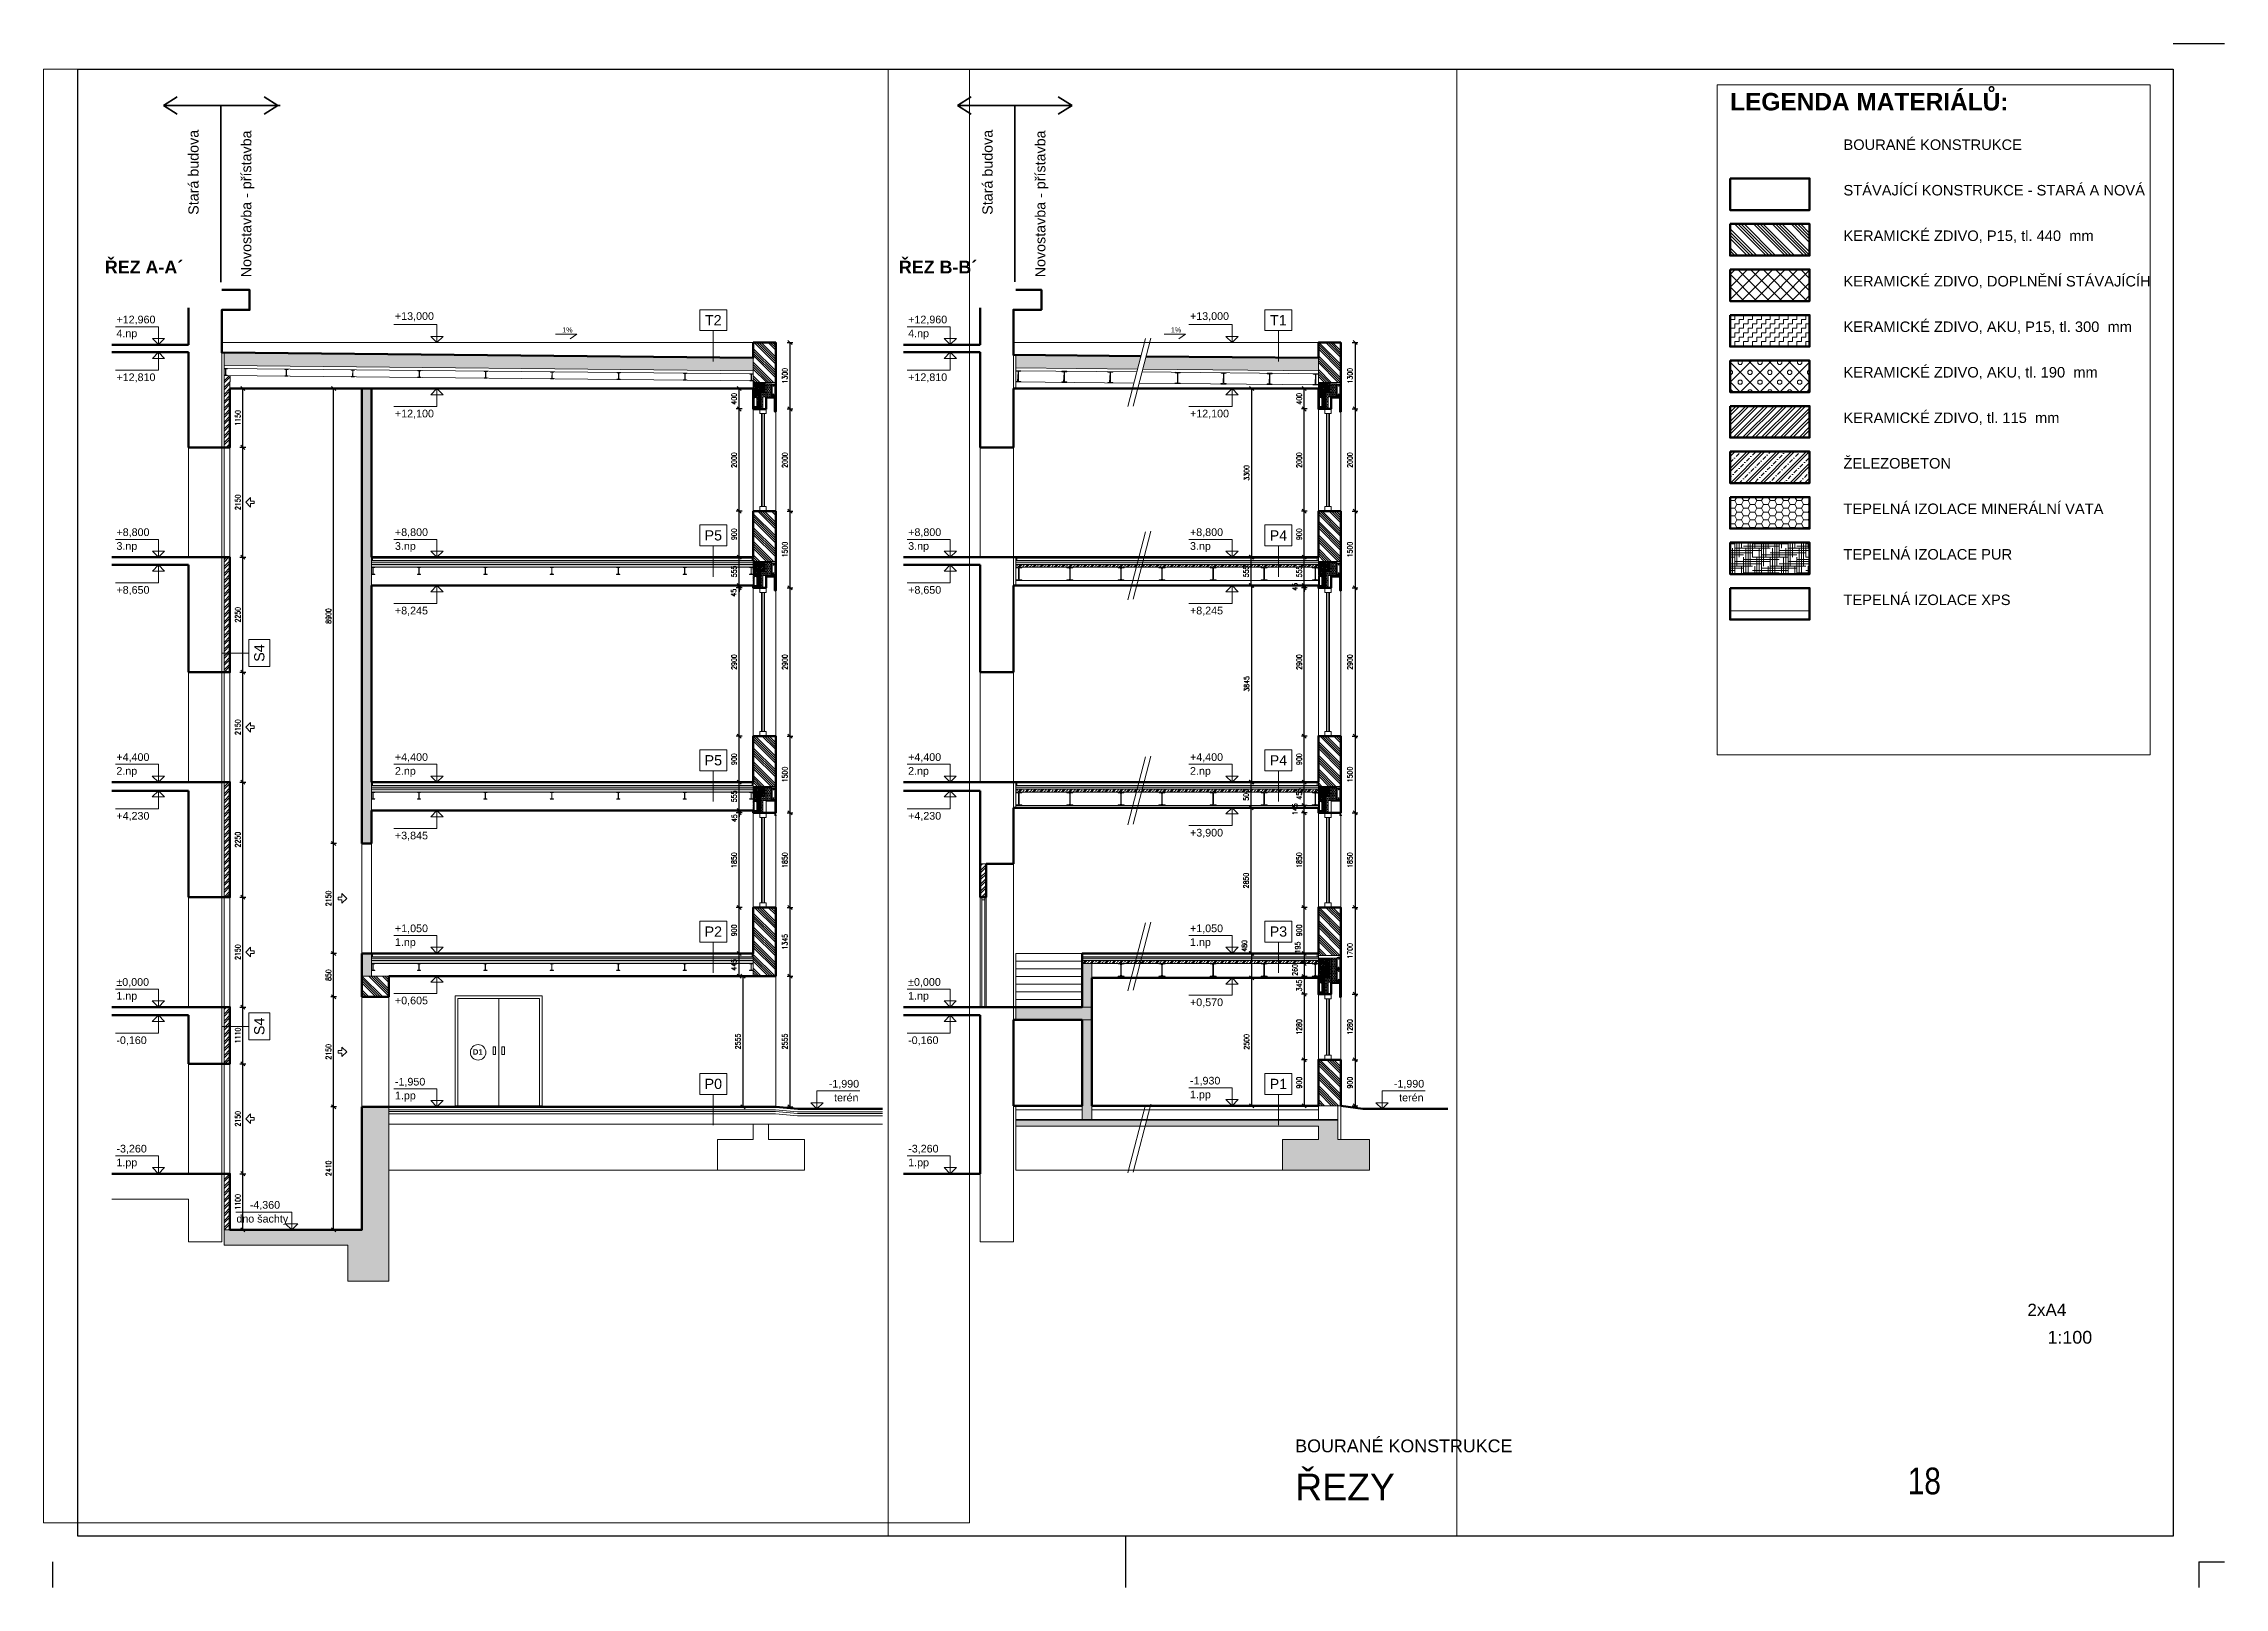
# Paper-space layout '18_řezy_bourane' of a CAD drawing. Header units: millimetres. Extents: x -4 to 422, y -9 to 293.
# The model-space entities are those that its viewports show. They can reach past a viewport. Long polylines and large blocks are cut down to what shows.
import ezdxf

# ---------------------------------------------------------------- set-up
doc = ezdxf.new("R2010")
doc.units = ezdxf.units.MM
doc.header["$LTSCALE"] = 400
doc.header["$PDMODE"] = 3
doc.linetypes.add('DASHED', pattern=[0.75, 0.5, -0.25])
doc.linetypes.add('ČÁRKOVANÁ', pattern=[0.75, 0.5, -0.25])
for name, color, linetype, lineweight in [('_Razitko', 7, 'Continuous', 9), ('RG_koty', 7, 'Continuous', 9), ('RG_Koty_vyskove', 7, 'Continuous', 5), ('RG_koty_výškové', 7, 'Continuous', 9), ('RG_okna', 3, 'Continuous', 9), ('RG_pohled', 200, 'Continuous', 9), ('RG_popis okna', 131, 'Continuous', 9), ('RG_popisy', 11, 'Continuous', 9), ('RG_rozhraní mater', 51, 'Continuous', 9), ('RG_skladby konstrukcí', 5, 'Continuous', 9), ('RG_tepelka', 2, 'Continuous', 9), ('RG_velmi tlustá', 5, 'Continuous', 70), ('RG_výrobky zámečník', 6, 'Continuous', 9), ('RG_zdivo nové', 1, 'Continuous', 50), ('RG_zdivo stavajici', 30, 'Continuous', 50), ('RG_čárkovaně', 40, 'DASHED', 9), ('RG_šrafy', 253, 'Continuous', 9)]:
    doc.layers.add(name, color=color, linetype=linetype, lineweight=lineweight)
doc.layers.add('RG_Rámeček', color=5, linetype='Continuous')
doc.styles.add('ARIAL', font='Arial.ttf')
doc.styles.add('Arial 100', font='Arial.ttf', dxfattribs={"height": 100})
doc.styles.add('Arial 200', font='Arial.ttf', dxfattribs={"height": 200})
doc.styles.add('Arial 250', font='Arial Bold.ttf', dxfattribs={"height": 250})
doc.styles.add('Arial 350', font='Arial Bold.ttf', dxfattribs={"height": 350})
doc.styles.add('Koty', font='romans.shx', dxfattribs={"width": 0.8})
doc.linetypes.add('ST_IZOL_TEP2', pattern='A,1e-06,[12,st.shx,S=1,R=0,X=0,Y=0],-3.795,[11,st.shx,S=1,R=0,X=0,Y=15.553],-3.795', length=7.590001)
doc.dimstyles.new('RG_50_vnitřní', dxfattribs={"dimscale": 50, "dimtxt": 2, "dimasz": 1.6, "dimexe": 1.15, "dimexo": 0, "dimgap": 1, "dimtad": 1, "dimdec": 0, "dimrnd": 5, "dimzin": 0, "dimdsep": 46, "dimtxsty": 'Koty', "dimblk1": 'OBLIQUE', "dimblk2": 'OBLIQUE', "dimsah": 1, "dimcen": 0.09, "dimclrd": 256, "dimclre": 256, "dimclrt": 2, "dimazin": 0, "dimtfac": 1, "dimtdec": 0, "dimtmove": 2, "dimatfit": 3, "dimfxl": 1.15, "dimfxlon": 1, "dimtolj": 1, "dimtzin": 0, "dimarcsym": 0})
pattern_1 = [(45, (0, 0), (-35.355339, 35.355339), []), (45, (14.14, 0), (-35.355339, 35.355339), []), (45, (42.426, 0), (-21.2132034, 49.4974747), [20, -10, 0, -10])]
pattern_2 = [(45, (0, -4400), (-35.355339, 35.355339), []), (45, (14.14, -4400), (-35.355339, 35.355339), []), (45, (42.426, -4400), (-21.2132034, 49.4974747), [20, -10, 0, -10])]

psp = doc.layouts.new('18_řezy_bourane')

# ---------------------------------------------------------------- texts
at = {"lineweight": 50, "ltscale": 600, "style": 'ARIAL', "width": 0.8}
psp.add_text('18', height=5.231, dxfattribs=at).set_placement((360.26, 9.45))
at = {"layer": '_Razitko', "lineweight": 50, "ltscale": 300, "style": 'ARIAL'}
psp.add_text('1:100', height=2.5, dxfattribs=at).set_placement((387.62, 38.93, 29.49))
at = {"layer": '_Razitko', "lineweight": 50, "ltscale": 600, "style": 'ARIAL'}
for s, height, p in [('BOURANÉ KONSTRUKCE', 2.5, (240.42, 17.69, 29.49)), ('ŘEZY', 5.231, (240.42, 8.28, 29.49))]:
    psp.add_text(s, height=height, dxfattribs=at).set_placement(p)

msp = doc.modelspace()

# ---------------------------------------------------------------- texts
at = {"layer": 'RG_Koty_vyskove', "transparency": 33554687, "style": 'ARIAL'}
for s, p in [('+12,960', (164611.9, -685067.7)), ('+13,000', (170061.2, -685000.6)), ('+12,960', (184546.9, -685067.7)), ('+13,000', (190061.2, -685000.6)), ('4.np', (164611.9, -685338.1)), ('4.np', (184546.9, -685338.1)), ('+12,810', (164611.9, -686196.8)), ('+12,810', (184546.9, -686196.8)), ('+12,100', (170061.2, -686906.8)), ('+12,100', (190061.2, -686906.8)), ('+8,800', (164611.9, -689227.7)), ('+8,800', (170061.2, -689227.7)), ('+8,800', (184546.9, -689227.7)), ('+8,800', (190061.2, -689227.7)), ('3.np', (164611.9, -689498.1)), ('3.np', (170061.2, -689498.1)), ('3.np', (184546.9, -689498.1)), ('3.np', (190061.2, -689498.1)), ('+8,650', (164611.9, -690356.8)), ('+8,650', (184546.9, -690356.8)), ('+8,245', (170061.2, -690761.8)), ('+8,245', (190061.2, -690761.8)), ('+4,400', (164610.3, -693627.7)), ('+4,400', (170061.2, -693627.7)), ('+4,400', (184545.3, -693627.7)), ('+4,400', (190061.2, -693627.7)), ('2.np', (164610.3, -693898.1)), ('2.np', (170061.2, -693898.1)), ('2.np', (184545.3, -693898.1)), ('2.np', (190061.2, -693898.1)), ('+4,230', (164610.3, -694776.8)), ('+4,230', (184545.3, -694776.8)), ('+3,845', (170061.2, -695161.8)), ('+3,900', (190061.2, -695106.8)), ('+1,050', (170061.2, -696977.7)), ('+1,050', (190061.2, -696977.7)), ('1.np', (170061.2, -697248.1)), ('1.np', (190061.2, -697248.1)), ('%%P0,000', (164610.3, -698027.7)), ('1.np', (164610.3, -698298.1)), ('%%P0,000', (184545.3, -698027.7)), ('1.np', (184545.3, -698298.1)), ('+0,605', (170061.2, -698389.2)), ('+0,570', (190061.2, -698424.2)), ('-0,160', (164610.3, -699166.8)), ('-0,160', (184545.3, -699166.8)), ('-1,950', (170061.2, -699977.7)), ('-1,990', (178549.9, -700018.2)), ('-1,930', (190061.2, -699957.7)), ('-1,990', (194049.9, -700018.2)), ('1.pp', (170061.2, -700248.1)), ('terén', (178653.9, -700288.6)), ('1.pp', (190061.2, -700228.1)), ('terén', (194153.9, -700288.6)), ('-3,260', (164611.9, -701287.7)), ('-3,260', (184546.9, -701287.7)), ('1.pp', (164611.9, -701558.1)), ('1.pp', (184546.9, -701558.1)), ('dno šachty', (166958.8, -702658.1)), ('-4,360', (167220.1, -702387.7))]:
    msp.add_text(s, height=150, dxfattribs=at).set_placement(p)
at = {"layer": 'RG_koty_výškové', "char_height": 100, "width": 1137.499, "attachment_point": 5, "style": 'Arial 100'}
for insert in [(173435.7, -685196.4), (189789.1, -685196.4)]:
    msp.add_mtext('1%', dxfattribs=dict(at, insert=insert))
at = {"layer": 'RG_popis okna', "insert": (171681.8, -699321), "char_height": 107.4, "width": 314.064, "attachment_point": 5, "style": 'Arial 250'}
msp.add_mtext('D1', dxfattribs=at)
at = {"layer": 'RG_popisy', "attachment_point": 1}
for s, insert, char_height, width, style in [('LEGENDA MATERIÁLŮ:', (294618.6, -332664.1), 250, 5714.437, 'Arial 350'), ('{\\fArial|b0|i0|c238|p34;BOURANÉ KONSTRUKCE}', (296237.9, -333328.9), 150, 4561.901, 'Arial 250'), ('{\\fArial|b0|i0|c238|p34;STÁVAJÍCÍ KONSTRUKCE - STARÁ A NOVÁ BUDOVA, CPP }', (296237.9, -333978.9), 150, 5908.423, 'Arial 250'), ('{\\fArial|b0|i0|c238|p34;KERAMICKÉ ZDIVO, P15, tl. 440  mm}', (296237.9, -334628.9), 150, 6609.172, 'Arial 250'), ('{\\fArial|b0|i0|c238|p34;KERAMICKÉ ZDIVO, DOPLNĚNÍ STÁVAJÍCÍHO ZDIVA, CPP}', (296237.9, -335278.9), 150, 6609.172, 'Arial 250'), ('{\\fArial|b0|i0|c238|p34;KERAMICKÉ ZDIVO, AKU, P15, tl. 300  mm}', (296237.9, -335928.9), 150, 5412.446, 'Arial 250'), ('{\\fArial|b0|i0|c238|p34;KERAMICKÉ ZDIVO, AKU, tl. 190  mm}', (296237.9, -336578.9), 150, 5222.774, 'Arial 250'), ('{\\fArial|b0|i0|c238|p34;KERAMICKÉ ZDIVO, tl. 115  mm}', (296237.9, -337228.9), 150, 5411.136, 'Arial 250'), ('{\\fArial|b0|i0|c238|p34;ŽELEZOBETON}', (296237.9, -337878.9), 150, 5222.774, 'Arial 250'), ('{\\fArial|b0|i0|c238|p34;TEPELNÁ IZOLACE MINERÁLNÍ VATA}', (296237.9, -338528.9), 150, 4561.901, 'Arial 250'), ('{\\fArial|b0|i0|c238|p34;TEPELNÁ IZOLACE PUR}', (296237.9, -339178.9), 150, 4561.901, 'Arial 250'), ('{\\fArial|b0|i0|c238|p34;TEPELNÁ IZOLACE XPS}', (296237.9, -339828.9), 150, 4561.901, 'Arial 250')]:
    msp.add_mtext(s, dxfattribs=dict(at, insert=insert, char_height=char_height, width=width, style=style))
at = {"layer": 'RG_popisy', "char_height": 200, "attachment_point": 1, "rotation": 90, "style": 'Arial 250'}
for s, insert in [('\\pi-250;{\\fArial|b0|i0|c238|p34;Stará budova}', (166019, -682693.6)), ('\\pxi-1.25;{\\fArial|b0|i0|c238|p34;Novostavba - přístavba}', (167051.9, -683916.8)), ('\\pi-250;{\\fArial|b0|i0|c238|p34;Stará budova}', (185999, -682693.6)), ('\\pxi-1.25;{\\fArial|b0|i0|c238|p34;Novostavba - přístavba}', (187031.9, -683916.8))]:
    msp.add_mtext(s, dxfattribs=dict(at, insert=insert))
at = {"layer": 'RG_popisy', "char_height": 250, "width": 5354.618, "attachment_point": 7, "rotation": 0, "style": 'Arial 350'}
for s, insert in [('ŘEZ A-A´', (164385.3, -684091.4)), ('ŘEZ B-B´', (184365.3, -684091.4))]:
    msp.add_mtext(s, dxfattribs=dict(at, insert=insert))
at = {"layer": 'RG_skladby konstrukcí', "char_height": 200, "width": 530, "attachment_point": 5, "style": 'Arial 200'}
for s, insert in [('T2', (176290.1, -685005.4)), ('T1', (191790.1, -685005.4)), ('P5', (176291.1, -689216.5)), ('P4', (191791.1, -689216.5)), ('P5', (176291.1, -693616.5)), ('P4', (191791.1, -693616.5)), ('P2', (176291.1, -696966.5)), ('P3', (191791.1, -696966.5)), ('P0', (176291.1, -699946.5)), ('P1', (191791.1, -699946.5))]:
    msp.add_mtext(s, dxfattribs=dict(at, insert=insert))
at = {"layer": 'RG_skladby konstrukcí', "char_height": 200, "width": 530, "attachment_point": 5, "rotation": 90, "style": 'Arial 200'}
for insert in [(167408.3, -691516.7), (167408.3, -698821.1)]:
    msp.add_mtext('S4', dxfattribs=dict(at, insert=insert))

# ---------------------------------------------------------------- blocks, each defined once
blk = doc.blocks.new('*U512')
for points in [[(-5, 297), (0, 297)], [(0, 297), (5, 297)], [(-210, 5), (-210, 0)], [(-420, 0), (-420, -5)], [(-210, 0), (-210, -5)], [(0, 0), (0, -5)], [(0, 0), (5, 0)]]:
    blk.add_lwpolyline(points)
at = {"layer": 'RG_Rámeček'}
blk.add_lwpolyline([(-5, 5), (-415, 5), (-415, 292), (-5, 292)], close=True, dxfattribs=at)
at = {"layer": '_Razitko', "style": 'ARIAL'}
blk.add_attdef('FORMAT_RG', (-33.55, 48.1), '', height=2.4, dxfattribs=at)
blk = doc.blocks.new('Překlad Porotherm KP Vario - B - nové 2')
at = {"layer": 'RG_rozhraní mater'}
for p, q in [((71, 386), (65, 386)), ((65, 386), (65, 53)), ((71, 386), (71, 53)), ((-35, 229.9), (-35, 213.8)), ((-35, 213.8), (-31, 211.8)), ((-31, 201.2), (-35, 199.2)), ((-35, 199.2), (-35, 188.8)), ((-35, 188.8), (-31, 186.8)), ((-31, 176.2), (-35, 174.2)), ((-35, 174.2), (-35, 163.8)), ((-35, 163.8), (-31, 161.8)), ((-31, 151.2), (-35, 149.2)), ((-35, 149.2), (-35, 138.8)), ((-35, 138.8), (-31, 136.8)), ((-31, 126.2), (-35, 124.2)), ((-35, 124.2), (-35, 113.8)), ((-35, 113.8), (-31, 111.8)), ((-31, 101.2), (-35, 99.2)), ((-35, 99.2), (-35, 88.8)), ((-35, 88.8), (-31, 86.8)), ((-31, 76.2), (-35, 74.2)), ((-35, 74.2), (-35, 63.8)), ((-35, 63.8), (-31, 61.8)), ((-31, 51.2), (-35, 49.2)), ((-35, 49.2), (-35, 38.8)), ((-35, 38.8), (-31, 36.8)), ((-31, 26.2), (-35, 24.2)), ((-35, 24.2), (-35, 3)), ((-35, 3), (-32, 0)), ((-32, 0), (32, 0)), ((-31, 211.8), (-31, 201.2)), ((-31, 186.8), (-31, 176.2)), ((-31, 161.8), (-31, 151.2)), ((-31, 136.8), (-31, 126.2)), ((-31, 111.8), (-31, 101.2)), ((-31, 86.8), (-31, 76.2)), ((-31, 61.8), (-31, 51.2)), ((-31, 36.8), (-31, 26.2)), ((-14.7, 173.5), (-14.7, 212)), ((-14.7, 119), (-14.7, 167.5)), ((-14.7, 70.5), (-14.7, 119)), ((-14.7, 26), (-14.7, 64.5)), ((-5, 47), (-5, 41)), ((59, 47), (-5, 47)), ((59, 41), (-5, 41)), ((-3, 222), (-4.7, 222)), ((-3, 16), (-4.7, 16)), ((3, 222), (13.5, 222)), ((13.5, 16), (3, 16)), ((19.5, 222), (23.5, 222)), ((23.5, 16), (19.5, 16)), ((23.5, 222), (27.5, 218)), ((27.5, 20), (23.5, 16)), ((27.5, 218), (32, 218)), ((32, 20), (27.5, 20)), ((32, 218), (35, 221)), ((35, 17), (32, 20)), ((32, 0), (35, 3)), ((35, 221), (35, 229.9)), ((35, 223), (35, 17)), ((35, 3), (35, 17))]:
    blk.add_line(p, q, dxfattribs=at)
for centre, radius in [((74, 377), 3), ((7, 35), 6), ((55, 35), 6)]:
    blk.add_circle(centre, radius, dxfattribs=at)
for centre, radius, start, end in [((0, 158), 80, 64.05552, 115.94448), ((-14.7, 170.5), 3, 90, 270), ((-14.7, 67.5), 3, 90, 270), ((-4.7, 212), 10, 90, 180), ((-4.7, 26), 10, 180, 270), ((0, 222), 3, 0, 180), ((0, 16), 3, 180, 0), ((16.5, 222), 3, 0, 180), ((16.5, 16), 3, 180, 0), ((59, 53), 6, 270, 0), ((59, 53), 12, 270, 0)]:
    blk.add_arc(centre, radius, start, end, dxfattribs=at)
blk = doc.blocks.new('Překlad Porotherm KP 7')
at = {"layer": 'RG_rozhraní mater'}
for p, q in [((-35, 229.9), (-35, 213.8)), ((-35, 213.8), (-31, 211.8)), ((-31, 201.2), (-35, 199.2)), ((-35, 199.2), (-35, 188.8)), ((-35, 188.8), (-31, 186.8)), ((-31, 176.2), (-35, 174.2)), ((-35, 174.2), (-35, 163.8)), ((-35, 163.8), (-31, 161.8)), ((-31, 151.2), (-35, 149.2)), ((-35, 149.2), (-35, 138.8)), ((-35, 138.8), (-31, 136.8)), ((-31, 126.2), (-35, 124.2)), ((-35, 124.2), (-35, 113.8)), ((-35, 113.8), (-31, 111.8)), ((-31, 101.2), (-35, 99.2)), ((-35, 99.2), (-35, 88.8)), ((-35, 88.8), (-31, 86.8)), ((-31, 76.2), (-35, 74.2)), ((-35, 74.2), (-35, 63.8)), ((-35, 63.8), (-31, 61.8)), ((-31, 51.2), (-35, 49.2)), ((-35, 49.2), (-35, 38.8)), ((-35, 38.8), (-31, 36.8)), ((-31, 26.2), (-35, 24.2)), ((-35, 24.2), (-35, 3)), ((-35, 3), (-32, 0)), ((-32, 0), (32, 0)), ((-31, 211.8), (-31, 201.2)), ((-31, 186.8), (-31, 176.2)), ((-31, 161.8), (-31, 151.2)), ((-31, 136.8), (-31, 126.2)), ((-31, 111.8), (-31, 101.2)), ((-31, 86.8), (-31, 76.2)), ((-31, 61.8), (-31, 51.2)), ((-31, 36.8), (-31, 26.2)), ((-14.7, 173.5), (-14.7, 212)), ((-14.7, 119), (-14.7, 167.5)), ((-14.7, 70.5), (-14.7, 119)), ((-14.7, 26), (-14.7, 64.5)), ((-3, 222), (-4.7, 222)), ((-3, 16), (-4.7, 16)), ((3, 222), (13.5, 222)), ((13.5, 16), (3, 16)), ((19.5, 222), (23.5, 222)), ((23.5, 16), (19.5, 16)), ((23.5, 222), (27.5, 218)), ((27.5, 20), (23.5, 16)), ((27.5, 218), (32, 218)), ((32, 20), (27.5, 20)), ((32, 218), (35, 221)), ((35, 17), (32, 20)), ((32, 0), (35, 3)), ((35, 221), (35, 229.9)), ((35, 223), (35, 17)), ((35, 3), (35, 17))]:
    blk.add_line(p, q, dxfattribs=at)
for centre, radius in [((8.3, 201), 4), ((9.3, 39), 5)]:
    blk.add_circle(centre, radius, dxfattribs=at)
for centre, radius, start, end in [((0, 158), 80, 64.05552, 115.94448), ((-14.7, 170.5), 3, 90, 270), ((-14.7, 67.5), 3, 90, 270), ((-4.7, 212), 10, 90, 180), ((-4.7, 26), 10, 180, 270), ((0, 222), 3, 0, 180), ((0, 16), 3, 180, 0), ((16.5, 222), 3, 0, 180), ((16.5, 16), 3, 180, 0)]:
    blk.add_arc(centre, radius, start, end, dxfattribs=at)
blk = doc.blocks.new('PTH schránka Vario UNI (290)')
at = {"layer": 'RG_rozhraní mater'}
h = blk.add_hatch(color=256, dxfattribs=at)
h.dxf.hatch_style = 1
h.paths.add_polyline_path([(-232, -50), (-232, -33, 1), (-234, -33), (-234, -50), (-250, -50), (-250, -38), (-252, -33, 1), (-254, -34), (-252, -39), (-252, -50), (-266, -50, 1), (-266, -52), (-234, -52, 0.414214)])
for p, q in [((-250, 240), (-20, 240)), ((-20, 240), (-250, 240)), ((-250, 240), (-250, -50)), ((-235, -50), (-235, 225)), ((-235, 225), (-60, 225)), ((-60, 15), (-60, 225)), ((-60, 15), (-60, 0)), ((-60, 0), (0, 0)), ((-20, 240), (0, 240)), ((0, 240), (0, 15)), ((0, 0), (0, 15)), ((-250, -50), (-235, -50))]:
    blk.add_line(p, q, dxfattribs=at)
blk.add_lwpolyline([(-250, -38), (-252, -33, 1), (-254, -34), (-252, -39), (-252, -50), (-266, -50, 1), (-266, -52), (-234, -52, 0.414214), (-232, -50), (-232, -33, 1), (-234, -33), (-234, -50), (-250, -50)], format="xyb", close=True, dxfattribs=at)
blk = doc.blocks.new('_Oblique')
at = {"color": 0, "linetype": 'ByBlock', "lineweight": -2}
blk.add_line((-0.5, -0.5), (0.5, 0.5), dxfattribs=at)
blk = doc.blocks.new('*D136')
at = {"layer": 'Defpoints', "color": 0, "transparency": 16777216}
for p in [(168862, -700393), (169412, -700393), (169412, -702803)]:
    blk.add_point(p, dxfattribs=at)
at = {"layer": 'RG_koty', "lineweight": -2, "transparency": 16777216}
for p, q in [((168920, -700393), (168805, -700393)), ((168862, -702803), (168862, -700393)), ((168920, -702803), (168805, -702803))]:
    blk.add_line(p, q, dxfattribs=at)
at = {"layer": 'RG_koty', "lineweight": -2, "transparency": 16777216, "xscale": 80, "yscale": 80, "zscale": 80}
for p, rotation in [((168862, -700393), 90), ((168862, -702803), 270)]:
    blk.add_blockref('_Oblique', p, dxfattribs=dict(at, rotation=rotation))
at = {"layer": 'RG_koty', "color": 2, "transparency": 16777216, "insert": (168762, -701598), "char_height": 100, "attachment_point": 5, "rotation": 90, "style": 'Koty'}
blk.add_mtext('\\A1;2410', dxfattribs=at)
blk = doc.blocks.new('*D137')
at = {"layer": 'Defpoints', "color": 0, "transparency": 16777216}
for p in [(168862, -698243), (169412, -698243), (169412, -700393)]:
    blk.add_point(p, dxfattribs=at)
at = {"layer": 'RG_koty', "lineweight": -2, "transparency": 16777216}
for p, q in [((168920, -698243), (168805, -698243)), ((168862, -700393), (168862, -698243)), ((168920, -700393), (168805, -700393))]:
    blk.add_line(p, q, dxfattribs=at)
at = {"layer": 'RG_koty', "lineweight": -2, "transparency": 16777216, "xscale": 80, "yscale": 80, "zscale": 80}
for p, rotation in [((168862, -698243), 90), ((168862, -700393), 270)]:
    blk.add_blockref('_Oblique', p, dxfattribs=dict(at, rotation=rotation))
at = {"layer": 'RG_koty', "color": 2, "transparency": 16777216, "insert": (168762, -699318), "char_height": 100, "attachment_point": 5, "rotation": 90, "style": 'Koty'}
blk.add_mtext('\\A1;2150', dxfattribs=at)
blk = doc.blocks.new('*D138')
at = {"layer": 'Defpoints', "color": 0, "transparency": 16777216}
for p in [(168862, -697393), (169412, -697393), (169412, -698243)]:
    blk.add_point(p, dxfattribs=at)
at = {"layer": 'RG_koty', "lineweight": -2, "transparency": 16777216}
for p, q in [((168920, -697393), (168805, -697393)), ((168862, -698243), (168862, -697393)), ((168920, -698243), (168805, -698243))]:
    blk.add_line(p, q, dxfattribs=at)
at = {"layer": 'RG_koty', "lineweight": -2, "transparency": 16777216, "xscale": 80, "yscale": 80, "zscale": 80}
for p, rotation in [((168862, -697393), 90), ((168862, -698243), 270)]:
    blk.add_blockref('_Oblique', p, dxfattribs=dict(at, rotation=rotation))
at = {"layer": 'RG_koty', "color": 2, "transparency": 16777216, "insert": (168762, -697818), "char_height": 100, "attachment_point": 5, "rotation": 90, "style": 'Koty'}
blk.add_mtext('\\A1;850', dxfattribs=at)
blk = doc.blocks.new('*D139')
at = {"layer": 'Defpoints', "color": 0, "transparency": 16777216}
for p in [(168862, -695243), (169412, -695243), (169412, -697393)]:
    blk.add_point(p, dxfattribs=at)
at = {"layer": 'RG_koty', "lineweight": -2, "transparency": 16777216}
for p, q in [((168920, -695243), (168805, -695243)), ((168862, -697393), (168862, -695243)), ((168920, -697393), (168805, -697393))]:
    blk.add_line(p, q, dxfattribs=at)
at = {"layer": 'RG_koty', "lineweight": -2, "transparency": 16777216, "xscale": 80, "yscale": 80, "zscale": 80}
for p, rotation in [((168862, -695243), 90), ((168862, -697393), 270)]:
    blk.add_blockref('_Oblique', p, dxfattribs=dict(at, rotation=rotation))
at = {"layer": 'RG_koty', "color": 2, "transparency": 16777216, "insert": (168762, -696318), "char_height": 100, "attachment_point": 5, "rotation": 90, "style": 'Koty'}
blk.add_mtext('\\A1;2150', dxfattribs=at)
blk = doc.blocks.new('*D140')
at = {"layer": 'Defpoints', "color": 0, "transparency": 16777216}
for p in [(168862, -686343), (169412, -686343), (169412, -695243)]:
    blk.add_point(p, dxfattribs=at)
at = {"layer": 'RG_koty', "lineweight": -2, "transparency": 16777216}
for p, q in [((168920, -686343), (168805, -686343)), ((168862, -695243), (168862, -686343)), ((168920, -695243), (168805, -695243))]:
    blk.add_line(p, q, dxfattribs=at)
at = {"layer": 'RG_koty', "lineweight": -2, "transparency": 16777216, "xscale": 80, "yscale": 80, "zscale": 80}
for p, rotation in [((168862, -686343), 90), ((168862, -695243), 270)]:
    blk.add_blockref('_Oblique', p, dxfattribs=dict(at, rotation=rotation))
at = {"layer": 'RG_koty', "color": 2, "transparency": 16777216, "insert": (168762, -690793), "char_height": 100, "attachment_point": 5, "rotation": 90, "style": 'Koty'}
blk.add_mtext('\\A1;8900', dxfattribs=at)
blk = doc.blocks.new('*D141')
at = {"layer": 'Defpoints', "color": 0, "transparency": 16777216}
for p in [(166672, -701703), (167086, -701703), (166672, -702803)]:
    blk.add_point(p, dxfattribs=at)
at = {"layer": 'RG_koty', "lineweight": -2, "transparency": 16777216}
for p, q in [((167028, -701703), (167143, -701703)), ((167086, -702803), (167086, -701703)), ((167028, -702803), (167143, -702803))]:
    blk.add_line(p, q, dxfattribs=at)
at = {"layer": 'RG_koty', "lineweight": -2, "transparency": 16777216, "xscale": 80, "yscale": 80, "zscale": 80}
for p, rotation in [((167086, -701703), 90), ((167086, -702803), 270)]:
    blk.add_blockref('_Oblique', p, dxfattribs=dict(at, rotation=rotation))
at = {"layer": 'RG_koty', "color": 2, "transparency": 16777216, "insert": (166986, -702253), "char_height": 100, "attachment_point": 5, "rotation": 90, "style": 'Koty'}
blk.add_mtext('\\A1;1100', dxfattribs=at)
blk = doc.blocks.new('*D142')
at = {"layer": 'Defpoints', "color": 0, "transparency": 16777216}
for p in [(166672, -699553), (167086, -699553), (166672, -701703)]:
    blk.add_point(p, dxfattribs=at)
at = {"layer": 'RG_koty', "lineweight": -2, "transparency": 16777216}
for p, q in [((167028, -699553), (167143, -699553)), ((167086, -701703), (167086, -699553)), ((167028, -701703), (167143, -701703))]:
    blk.add_line(p, q, dxfattribs=at)
at = {"layer": 'RG_koty', "lineweight": -2, "transparency": 16777216, "xscale": 80, "yscale": 80, "zscale": 80}
for p, rotation in [((167086, -699553), 90), ((167086, -701703), 270)]:
    blk.add_blockref('_Oblique', p, dxfattribs=dict(at, rotation=rotation))
at = {"layer": 'RG_koty', "color": 2, "transparency": 16777216, "insert": (166986, -700628), "char_height": 100, "attachment_point": 5, "rotation": 90, "style": 'Koty'}
blk.add_mtext('\\A1;2150', dxfattribs=at)
blk = doc.blocks.new('*D143')
at = {"layer": 'Defpoints', "color": 0, "transparency": 16777216}
for p in [(166672, -698443), (167086, -698443), (166672, -699553)]:
    blk.add_point(p, dxfattribs=at)
at = {"layer": 'RG_koty', "lineweight": -2, "transparency": 16777216}
for p, q in [((167028, -698443), (167143, -698443)), ((167086, -699553), (167086, -698443)), ((167028, -699553), (167143, -699553))]:
    blk.add_line(p, q, dxfattribs=at)
at = {"layer": 'RG_koty', "lineweight": -2, "transparency": 16777216, "xscale": 80, "yscale": 80, "zscale": 80}
for p, rotation in [((167086, -698443), 90), ((167086, -699553), 270)]:
    blk.add_blockref('_Oblique', p, dxfattribs=dict(at, rotation=rotation))
at = {"layer": 'RG_koty', "color": 2, "transparency": 16777216, "insert": (166986, -698998), "char_height": 100, "attachment_point": 5, "rotation": 90, "style": 'Koty'}
blk.add_mtext('\\A1;1110', dxfattribs=at)
blk = doc.blocks.new('*D144')
at = {"layer": 'Defpoints', "color": 0, "transparency": 16777216}
for p in [(166672, -696293), (167086, -696293), (166672, -698443)]:
    blk.add_point(p, dxfattribs=at)
at = {"layer": 'RG_koty', "lineweight": -2, "transparency": 16777216}
for p, q in [((167028, -696293), (167143, -696293)), ((167086, -698443), (167086, -696293)), ((167028, -698443), (167143, -698443))]:
    blk.add_line(p, q, dxfattribs=at)
at = {"layer": 'RG_koty', "lineweight": -2, "transparency": 16777216, "xscale": 80, "yscale": 80, "zscale": 80}
for p, rotation in [((167086, -696293), 90), ((167086, -698443), 270)]:
    blk.add_blockref('_Oblique', p, dxfattribs=dict(at, rotation=rotation))
at = {"layer": 'RG_koty', "color": 2, "transparency": 16777216, "insert": (166986, -697368), "char_height": 100, "attachment_point": 5, "rotation": 90, "style": 'Koty'}
blk.add_mtext('\\A1;2150', dxfattribs=at)
blk = doc.blocks.new('*D145')
at = {"layer": 'Defpoints', "color": 0, "transparency": 16777216}
for p in [(166672, -694043), (167086, -694043), (166672, -696293)]:
    blk.add_point(p, dxfattribs=at)
at = {"layer": 'RG_koty', "lineweight": -2, "transparency": 16777216}
for p, q in [((167028, -694043), (167143, -694043)), ((167086, -696293), (167086, -694043)), ((167028, -696293), (167143, -696293))]:
    blk.add_line(p, q, dxfattribs=at)
at = {"layer": 'RG_koty', "lineweight": -2, "transparency": 16777216, "xscale": 80, "yscale": 80, "zscale": 80}
for p, rotation in [((167086, -694043), 90), ((167086, -696293), 270)]:
    blk.add_blockref('_Oblique', p, dxfattribs=dict(at, rotation=rotation))
at = {"layer": 'RG_koty', "color": 2, "transparency": 16777216, "insert": (166986, -695168), "char_height": 100, "attachment_point": 5, "rotation": 90, "style": 'Koty'}
blk.add_mtext('\\A1;2250', dxfattribs=at)
blk = doc.blocks.new('*D146')
at = {"layer": 'Defpoints', "color": 0, "transparency": 16777216}
for p in [(166672, -691893), (167086, -691893), (166672, -694043)]:
    blk.add_point(p, dxfattribs=at)
at = {"layer": 'RG_koty', "lineweight": -2, "transparency": 16777216}
for p, q in [((167028, -691893), (167143, -691893)), ((167086, -694043), (167086, -691893)), ((167028, -694043), (167143, -694043))]:
    blk.add_line(p, q, dxfattribs=at)
at = {"layer": 'RG_koty', "lineweight": -2, "transparency": 16777216, "xscale": 80, "yscale": 80, "zscale": 80}
for p, rotation in [((167086, -691893), 90), ((167086, -694043), 270)]:
    blk.add_blockref('_Oblique', p, dxfattribs=dict(at, rotation=rotation))
at = {"layer": 'RG_koty', "color": 2, "transparency": 16777216, "insert": (166986, -692968), "char_height": 100, "attachment_point": 5, "rotation": 90, "style": 'Koty'}
blk.add_mtext('\\A1;2150', dxfattribs=at)
blk = doc.blocks.new('*D147')
at = {"layer": 'Defpoints', "color": 0, "transparency": 16777216}
for p in [(166672, -689643), (167086, -689643), (166672, -691893)]:
    blk.add_point(p, dxfattribs=at)
at = {"layer": 'RG_koty', "lineweight": -2, "transparency": 16777216}
for p, q in [((167028, -689643), (167143, -689643)), ((167086, -691893), (167086, -689643)), ((167028, -691893), (167143, -691893))]:
    blk.add_line(p, q, dxfattribs=at)
at = {"layer": 'RG_koty', "lineweight": -2, "transparency": 16777216, "xscale": 80, "yscale": 80, "zscale": 80}
for p, rotation in [((167086, -689643), 90), ((167086, -691893), 270)]:
    blk.add_blockref('_Oblique', p, dxfattribs=dict(at, rotation=rotation))
at = {"layer": 'RG_koty', "color": 2, "transparency": 16777216, "insert": (166986, -690768), "char_height": 100, "attachment_point": 5, "rotation": 90, "style": 'Koty'}
blk.add_mtext('\\A1;2250', dxfattribs=at)
blk = doc.blocks.new('*D148')
at = {"layer": 'Defpoints', "color": 0, "transparency": 16777216}
for p in [(166672, -687493), (167086, -687493), (166672, -689643)]:
    blk.add_point(p, dxfattribs=at)
at = {"layer": 'RG_koty', "lineweight": -2, "transparency": 16777216}
for p, q in [((167028, -687493), (167143, -687493)), ((167086, -689643), (167086, -687493)), ((167028, -689643), (167143, -689643))]:
    blk.add_line(p, q, dxfattribs=at)
at = {"layer": 'RG_koty', "lineweight": -2, "transparency": 16777216, "xscale": 80, "yscale": 80, "zscale": 80}
for p, rotation in [((167086, -687493), 90), ((167086, -689643), 270)]:
    blk.add_blockref('_Oblique', p, dxfattribs=dict(at, rotation=rotation))
at = {"layer": 'RG_koty', "color": 2, "transparency": 16777216, "insert": (166986, -688568), "char_height": 100, "attachment_point": 5, "rotation": 90, "style": 'Koty'}
blk.add_mtext('\\A1;2150', dxfattribs=at)
blk = doc.blocks.new('*D149')
at = {"layer": 'Defpoints', "color": 0, "transparency": 16777216}
for p in [(166672, -686343), (167086, -686343), (166672, -687493)]:
    blk.add_point(p, dxfattribs=at)
at = {"layer": 'RG_koty', "lineweight": -2, "transparency": 16777216}
for p, q in [((167028, -686343), (167143, -686343)), ((167086, -687493), (167086, -686343)), ((167028, -687493), (167143, -687493))]:
    blk.add_line(p, q, dxfattribs=at)
at = {"layer": 'RG_koty', "lineweight": -2, "transparency": 16777216, "xscale": 80, "yscale": 80, "zscale": 80}
for p, rotation in [((167086, -686343), 90), ((167086, -687493), 270)]:
    blk.add_blockref('_Oblique', p, dxfattribs=dict(at, rotation=rotation))
at = {"layer": 'RG_koty', "color": 2, "transparency": 16777216, "insert": (166986, -686918), "char_height": 100, "attachment_point": 5, "rotation": 90, "style": 'Koty'}
blk.add_mtext('\\A1;1150', dxfattribs=at)
blk = doc.blocks.new('*D150')
at = {"layer": 'Defpoints', "color": 0, "transparency": 16777216}
for p in [(174688, -697838), (176872, -697838), (174688, -700393)]:
    blk.add_point(p, dxfattribs=at)
at = {"layer": 'RG_koty', "lineweight": -2, "transparency": 16777216}
for p, q in [((176814, -697838), (176929, -697838)), ((176872, -700393), (176872, -697838)), ((176814, -700393), (176929, -700393))]:
    blk.add_line(p, q, dxfattribs=at)
at = {"layer": 'RG_koty', "lineweight": -2, "transparency": 16777216, "xscale": 80, "yscale": 80, "zscale": 80}
for p, rotation in [((176872, -697838), 90), ((176872, -700393), 270)]:
    blk.add_blockref('_Oblique', p, dxfattribs=dict(at, rotation=rotation))
at = {"layer": 'RG_koty', "color": 2, "transparency": 16777216, "insert": (176772, -699116), "char_height": 100, "attachment_point": 5, "rotation": 90, "style": 'Koty'}
blk.add_mtext('\\A1;2555', dxfattribs=at)
blk = doc.blocks.new('*D151')
at = {"layer": 'Defpoints', "color": 0, "transparency": 16777216}
for p in [(176797, -697393), (177072, -697393), (174688, -697838)]:
    blk.add_point(p, dxfattribs=at)
at = {"layer": 'RG_koty', "lineweight": -2, "transparency": 16777216}
for p, q in [((176855, -697393), (176740, -697393)), ((176797, -697838), (176797, -697393)), ((176740, -697838), (176855, -697838))]:
    blk.add_line(p, q, dxfattribs=at)
at = {"layer": 'RG_koty', "lineweight": -2, "transparency": 16777216, "xscale": 80, "yscale": 80, "zscale": 80}
for p, rotation in [((176797, -697393), 90), ((176797, -697838), 270)]:
    blk.add_blockref('_Oblique', p, dxfattribs=dict(at, rotation=rotation))
at = {"layer": 'RG_koty', "color": 2, "transparency": 16777216, "insert": (176697, -697616), "char_height": 100, "attachment_point": 5, "rotation": 90, "style": 'Koty'}
blk.add_mtext('\\A1;445', dxfattribs=at)
blk = doc.blocks.new('*D152')
at = {"layer": 'Defpoints', "color": 0, "transparency": 16777216}
for p in [(176797, -696493), (177072, -696493), (177072, -697393)]:
    blk.add_point(p, dxfattribs=at)
at = {"layer": 'RG_koty', "lineweight": -2, "transparency": 16777216}
for p, q in [((176855, -696493), (176740, -696493)), ((176797, -697393), (176797, -696493)), ((176855, -697393), (176740, -697393))]:
    blk.add_line(p, q, dxfattribs=at)
at = {"layer": 'RG_koty', "lineweight": -2, "transparency": 16777216, "xscale": 80, "yscale": 80, "zscale": 80}
for p, rotation in [((176797, -696493), 90), ((176797, -697393), 270)]:
    blk.add_blockref('_Oblique', p, dxfattribs=dict(at, rotation=rotation))
at = {"layer": 'RG_koty', "color": 2, "transparency": 16777216, "insert": (176697, -696943), "char_height": 100, "attachment_point": 5, "rotation": 90, "style": 'Koty'}
blk.add_mtext('\\A1;900', dxfattribs=at)
blk = doc.blocks.new('*D153')
at = {"layer": 'Defpoints', "color": 0, "transparency": 16777216}
for p in [(176797, -694643), (177072, -694643), (177072, -696493)]:
    blk.add_point(p, dxfattribs=at)
at = {"layer": 'RG_koty', "lineweight": -2, "transparency": 16777216}
for p, q in [((176855, -694643), (176740, -694643)), ((176797, -696493), (176797, -694643)), ((176855, -696493), (176740, -696493))]:
    blk.add_line(p, q, dxfattribs=at)
at = {"layer": 'RG_koty', "lineweight": -2, "transparency": 16777216, "xscale": 80, "yscale": 80, "zscale": 80}
for p, rotation in [((176797, -694643), 90), ((176797, -696493), 270)]:
    blk.add_blockref('_Oblique', p, dxfattribs=dict(at, rotation=rotation))
at = {"layer": 'RG_koty', "color": 2, "transparency": 16777216, "insert": (176697, -695568), "char_height": 100, "attachment_point": 5, "rotation": 90, "style": 'Koty'}
blk.add_mtext('\\A1;1850', dxfattribs=at)
blk = doc.blocks.new('*D154')
at = {"layer": 'Defpoints', "color": 0, "transparency": 16777216}
for p in [(176797, -694598), (177072, -694598), (177072, -694643)]:
    blk.add_point(p, dxfattribs=at)
at = {"layer": 'RG_koty', "lineweight": -2, "transparency": 16777216}
for p, q in [((176855, -694598), (176740, -694598)), ((176855, -694643), (176740, -694643)), ((176797, -694598), (176797, -694518)), ((176797, -694643), (176797, -694598)), ((176797, -694643), (176797, -694723))]:
    blk.add_line(p, q, dxfattribs=at)
at = {"layer": 'RG_koty', "lineweight": -2, "transparency": 16777216, "xscale": 80, "yscale": 80, "zscale": 80}
for p, rotation in [((176797, -694598), 270), ((176797, -694643), 90)]:
    blk.add_blockref('_Oblique', p, dxfattribs=dict(at, rotation=rotation))
at = {"layer": 'RG_koty', "color": 2, "transparency": 16777216, "insert": (176704, -694748), "char_height": 100, "attachment_point": 5, "rotation": 90, "style": 'Koty'}
blk.add_mtext('\\A1;45', dxfattribs=at)
blk = doc.blocks.new('*D155')
at = {"layer": 'Defpoints', "color": 0, "transparency": 16777216}
for p in [(176797, -694043), (177072, -694043), (177072, -694598)]:
    blk.add_point(p, dxfattribs=at)
at = {"layer": 'RG_koty', "lineweight": -2, "transparency": 16777216}
for p, q in [((176855, -694043), (176740, -694043)), ((176797, -694598), (176797, -694043)), ((176855, -694598), (176740, -694598))]:
    blk.add_line(p, q, dxfattribs=at)
at = {"layer": 'RG_koty', "lineweight": -2, "transparency": 16777216, "xscale": 80, "yscale": 80, "zscale": 80}
for p, rotation in [((176797, -694043), 90), ((176797, -694598), 270)]:
    blk.add_blockref('_Oblique', p, dxfattribs=dict(at, rotation=rotation))
at = {"layer": 'RG_koty', "color": 2, "transparency": 16777216, "insert": (176697, -694321), "char_height": 100, "attachment_point": 5, "rotation": 90, "style": 'Koty'}
blk.add_mtext('\\A1;555', dxfattribs=at)
blk = doc.blocks.new('*D156')
at = {"layer": 'Defpoints', "color": 0, "transparency": 16777216}
for p in [(176797, -693143), (177072, -693143), (177072, -694043)]:
    blk.add_point(p, dxfattribs=at)
at = {"layer": 'RG_koty', "lineweight": -2, "transparency": 16777216}
for p, q in [((176855, -693143), (176740, -693143)), ((176797, -694043), (176797, -693143)), ((176855, -694043), (176740, -694043))]:
    blk.add_line(p, q, dxfattribs=at)
at = {"layer": 'RG_koty', "lineweight": -2, "transparency": 16777216, "xscale": 80, "yscale": 80, "zscale": 80}
for p, rotation in [((176797, -693143), 90), ((176797, -694043), 270)]:
    blk.add_blockref('_Oblique', p, dxfattribs=dict(at, rotation=rotation))
at = {"layer": 'RG_koty', "color": 2, "transparency": 16777216, "insert": (176697, -693593), "char_height": 100, "attachment_point": 5, "rotation": 90, "style": 'Koty'}
blk.add_mtext('\\A1;900', dxfattribs=at)
blk = doc.blocks.new('*D157')
at = {"layer": 'Defpoints', "color": 0, "transparency": 16777216}
for p in [(176797, -690243), (177072, -690243), (177072, -693143)]:
    blk.add_point(p, dxfattribs=at)
at = {"layer": 'RG_koty', "lineweight": -2, "transparency": 16777216}
for p, q in [((176855, -690243), (176740, -690243)), ((176797, -693143), (176797, -690243)), ((176855, -693143), (176740, -693143))]:
    blk.add_line(p, q, dxfattribs=at)
at = {"layer": 'RG_koty', "lineweight": -2, "transparency": 16777216, "xscale": 80, "yscale": 80, "zscale": 80}
for p, rotation in [((176797, -690243), 90), ((176797, -693143), 270)]:
    blk.add_blockref('_Oblique', p, dxfattribs=dict(at, rotation=rotation))
at = {"layer": 'RG_koty', "color": 2, "transparency": 16777216, "insert": (176697, -691693), "char_height": 100, "attachment_point": 5, "rotation": 90, "style": 'Koty'}
blk.add_mtext('\\A1;2900', dxfattribs=at)
blk = doc.blocks.new('*D158')
at = {"layer": 'Defpoints', "color": 0, "transparency": 16777216}
for p in [(176797, -690198), (177072, -690198), (177072, -690243)]:
    blk.add_point(p, dxfattribs=at)
at = {"layer": 'RG_koty', "lineweight": -2, "transparency": 16777216}
for p, q in [((176855, -690198), (176740, -690198)), ((176855, -690243), (176740, -690243)), ((176797, -690198), (176797, -690118)), ((176797, -690243), (176797, -690198)), ((176797, -690243), (176797, -690323))]:
    blk.add_line(p, q, dxfattribs=at)
at = {"layer": 'RG_koty', "lineweight": -2, "transparency": 16777216, "xscale": 80, "yscale": 80, "zscale": 80}
for p, rotation in [((176797, -690198), 270), ((176797, -690243), 90)]:
    blk.add_blockref('_Oblique', p, dxfattribs=dict(at, rotation=rotation))
at = {"layer": 'RG_koty', "color": 2, "transparency": 16777216, "insert": (176689, -690337), "char_height": 100, "attachment_point": 5, "rotation": 90, "style": 'Koty'}
blk.add_mtext('\\A1;45', dxfattribs=at)
blk = doc.blocks.new('*D159')
at = {"layer": 'Defpoints', "color": 0, "transparency": 16777216}
for p in [(176797, -689643), (177072, -689643), (177072, -690198)]:
    blk.add_point(p, dxfattribs=at)
at = {"layer": 'RG_koty', "lineweight": -2, "transparency": 16777216}
for p, q in [((176855, -689643), (176740, -689643)), ((176797, -690198), (176797, -689643)), ((176855, -690198), (176740, -690198))]:
    blk.add_line(p, q, dxfattribs=at)
at = {"layer": 'RG_koty', "lineweight": -2, "transparency": 16777216, "xscale": 80, "yscale": 80, "zscale": 80}
for p, rotation in [((176797, -689643), 90), ((176797, -690198), 270)]:
    blk.add_blockref('_Oblique', p, dxfattribs=dict(at, rotation=rotation))
at = {"layer": 'RG_koty', "color": 2, "transparency": 16777216, "insert": (176697, -689921), "char_height": 100, "attachment_point": 5, "rotation": 90, "style": 'Koty'}
blk.add_mtext('\\A1;555', dxfattribs=at)
blk = doc.blocks.new('*D160')
at = {"layer": 'Defpoints', "color": 0, "transparency": 16777216}
for p in [(176797, -688743), (177072, -688743), (177072, -689643)]:
    blk.add_point(p, dxfattribs=at)
at = {"layer": 'RG_koty', "lineweight": -2, "transparency": 16777216}
for p, q in [((176855, -688743), (176740, -688743)), ((176797, -689643), (176797, -688743)), ((176855, -689643), (176740, -689643))]:
    blk.add_line(p, q, dxfattribs=at)
at = {"layer": 'RG_koty', "lineweight": -2, "transparency": 16777216, "xscale": 80, "yscale": 80, "zscale": 80}
for p, rotation in [((176797, -688743), 90), ((176797, -689643), 270)]:
    blk.add_blockref('_Oblique', p, dxfattribs=dict(at, rotation=rotation))
at = {"layer": 'RG_koty', "color": 2, "transparency": 16777216, "insert": (176697, -689193), "char_height": 100, "attachment_point": 5, "rotation": 90, "style": 'Koty'}
blk.add_mtext('\\A1;900', dxfattribs=at)
blk = doc.blocks.new('*D161')
at = {"layer": 'Defpoints', "color": 0, "transparency": 16777216}
for p in [(176797, -686743), (177072, -686743), (177072, -688743)]:
    blk.add_point(p, dxfattribs=at)
at = {"layer": 'RG_koty', "lineweight": -2, "transparency": 16777216}
for p, q in [((176855, -686743), (176740, -686743)), ((176797, -688743), (176797, -686743)), ((176855, -688743), (176740, -688743))]:
    blk.add_line(p, q, dxfattribs=at)
at = {"layer": 'RG_koty', "lineweight": -2, "transparency": 16777216, "xscale": 80, "yscale": 80, "zscale": 80}
for p, rotation in [((176797, -686743), 90), ((176797, -688743), 270)]:
    blk.add_blockref('_Oblique', p, dxfattribs=dict(at, rotation=rotation))
at = {"layer": 'RG_koty', "color": 2, "transparency": 16777216, "insert": (176697, -687743), "char_height": 100, "attachment_point": 5, "rotation": 90, "style": 'Koty'}
blk.add_mtext('\\A1;2000', dxfattribs=at)
blk = doc.blocks.new('*D162')
at = {"layer": 'Defpoints', "color": 0, "transparency": 16777216}
for p in [(176797, -686343), (177072, -686343), (177072, -686743)]:
    blk.add_point(p, dxfattribs=at)
at = {"layer": 'RG_koty', "lineweight": -2, "transparency": 16777216}
for p, q in [((176855, -686343), (176740, -686343)), ((176797, -686743), (176797, -686343)), ((176855, -686743), (176740, -686743))]:
    blk.add_line(p, q, dxfattribs=at)
at = {"layer": 'RG_koty', "lineweight": -2, "transparency": 16777216, "xscale": 80, "yscale": 80, "zscale": 80}
for p, rotation in [((176797, -686343), 90), ((176797, -686743), 270)]:
    blk.add_blockref('_Oblique', p, dxfattribs=dict(at, rotation=rotation))
at = {"layer": 'RG_koty', "color": 2, "transparency": 16777216, "insert": (176697, -686543), "char_height": 100, "attachment_point": 5, "rotation": 90, "style": 'Koty'}
blk.add_mtext('\\A1;400', dxfattribs=at)
blk = doc.blocks.new('*D163')
at = {"layer": 'Defpoints', "color": 0, "transparency": 16777216}
for p in [(177512, -685443), (177322, -686743), (177791, -686743)]:
    blk.add_point(p, dxfattribs=at)
at = {"layer": 'RG_koty', "lineweight": -2, "transparency": 16777216}
for p, q in [((177733, -685443), (177848, -685443)), ((177791, -685443), (177791, -686743)), ((177733, -686743), (177848, -686743))]:
    blk.add_line(p, q, dxfattribs=at)
at = {"layer": 'RG_koty', "lineweight": -2, "transparency": 16777216, "xscale": 80, "yscale": 80, "zscale": 80}
for p, rotation in [((177791, -685443), 90), ((177791, -686743), 270)]:
    blk.add_blockref('_Oblique', p, dxfattribs=dict(at, rotation=rotation))
at = {"layer": 'RG_koty', "color": 2, "transparency": 16777216, "insert": (177691, -686093), "char_height": 100, "attachment_point": 5, "rotation": 90, "style": 'Koty'}
blk.add_mtext('\\A1;1300', dxfattribs=at)
blk = doc.blocks.new('*D164')
at = {"layer": 'Defpoints', "color": 0, "transparency": 16777216}
for p in [(177322, -686743), (177512, -688743), (177791, -688743)]:
    blk.add_point(p, dxfattribs=at)
at = {"layer": 'RG_koty', "lineweight": -2, "transparency": 16777216}
for p, q in [((177733, -686743), (177848, -686743)), ((177791, -686743), (177791, -688743)), ((177733, -688743), (177848, -688743))]:
    blk.add_line(p, q, dxfattribs=at)
at = {"layer": 'RG_koty', "lineweight": -2, "transparency": 16777216, "xscale": 80, "yscale": 80, "zscale": 80}
for p, rotation in [((177791, -686743), 90), ((177791, -688743), 270)]:
    blk.add_blockref('_Oblique', p, dxfattribs=dict(at, rotation=rotation))
at = {"layer": 'RG_koty', "color": 2, "transparency": 16777216, "insert": (177691, -687743), "char_height": 100, "attachment_point": 5, "rotation": 90, "style": 'Koty'}
blk.add_mtext('\\A1;2000', dxfattribs=at)
blk = doc.blocks.new('*D165')
at = {"layer": 'Defpoints', "color": 0, "transparency": 16777216}
for p in [(177512, -688743), (177322, -690243), (177791, -690243)]:
    blk.add_point(p, dxfattribs=at)
at = {"layer": 'RG_koty', "lineweight": -2, "transparency": 16777216}
for p, q in [((177733, -688743), (177848, -688743)), ((177791, -688743), (177791, -690243)), ((177733, -690243), (177848, -690243))]:
    blk.add_line(p, q, dxfattribs=at)
at = {"layer": 'RG_koty', "lineweight": -2, "transparency": 16777216, "xscale": 80, "yscale": 80, "zscale": 80}
for p, rotation in [((177791, -688743), 90), ((177791, -690243), 270)]:
    blk.add_blockref('_Oblique', p, dxfattribs=dict(at, rotation=rotation))
at = {"layer": 'RG_koty', "color": 2, "transparency": 16777216, "insert": (177691, -689493), "char_height": 100, "attachment_point": 5, "rotation": 90, "style": 'Koty'}
blk.add_mtext('\\A1;1500', dxfattribs=at)
blk = doc.blocks.new('*D166')
at = {"layer": 'Defpoints', "color": 0, "transparency": 16777216}
for p in [(177322, -690243), (177512, -693143), (177791, -693143)]:
    blk.add_point(p, dxfattribs=at)
at = {"layer": 'RG_koty', "lineweight": -2, "transparency": 16777216}
for p, q in [((177733, -690243), (177848, -690243)), ((177791, -690243), (177791, -693143)), ((177733, -693143), (177848, -693143))]:
    blk.add_line(p, q, dxfattribs=at)
at = {"layer": 'RG_koty', "lineweight": -2, "transparency": 16777216, "xscale": 80, "yscale": 80, "zscale": 80}
for p, rotation in [((177791, -690243), 90), ((177791, -693143), 270)]:
    blk.add_blockref('_Oblique', p, dxfattribs=dict(at, rotation=rotation))
at = {"layer": 'RG_koty', "color": 2, "transparency": 16777216, "insert": (177691, -691693), "char_height": 100, "attachment_point": 5, "rotation": 90, "style": 'Koty'}
blk.add_mtext('\\A1;2900', dxfattribs=at)
blk = doc.blocks.new('*D167')
at = {"layer": 'Defpoints', "color": 0, "transparency": 16777216}
for p in [(177512, -693143), (177322, -694643), (177791, -694643)]:
    blk.add_point(p, dxfattribs=at)
at = {"layer": 'RG_koty', "lineweight": -2, "transparency": 16777216}
for p, q in [((177733, -693143), (177848, -693143)), ((177791, -693143), (177791, -694643)), ((177733, -694643), (177848, -694643))]:
    blk.add_line(p, q, dxfattribs=at)
at = {"layer": 'RG_koty', "lineweight": -2, "transparency": 16777216, "xscale": 80, "yscale": 80, "zscale": 80}
for p, rotation in [((177791, -693143), 90), ((177791, -694643), 270)]:
    blk.add_blockref('_Oblique', p, dxfattribs=dict(at, rotation=rotation))
at = {"layer": 'RG_koty', "color": 2, "transparency": 16777216, "insert": (177691, -693893), "char_height": 100, "attachment_point": 5, "rotation": 90, "style": 'Koty'}
blk.add_mtext('\\A1;1500', dxfattribs=at)
blk = doc.blocks.new('*D168')
at = {"layer": 'Defpoints', "color": 0, "transparency": 16777216}
for p in [(177322, -694643), (177512, -696493), (177791, -696493)]:
    blk.add_point(p, dxfattribs=at)
at = {"layer": 'RG_koty', "lineweight": -2, "transparency": 16777216}
for p, q in [((177733, -694643), (177848, -694643)), ((177791, -694643), (177791, -696493)), ((177733, -696493), (177848, -696493))]:
    blk.add_line(p, q, dxfattribs=at)
at = {"layer": 'RG_koty', "lineweight": -2, "transparency": 16777216, "xscale": 80, "yscale": 80, "zscale": 80}
for p, rotation in [((177791, -694643), 90), ((177791, -696493), 270)]:
    blk.add_blockref('_Oblique', p, dxfattribs=dict(at, rotation=rotation))
at = {"layer": 'RG_koty', "color": 2, "transparency": 16777216, "insert": (177691, -695568), "char_height": 100, "attachment_point": 5, "rotation": 90, "style": 'Koty'}
blk.add_mtext('\\A1;1850', dxfattribs=at)
blk = doc.blocks.new('*D169')
at = {"layer": 'Defpoints', "color": 0, "transparency": 16777216}
for p in [(177512, -696493), (177512, -697838), (177791, -697838)]:
    blk.add_point(p, dxfattribs=at)
at = {"layer": 'RG_koty', "lineweight": -2, "transparency": 16777216}
for p, q in [((177733, -696493), (177848, -696493)), ((177791, -696493), (177791, -697838)), ((177733, -697838), (177848, -697838))]:
    blk.add_line(p, q, dxfattribs=at)
at = {"layer": 'RG_koty', "lineweight": -2, "transparency": 16777216, "xscale": 80, "yscale": 80, "zscale": 80}
for p, rotation in [((177791, -696493), 90), ((177791, -697838), 270)]:
    blk.add_blockref('_Oblique', p, dxfattribs=dict(at, rotation=rotation))
at = {"layer": 'RG_koty', "color": 2, "transparency": 16777216, "insert": (177691, -697166), "char_height": 100, "attachment_point": 5, "rotation": 90, "style": 'Koty'}
blk.add_mtext('\\A1;1345', dxfattribs=at)
blk = doc.blocks.new('*D170')
at = {"layer": 'Defpoints', "color": 0, "transparency": 16777216}
for p in [(177512, -697838), (177512, -700393), (177791, -700393)]:
    blk.add_point(p, dxfattribs=at)
at = {"layer": 'RG_koty', "lineweight": -2, "transparency": 16777216}
for p, q in [((177733, -697838), (177848, -697838)), ((177791, -697838), (177791, -700393)), ((177733, -700393), (177848, -700393))]:
    blk.add_line(p, q, dxfattribs=at)
at = {"layer": 'RG_koty', "lineweight": -2, "transparency": 16777216, "xscale": 80, "yscale": 80, "zscale": 80}
for p, rotation in [((177791, -697838), 90), ((177791, -700393), 270)]:
    blk.add_blockref('_Oblique', p, dxfattribs=dict(at, rotation=rotation))
at = {"layer": 'RG_koty', "color": 2, "transparency": 16777216, "insert": (177691, -699116), "char_height": 100, "attachment_point": 5, "rotation": 90, "style": 'Koty'}
blk.add_mtext('\\A1;2555', dxfattribs=at)
blk = doc.blocks.new('*D171')
at = {"layer": 'Defpoints', "color": 0, "transparency": 16777216}
for p in [(192297, -696493), (192572, -696493), (192572, -697393)]:
    blk.add_point(p, dxfattribs=at)
at = {"layer": 'RG_koty', "lineweight": -2, "transparency": 16777216}
for p, q in [((192355, -696493), (192240, -696493)), ((192297, -697393), (192297, -696493)), ((192355, -697393), (192240, -697393))]:
    blk.add_line(p, q, dxfattribs=at)
at = {"layer": 'RG_koty', "lineweight": -2, "transparency": 16777216, "xscale": 80, "yscale": 80, "zscale": 80}
for p, rotation in [((192297, -696493), 90), ((192297, -697393), 270)]:
    blk.add_blockref('_Oblique', p, dxfattribs=dict(at, rotation=rotation))
at = {"layer": 'RG_koty', "color": 2, "transparency": 16777216, "insert": (192197, -696943), "char_height": 100, "attachment_point": 5, "rotation": 90, "style": 'Koty'}
blk.add_mtext('\\A1;900', dxfattribs=at)
blk = doc.blocks.new('*D172')
at = {"layer": 'Defpoints', "color": 0, "transparency": 16777216}
for p in [(192297, -694643), (192572, -694643), (192572, -696493)]:
    blk.add_point(p, dxfattribs=at)
at = {"layer": 'RG_koty', "lineweight": -2, "transparency": 16777216}
for p, q in [((192355, -694643), (192240, -694643)), ((192297, -696493), (192297, -694643)), ((192355, -696493), (192240, -696493))]:
    blk.add_line(p, q, dxfattribs=at)
at = {"layer": 'RG_koty', "lineweight": -2, "transparency": 16777216, "xscale": 80, "yscale": 80, "zscale": 80}
for p, rotation in [((192297, -694643), 90), ((192297, -696493), 270)]:
    blk.add_blockref('_Oblique', p, dxfattribs=dict(at, rotation=rotation))
at = {"layer": 'RG_koty', "color": 2, "transparency": 16777216, "insert": (192197, -695568), "char_height": 100, "attachment_point": 5, "rotation": 90, "style": 'Koty'}
blk.add_mtext('\\A1;1850', dxfattribs=at)
blk = doc.blocks.new('*D173')
at = {"layer": 'Defpoints', "color": 0, "transparency": 16777216}
for p in [(192297, -694499), (192572, -694499), (192572, -694643)]:
    blk.add_point(p, dxfattribs=at)
at = {"layer": 'RG_koty', "lineweight": -2, "transparency": 16777216}
for p, q in [((192355, -694499), (192240, -694499)), ((192355, -694643), (192240, -694643)), ((192297, -694643), (192297, -694499))]:
    blk.add_line(p, q, dxfattribs=at)
at = {"layer": 'RG_koty', "lineweight": -2, "transparency": 16777216, "xscale": 80, "yscale": 80, "zscale": 80}
for p, rotation in [((192297, -694499), 90), ((192297, -694643), 270)]:
    blk.add_blockref('_Oblique', p, dxfattribs=dict(at, rotation=rotation))
at = {"layer": 'RG_koty', "color": 2, "transparency": 16777216, "insert": (192115, -694571), "char_height": 100, "attachment_point": 5, "rotation": 90, "style": 'Koty'}
blk.add_mtext('\\A1;145', dxfattribs=at)
blk = doc.blocks.new('*D174')
at = {"layer": 'Defpoints', "color": 0, "transparency": 16777216}
for p in [(192297, -694043), (192572, -694043), (192572, -694499)]:
    blk.add_point(p, dxfattribs=at)
at = {"layer": 'RG_koty', "lineweight": -2, "transparency": 16777216}
for p, q in [((192355, -694043), (192240, -694043)), ((192297, -694499), (192297, -694043)), ((192355, -694499), (192240, -694499))]:
    blk.add_line(p, q, dxfattribs=at)
at = {"layer": 'RG_koty', "lineweight": -2, "transparency": 16777216, "xscale": 80, "yscale": 80, "zscale": 80}
for p, rotation in [((192297, -694043), 90), ((192297, -694499), 270)]:
    blk.add_blockref('_Oblique', p, dxfattribs=dict(at, rotation=rotation))
at = {"layer": 'RG_koty', "color": 2, "transparency": 16777216, "insert": (192197, -694271), "char_height": 100, "attachment_point": 5, "rotation": 90, "style": 'Koty'}
blk.add_mtext('\\A1;455', dxfattribs=at)
blk = doc.blocks.new('*D175')
at = {"layer": 'Defpoints', "color": 0, "transparency": 16777216}
for p in [(192297, -693143), (192572, -693143), (192572, -694043)]:
    blk.add_point(p, dxfattribs=at)
at = {"layer": 'RG_koty', "lineweight": -2, "transparency": 16777216}
for p, q in [((192355, -693143), (192240, -693143)), ((192297, -694043), (192297, -693143)), ((192355, -694043), (192240, -694043))]:
    blk.add_line(p, q, dxfattribs=at)
at = {"layer": 'RG_koty', "lineweight": -2, "transparency": 16777216, "xscale": 80, "yscale": 80, "zscale": 80}
for p, rotation in [((192297, -693143), 90), ((192297, -694043), 270)]:
    blk.add_blockref('_Oblique', p, dxfattribs=dict(at, rotation=rotation))
at = {"layer": 'RG_koty', "color": 2, "transparency": 16777216, "insert": (192197, -693593), "char_height": 100, "attachment_point": 5, "rotation": 90, "style": 'Koty'}
blk.add_mtext('\\A1;900', dxfattribs=at)
blk = doc.blocks.new('*D176')
at = {"layer": 'Defpoints', "color": 0, "transparency": 16777216}
for p in [(192297, -690243), (192572, -690243), (192572, -693143)]:
    blk.add_point(p, dxfattribs=at)
at = {"layer": 'RG_koty', "lineweight": -2, "transparency": 16777216}
for p, q in [((192355, -690243), (192240, -690243)), ((192297, -693143), (192297, -690243)), ((192355, -693143), (192240, -693143))]:
    blk.add_line(p, q, dxfattribs=at)
at = {"layer": 'RG_koty', "lineweight": -2, "transparency": 16777216, "xscale": 80, "yscale": 80, "zscale": 80}
for p, rotation in [((192297, -690243), 90), ((192297, -693143), 270)]:
    blk.add_blockref('_Oblique', p, dxfattribs=dict(at, rotation=rotation))
at = {"layer": 'RG_koty', "color": 2, "transparency": 16777216, "insert": (192197, -691693), "char_height": 100, "attachment_point": 5, "rotation": 90, "style": 'Koty'}
blk.add_mtext('\\A1;2900', dxfattribs=at)
blk = doc.blocks.new('*D177')
at = {"layer": 'Defpoints', "color": 0, "transparency": 16777216}
for p in [(192297, -690199), (192572, -690199), (192572, -690243)]:
    blk.add_point(p, dxfattribs=at)
at = {"layer": 'RG_koty', "lineweight": -2, "transparency": 16777216}
for p, q in [((192355, -690199), (192240, -690199)), ((192355, -690243), (192240, -690243)), ((192297, -690199), (192297, -690119)), ((192297, -690243), (192297, -690199)), ((192297, -690243), (192297, -690323))]:
    blk.add_line(p, q, dxfattribs=at)
at = {"layer": 'RG_koty', "lineweight": -2, "transparency": 16777216, "xscale": 80, "yscale": 80, "zscale": 80}
for p, rotation in [((192297, -690199), 270), ((192297, -690243), 90)]:
    blk.add_blockref('_Oblique', p, dxfattribs=dict(at, rotation=rotation))
at = {"layer": 'RG_koty', "color": 2, "transparency": 16777216, "insert": (192115, -690221), "char_height": 100, "attachment_point": 5, "rotation": 90, "style": 'Koty'}
blk.add_mtext('\\A1;45', dxfattribs=at)
blk = doc.blocks.new('*D178')
at = {"layer": 'Defpoints', "color": 0, "transparency": 16777216}
for p in [(192297, -689643), (192572, -689643), (192572, -690199)]:
    blk.add_point(p, dxfattribs=at)
at = {"layer": 'RG_koty', "lineweight": -2, "transparency": 16777216}
for p, q in [((192355, -689643), (192240, -689643)), ((192297, -690199), (192297, -689643)), ((192355, -690199), (192240, -690199))]:
    blk.add_line(p, q, dxfattribs=at)
at = {"layer": 'RG_koty', "lineweight": -2, "transparency": 16777216, "xscale": 80, "yscale": 80, "zscale": 80}
for p, rotation in [((192297, -689643), 90), ((192297, -690199), 270)]:
    blk.add_blockref('_Oblique', p, dxfattribs=dict(at, rotation=rotation))
at = {"layer": 'RG_koty', "color": 2, "transparency": 16777216, "insert": (192197, -689921), "char_height": 100, "attachment_point": 5, "rotation": 90, "style": 'Koty'}
blk.add_mtext('\\A1;555', dxfattribs=at)
blk = doc.blocks.new('*D179')
at = {"layer": 'Defpoints', "color": 0, "transparency": 16777216}
for p in [(192297, -688743), (192572, -688743), (192572, -689643)]:
    blk.add_point(p, dxfattribs=at)
at = {"layer": 'RG_koty', "lineweight": -2, "transparency": 16777216}
for p, q in [((192355, -688743), (192240, -688743)), ((192297, -689643), (192297, -688743)), ((192355, -689643), (192240, -689643))]:
    blk.add_line(p, q, dxfattribs=at)
at = {"layer": 'RG_koty', "lineweight": -2, "transparency": 16777216, "xscale": 80, "yscale": 80, "zscale": 80}
for p, rotation in [((192297, -688743), 90), ((192297, -689643), 270)]:
    blk.add_blockref('_Oblique', p, dxfattribs=dict(at, rotation=rotation))
at = {"layer": 'RG_koty', "color": 2, "transparency": 16777216, "insert": (192197, -689193), "char_height": 100, "attachment_point": 5, "rotation": 90, "style": 'Koty'}
blk.add_mtext('\\A1;900', dxfattribs=at)
blk = doc.blocks.new('*D180')
at = {"layer": 'Defpoints', "color": 0, "transparency": 16777216}
for p in [(192297, -686743), (192572, -686743), (192572, -688743)]:
    blk.add_point(p, dxfattribs=at)
at = {"layer": 'RG_koty', "lineweight": -2, "transparency": 16777216}
for p, q in [((192355, -686743), (192240, -686743)), ((192297, -688743), (192297, -686743)), ((192355, -688743), (192240, -688743))]:
    blk.add_line(p, q, dxfattribs=at)
at = {"layer": 'RG_koty', "lineweight": -2, "transparency": 16777216, "xscale": 80, "yscale": 80, "zscale": 80}
for p, rotation in [((192297, -686743), 90), ((192297, -688743), 270)]:
    blk.add_blockref('_Oblique', p, dxfattribs=dict(at, rotation=rotation))
at = {"layer": 'RG_koty', "color": 2, "transparency": 16777216, "insert": (192197, -687743), "char_height": 100, "attachment_point": 5, "rotation": 90, "style": 'Koty'}
blk.add_mtext('\\A1;2000', dxfattribs=at)
blk = doc.blocks.new('*D181')
at = {"layer": 'Defpoints', "color": 0, "transparency": 16777216}
for p in [(192297, -686343), (192572, -686343), (192572, -686743)]:
    blk.add_point(p, dxfattribs=at)
at = {"layer": 'RG_koty', "lineweight": -2, "transparency": 16777216}
for p, q in [((192355, -686343), (192240, -686343)), ((192297, -686743), (192297, -686343)), ((192355, -686743), (192240, -686743))]:
    blk.add_line(p, q, dxfattribs=at)
at = {"layer": 'RG_koty', "lineweight": -2, "transparency": 16777216, "xscale": 80, "yscale": 80, "zscale": 80}
for p, rotation in [((192297, -686343), 90), ((192297, -686743), 270)]:
    blk.add_blockref('_Oblique', p, dxfattribs=dict(at, rotation=rotation))
at = {"layer": 'RG_koty', "color": 2, "transparency": 16777216, "insert": (192197, -686543), "char_height": 100, "attachment_point": 5, "rotation": 90, "style": 'Koty'}
blk.add_mtext('\\A1;400', dxfattribs=at)
blk = doc.blocks.new('*D182')
at = {"layer": 'Defpoints', "color": 0, "transparency": 16777216}
for p in [(193012, -685443), (192822, -686743), (193291, -686743)]:
    blk.add_point(p, dxfattribs=at)
at = {"layer": 'RG_koty', "lineweight": -2, "transparency": 16777216}
for p, q in [((193233, -685443), (193348, -685443)), ((193291, -685443), (193291, -686743)), ((193233, -686743), (193348, -686743))]:
    blk.add_line(p, q, dxfattribs=at)
at = {"layer": 'RG_koty', "lineweight": -2, "transparency": 16777216, "xscale": 80, "yscale": 80, "zscale": 80}
for p, rotation in [((193291, -685443), 90), ((193291, -686743), 270)]:
    blk.add_blockref('_Oblique', p, dxfattribs=dict(at, rotation=rotation))
at = {"layer": 'RG_koty', "color": 2, "transparency": 16777216, "insert": (193191, -686093), "char_height": 100, "attachment_point": 5, "rotation": 90, "style": 'Koty'}
blk.add_mtext('\\A1;1300', dxfattribs=at)
blk = doc.blocks.new('*D183')
at = {"layer": 'Defpoints', "color": 0, "transparency": 16777216}
for p in [(192822, -686743), (193012, -688743), (193291, -688743)]:
    blk.add_point(p, dxfattribs=at)
at = {"layer": 'RG_koty', "lineweight": -2, "transparency": 16777216}
for p, q in [((193233, -686743), (193348, -686743)), ((193291, -686743), (193291, -688743)), ((193233, -688743), (193348, -688743))]:
    blk.add_line(p, q, dxfattribs=at)
at = {"layer": 'RG_koty', "lineweight": -2, "transparency": 16777216, "xscale": 80, "yscale": 80, "zscale": 80}
for p, rotation in [((193291, -686743), 90), ((193291, -688743), 270)]:
    blk.add_blockref('_Oblique', p, dxfattribs=dict(at, rotation=rotation))
at = {"layer": 'RG_koty', "color": 2, "transparency": 16777216, "insert": (193191, -687743), "char_height": 100, "attachment_point": 5, "rotation": 90, "style": 'Koty'}
blk.add_mtext('\\A1;2000', dxfattribs=at)
blk = doc.blocks.new('*D184')
at = {"layer": 'Defpoints', "color": 0, "transparency": 16777216}
for p in [(193012, -688743), (192822, -690243), (193291, -690243)]:
    blk.add_point(p, dxfattribs=at)
at = {"layer": 'RG_koty', "lineweight": -2, "transparency": 16777216}
for p, q in [((193233, -688743), (193348, -688743)), ((193291, -688743), (193291, -690243)), ((193233, -690243), (193348, -690243))]:
    blk.add_line(p, q, dxfattribs=at)
at = {"layer": 'RG_koty', "lineweight": -2, "transparency": 16777216, "xscale": 80, "yscale": 80, "zscale": 80}
for p, rotation in [((193291, -688743), 90), ((193291, -690243), 270)]:
    blk.add_blockref('_Oblique', p, dxfattribs=dict(at, rotation=rotation))
at = {"layer": 'RG_koty', "color": 2, "transparency": 16777216, "insert": (193191, -689493), "char_height": 100, "attachment_point": 5, "rotation": 90, "style": 'Koty'}
blk.add_mtext('\\A1;1500', dxfattribs=at)
blk = doc.blocks.new('*D185')
at = {"layer": 'Defpoints', "color": 0, "transparency": 16777216}
for p in [(192822, -690243), (193012, -693143), (193291, -693143)]:
    blk.add_point(p, dxfattribs=at)
at = {"layer": 'RG_koty', "lineweight": -2, "transparency": 16777216}
for p, q in [((193233, -690243), (193348, -690243)), ((193291, -690243), (193291, -693143)), ((193233, -693143), (193348, -693143))]:
    blk.add_line(p, q, dxfattribs=at)
at = {"layer": 'RG_koty', "lineweight": -2, "transparency": 16777216, "xscale": 80, "yscale": 80, "zscale": 80}
for p, rotation in [((193291, -690243), 90), ((193291, -693143), 270)]:
    blk.add_blockref('_Oblique', p, dxfattribs=dict(at, rotation=rotation))
at = {"layer": 'RG_koty', "color": 2, "transparency": 16777216, "insert": (193191, -691693), "char_height": 100, "attachment_point": 5, "rotation": 90, "style": 'Koty'}
blk.add_mtext('\\A1;2900', dxfattribs=at)
blk = doc.blocks.new('*D186')
at = {"layer": 'Defpoints', "color": 0, "transparency": 16777216}
for p in [(193012, -693143), (192822, -694643), (193291, -694643)]:
    blk.add_point(p, dxfattribs=at)
at = {"layer": 'RG_koty', "lineweight": -2, "transparency": 16777216}
for p, q in [((193233, -693143), (193348, -693143)), ((193291, -693143), (193291, -694643)), ((193233, -694643), (193348, -694643))]:
    blk.add_line(p, q, dxfattribs=at)
at = {"layer": 'RG_koty', "lineweight": -2, "transparency": 16777216, "xscale": 80, "yscale": 80, "zscale": 80}
for p, rotation in [((193291, -693143), 90), ((193291, -694643), 270)]:
    blk.add_blockref('_Oblique', p, dxfattribs=dict(at, rotation=rotation))
at = {"layer": 'RG_koty', "color": 2, "transparency": 16777216, "insert": (193191, -693893), "char_height": 100, "attachment_point": 5, "rotation": 90, "style": 'Koty'}
blk.add_mtext('\\A1;1500', dxfattribs=at)
blk = doc.blocks.new('*D187')
at = {"layer": 'Defpoints', "color": 0, "transparency": 16777216}
for p in [(192822, -694643), (193012, -696493), (193291, -696493)]:
    blk.add_point(p, dxfattribs=at)
at = {"layer": 'RG_koty', "lineweight": -2, "transparency": 16777216}
for p, q in [((193233, -694643), (193348, -694643)), ((193291, -694643), (193291, -696493)), ((193233, -696493), (193348, -696493))]:
    blk.add_line(p, q, dxfattribs=at)
at = {"layer": 'RG_koty', "lineweight": -2, "transparency": 16777216, "xscale": 80, "yscale": 80, "zscale": 80}
for p, rotation in [((193291, -694643), 90), ((193291, -696493), 270)]:
    blk.add_blockref('_Oblique', p, dxfattribs=dict(at, rotation=rotation))
at = {"layer": 'RG_koty', "color": 2, "transparency": 16777216, "insert": (193191, -695568), "char_height": 100, "attachment_point": 5, "rotation": 90, "style": 'Koty'}
blk.add_mtext('\\A1;1850', dxfattribs=at)
blk = doc.blocks.new('*D188')
at = {"layer": 'Defpoints', "color": 0, "transparency": 16777216}
for p in [(193012, -696493), (192822, -698193), (193291, -698193)]:
    blk.add_point(p, dxfattribs=at)
at = {"layer": 'RG_koty', "lineweight": -2, "transparency": 16777216}
for p, q in [((193233, -696493), (193348, -696493)), ((193291, -696493), (193291, -698193)), ((193233, -698193), (193348, -698193))]:
    blk.add_line(p, q, dxfattribs=at)
at = {"layer": 'RG_koty', "lineweight": -2, "transparency": 16777216, "xscale": 80, "yscale": 80, "zscale": 80}
for p, rotation in [((193291, -696493), 90), ((193291, -698193), 270)]:
    blk.add_blockref('_Oblique', p, dxfattribs=dict(at, rotation=rotation))
at = {"layer": 'RG_koty', "color": 2, "transparency": 16777216, "insert": (193191, -697343), "char_height": 100, "attachment_point": 5, "rotation": 90, "style": 'Koty'}
blk.add_mtext('\\A1;1700', dxfattribs=at)
blk = doc.blocks.new('*D189')
at = {"layer": 'Defpoints', "color": 0, "transparency": 16777216}
for p in [(192822, -698193), (193012, -699473), (193291, -699473)]:
    blk.add_point(p, dxfattribs=at)
at = {"layer": 'RG_koty', "lineweight": -2, "transparency": 16777216}
for p, q in [((193233, -698193), (193348, -698193)), ((193291, -698193), (193291, -699473)), ((193233, -699473), (193348, -699473))]:
    blk.add_line(p, q, dxfattribs=at)
at = {"layer": 'RG_koty', "lineweight": -2, "transparency": 16777216, "xscale": 80, "yscale": 80, "zscale": 80}
for p, rotation in [((193291, -698193), 90), ((193291, -699473), 270)]:
    blk.add_blockref('_Oblique', p, dxfattribs=dict(at, rotation=rotation))
at = {"layer": 'RG_koty', "color": 2, "transparency": 16777216, "insert": (193191, -698833), "char_height": 100, "attachment_point": 5, "rotation": 90, "style": 'Koty'}
blk.add_mtext('\\A1;1280', dxfattribs=at)
blk = doc.blocks.new('*D190')
at = {"layer": 'Defpoints', "color": 0, "transparency": 16777216}
for p in [(193012, -699473), (192572, -700373), (193291, -700373)]:
    blk.add_point(p, dxfattribs=at)
at = {"layer": 'RG_koty', "lineweight": -2, "transparency": 16777216}
for p, q in [((193233, -699473), (193348, -699473)), ((193291, -699473), (193291, -700373)), ((193233, -700373), (193348, -700373))]:
    blk.add_line(p, q, dxfattribs=at)
at = {"layer": 'RG_koty', "lineweight": -2, "transparency": 16777216, "xscale": 80, "yscale": 80, "zscale": 80}
for p, rotation in [((193291, -699473), 90), ((193291, -700373), 270)]:
    blk.add_blockref('_Oblique', p, dxfattribs=dict(at, rotation=rotation))
at = {"layer": 'RG_koty', "color": 2, "transparency": 16777216, "insert": (193191, -699923), "char_height": 100, "attachment_point": 5, "rotation": 90, "style": 'Koty'}
blk.add_mtext('\\A1;900', dxfattribs=at)
blk = doc.blocks.new('*D191')
at = {"layer": 'Defpoints', "color": 0, "transparency": 16777216}
for p in [(192572, -697393), (192297, -697588), (192572, -697588)]:
    blk.add_point(p, dxfattribs=at)
at = {"layer": 'RG_koty', "lineweight": -2, "transparency": 16777216}
for p, q in [((192355, -697393), (192240, -697393)), ((192297, -697393), (192297, -697588)), ((192355, -697588), (192240, -697588))]:
    blk.add_line(p, q, dxfattribs=at)
at = {"layer": 'RG_koty', "lineweight": -2, "transparency": 16777216, "xscale": 80, "yscale": 80, "zscale": 80}
for p, rotation in [((192297, -697393), 90), ((192297, -697588), 270)]:
    blk.add_blockref('_Oblique', p, dxfattribs=dict(at, rotation=rotation))
at = {"layer": 'RG_koty', "color": 2, "transparency": 16777216, "insert": (192169, -697279), "char_height": 100, "attachment_point": 5, "rotation": 90, "style": 'Koty'}
blk.add_mtext('\\A1;195', dxfattribs=at)
blk = doc.blocks.new('*D192')
at = {"layer": 'Defpoints', "color": 0, "transparency": 16777216}
for p in [(192297, -697848), (192454, -697848), (192572, -697588)]:
    blk.add_point(p, dxfattribs=at)
at = {"layer": 'RG_koty', "lineweight": -2, "transparency": 16777216}
for p, q in [((192355, -697588), (192240, -697588)), ((192355, -697848), (192240, -697848)), ((192297, -697588), (192297, -697848))]:
    blk.add_line(p, q, dxfattribs=at)
at = {"layer": 'RG_koty', "lineweight": -2, "transparency": 16777216, "xscale": 80, "yscale": 80, "zscale": 80}
for p, rotation in [((192297, -697588), 90), ((192297, -697848), 270)]:
    blk.add_blockref('_Oblique', p, dxfattribs=dict(at, rotation=rotation))
at = {"layer": 'RG_koty', "color": 2, "transparency": 16777216, "insert": (192115, -697718), "char_height": 100, "attachment_point": 5, "rotation": 90, "style": 'Koty'}
blk.add_mtext('\\A1;260', dxfattribs=at)
blk = doc.blocks.new('*D193')
at = {"layer": 'Defpoints', "color": 0, "transparency": 16777216}
for p in [(192572, -698193), (192297, -699473), (192572, -699473)]:
    blk.add_point(p, dxfattribs=at)
at = {"layer": 'RG_koty', "lineweight": -2, "transparency": 16777216}
for p, q in [((192355, -698193), (192240, -698193)), ((192297, -698193), (192297, -699473)), ((192355, -699473), (192240, -699473))]:
    blk.add_line(p, q, dxfattribs=at)
at = {"layer": 'RG_koty', "lineweight": -2, "transparency": 16777216, "xscale": 80, "yscale": 80, "zscale": 80}
for p, rotation in [((192297, -698193), 90), ((192297, -699473), 270)]:
    blk.add_blockref('_Oblique', p, dxfattribs=dict(at, rotation=rotation))
at = {"layer": 'RG_koty', "color": 2, "transparency": 16777216, "insert": (192197, -698833), "char_height": 100, "attachment_point": 5, "rotation": 90, "style": 'Koty'}
blk.add_mtext('\\A1;1280', dxfattribs=at)
blk = doc.blocks.new('*D194')
at = {"layer": 'Defpoints', "color": 0, "transparency": 16777216}
for p in [(192572, -699473), (192297, -700373), (192572, -700373)]:
    blk.add_point(p, dxfattribs=at)
at = {"layer": 'RG_koty', "lineweight": -2, "transparency": 16777216}
for p, q in [((192355, -699473), (192240, -699473)), ((192297, -699473), (192297, -700373)), ((192355, -700373), (192240, -700373))]:
    blk.add_line(p, q, dxfattribs=at)
at = {"layer": 'RG_koty', "lineweight": -2, "transparency": 16777216, "xscale": 80, "yscale": 80, "zscale": 80}
for p, rotation in [((192297, -699473), 90), ((192297, -700373), 270)]:
    blk.add_blockref('_Oblique', p, dxfattribs=dict(at, rotation=rotation))
at = {"layer": 'RG_koty', "color": 2, "transparency": 16777216, "insert": (192197, -699923), "char_height": 100, "attachment_point": 5, "rotation": 90, "style": 'Koty'}
blk.add_mtext('\\A1;900', dxfattribs=at)
blk = doc.blocks.new('*D195')
at = {"layer": 'Defpoints', "color": 0, "transparency": 16777216}
for p in [(191268, -697873), (192572, -697873), (192572, -700373)]:
    blk.add_point(p, dxfattribs=at)
at = {"layer": 'RG_koty', "lineweight": -2, "transparency": 16777216}
for p, q in [((191325, -697873), (191210, -697873)), ((191268, -700373), (191268, -697873)), ((191325, -700373), (191210, -700373))]:
    blk.add_line(p, q, dxfattribs=at)
at = {"layer": 'RG_koty', "lineweight": -2, "transparency": 16777216, "xscale": 80, "yscale": 80, "zscale": 80}
for p, rotation in [((191268, -697873), 90), ((191268, -700373), 270)]:
    blk.add_blockref('_Oblique', p, dxfattribs=dict(at, rotation=rotation))
at = {"layer": 'RG_koty', "color": 2, "transparency": 16777216, "insert": (191168, -699123), "char_height": 100, "attachment_point": 5, "rotation": 90, "style": 'Koty'}
blk.add_mtext('\\A1;2500', dxfattribs=at)
blk = doc.blocks.new('*D196')
at = {"layer": 'Defpoints', "color": 0, "transparency": 16777216}
for p in [(191268, -697393), (191268, -697393), (192572, -697873)]:
    blk.add_point(p, dxfattribs=at)
at = {"layer": 'RG_koty', "lineweight": -2, "transparency": 16777216}
for p, q in [((191268, -697393), (191325, -697393)), ((191268, -697873), (191268, -697393)), ((191325, -697873), (191210, -697873))]:
    blk.add_line(p, q, dxfattribs=at)
at = {"layer": 'RG_koty', "lineweight": -2, "transparency": 16777216, "xscale": 80, "yscale": 80, "zscale": 80}
for p, rotation in [((191268, -697393), 90), ((191268, -697873), 270)]:
    blk.add_blockref('_Oblique', p, dxfattribs=dict(at, rotation=rotation))
at = {"layer": 'RG_koty', "color": 2, "transparency": 16777216, "insert": (191126, -697247), "char_height": 100, "attachment_point": 5, "rotation": 90, "style": 'Koty'}
blk.add_mtext('\\A1;480', dxfattribs=at)
blk = doc.blocks.new('*D197')
at = {"layer": 'Defpoints', "color": 0, "transparency": 16777216}
for p in [(191258, -694543), (191258, -694543), (191215, -697393)]:
    blk.add_point(p, dxfattribs=at)
at = {"layer": 'RG_koty', "lineweight": -2, "transparency": 16777216}
for p, q in [((191258, -694543), (191315, -694543)), ((191258, -697393), (191258, -694543)), ((191215, -697393), (191315, -697393))]:
    blk.add_line(p, q, dxfattribs=at)
at = {"layer": 'RG_koty', "lineweight": -2, "transparency": 16777216, "xscale": 80, "yscale": 80, "zscale": 80}
for p, rotation in [((191258, -694543), 90), ((191258, -697393), 270)]:
    blk.add_blockref('_Oblique', p, dxfattribs=dict(at, rotation=rotation))
at = {"layer": 'RG_koty', "color": 2, "transparency": 16777216, "insert": (191158, -695968), "char_height": 100, "attachment_point": 5, "rotation": 90, "style": 'Koty'}
blk.add_mtext('\\A1;2850', dxfattribs=at)
blk = doc.blocks.new('*D198')
at = {"layer": 'Defpoints', "color": 0, "transparency": 16777216}
for p in [(191258, -694043), (191268, -694043), (191258, -694543)]:
    blk.add_point(p, dxfattribs=at)
at = {"layer": 'RG_koty', "lineweight": -2, "transparency": 16777216}
for p, q in [((191268, -694043), (191200, -694043)), ((191258, -694543), (191258, -694043)), ((191258, -694543), (191315, -694543))]:
    blk.add_line(p, q, dxfattribs=at)
at = {"layer": 'RG_koty', "lineweight": -2, "transparency": 16777216, "xscale": 80, "yscale": 80, "zscale": 80}
for p, rotation in [((191258, -694043), 90), ((191258, -694543), 270)]:
    blk.add_blockref('_Oblique', p, dxfattribs=dict(at, rotation=rotation))
at = {"layer": 'RG_koty', "color": 2, "transparency": 16777216, "insert": (191158, -694293), "char_height": 100, "attachment_point": 5, "rotation": 90, "style": 'Koty'}
blk.add_mtext('\\A1;500', dxfattribs=at)
blk = doc.blocks.new('*D199')
at = {"layer": 'Defpoints', "color": 0, "transparency": 16777216}
for p in [(191258, -690198), (191268, -690198), (191268, -694043)]:
    blk.add_point(p, dxfattribs=at)
at = {"layer": 'RG_koty', "lineweight": -2, "transparency": 16777216}
for p, q in [((191258, -690198), (191325, -690198)), ((191268, -694043), (191268, -690198)), ((191268, -694043), (191325, -694043))]:
    blk.add_line(p, q, dxfattribs=at)
at = {"layer": 'RG_koty', "lineweight": -2, "transparency": 16777216, "xscale": 80, "yscale": 80, "zscale": 80}
for p, rotation in [((191268, -690198), 90), ((191268, -694043), 270)]:
    blk.add_blockref('_Oblique', p, dxfattribs=dict(at, rotation=rotation))
at = {"layer": 'RG_koty', "color": 2, "transparency": 16777216, "insert": (191168, -692121), "char_height": 100, "attachment_point": 5, "rotation": 90, "style": 'Koty'}
blk.add_mtext('\\A1;3845', dxfattribs=at)
blk = doc.blocks.new('*D200')
at = {"layer": 'Defpoints', "color": 0, "transparency": 16777216}
for p in [(191258, -689643), (191268, -689643), (191258, -690198)]:
    blk.add_point(p, dxfattribs=at)
at = {"layer": 'RG_koty', "lineweight": -2, "transparency": 16777216}
for p, q in [((191268, -689643), (191200, -689643)), ((191258, -690198), (191258, -689643)), ((191258, -690198), (191315, -690198))]:
    blk.add_line(p, q, dxfattribs=at)
at = {"layer": 'RG_koty', "lineweight": -2, "transparency": 16777216, "xscale": 80, "yscale": 80, "zscale": 80}
for p, rotation in [((191258, -689643), 90), ((191258, -690198), 270)]:
    blk.add_blockref('_Oblique', p, dxfattribs=dict(at, rotation=rotation))
at = {"layer": 'RG_koty', "color": 2, "transparency": 16777216, "insert": (191158, -689921), "char_height": 100, "attachment_point": 5, "rotation": 90, "style": 'Koty'}
blk.add_mtext('\\A1;555', dxfattribs=at)
blk = doc.blocks.new('*D201')
at = {"layer": 'Defpoints', "color": 0, "transparency": 16777216}
for p in [(191258, -686343), (191268, -686343), (191268, -689643)]:
    blk.add_point(p, dxfattribs=at)
at = {"layer": 'RG_koty', "lineweight": -2, "transparency": 16777216}
for p, q in [((191258, -686343), (191325, -686343)), ((191268, -689643), (191268, -686343)), ((191268, -689643), (191325, -689643))]:
    blk.add_line(p, q, dxfattribs=at)
at = {"layer": 'RG_koty', "lineweight": -2, "transparency": 16777216, "xscale": 80, "yscale": 80, "zscale": 80}
for p, rotation in [((191268, -686343), 90), ((191268, -689643), 270)]:
    blk.add_blockref('_Oblique', p, dxfattribs=dict(at, rotation=rotation))
at = {"layer": 'RG_koty', "color": 2, "transparency": 16777216, "insert": (191168, -687993), "char_height": 100, "attachment_point": 5, "rotation": 90, "style": 'Koty'}
blk.add_mtext('\\A1;3300', dxfattribs=at)
blk = doc.blocks.new('*D202')
at = {"layer": 'Defpoints', "color": 0, "transparency": 16777216}
for p in [(192572, -697848), (192297, -698193), (192355, -698193)]:
    blk.add_point(p, dxfattribs=at)
at = {"layer": 'RG_koty', "lineweight": -2, "transparency": 16777216}
for p, q in [((192355, -697848), (192240, -697848)), ((192297, -697848), (192297, -698193)), ((192355, -698193), (192240, -698193))]:
    blk.add_line(p, q, dxfattribs=at)
at = {"layer": 'RG_koty', "lineweight": -2, "transparency": 16777216, "xscale": 80, "yscale": 80, "zscale": 80}
for p, rotation in [((192297, -697848), 90), ((192297, -698193), 270)]:
    blk.add_blockref('_Oblique', p, dxfattribs=dict(at, rotation=rotation))
at = {"layer": 'RG_koty', "color": 2, "transparency": 16777216, "insert": (192197, -698021), "char_height": 100, "attachment_point": 5, "rotation": 90, "style": 'Koty'}
blk.add_mtext('\\A1;345', dxfattribs=at)

# ---------------------------------------------------------------- dimensions: what is measured, and where the dimension line sits
at = {"layer": 'RG_koty'}
for base, p1, p2, picture, middle in [((177790.7, -686743.2), (177512.4, -685443.2), (177322.4, -686743.2), '*D163', (177690.7, -686093.2)), ((193290.7, -686743.2), (193012.4, -685443.2), (192822.4, -686743.2), '*D182', (193190.7, -686093.2)), ((167085.9, -686343.2), (166672.4, -687493.2), (166672.4, -686343.2), '*D149', (166985.9, -686918.2)), ((168862.2, -686343.2), (169412.4, -695243.2), (169412.4, -686343.2), '*D140', (168762.2, -690793.2)), ((176797, -686343.2), (177072.4, -686743.2), (177072.4, -686343.2), '*D162', (176697, -686543.2)), ((191267.5, -686343.2), (191267.5, -689643.2), (191257.6, -686343.2), '*D201', (191167.5, -687993.2)), ((192297, -686343.2), (192572.4, -686743.2), (192572.4, -686343.2), '*D181', (192197, -686543.2)), ((176797, -686743.2), (177072.4, -688743.2), (177072.4, -686743.2), '*D161', (176697, -687743.2)), ((177790.7, -688743.2), (177322.4, -686743.2), (177512.4, -688743.2), '*D164', (177690.7, -687743.2)), ((192297, -686743.2), (192572.4, -688743.2), (192572.4, -686743.2), '*D180', (192197, -687743.2)), ((193290.7, -688743.2), (192822.4, -686743.2), (193012.4, -688743.2), '*D183', (193190.7, -687743.2)), ((167085.9, -687493.2), (166672.4, -689643.2), (166672.4, -687493.2), '*D148', (166985.9, -688568.2)), ((176797, -688743.2), (177072.4, -689643.2), (177072.4, -688743.2), '*D160', (176697, -689193.2)), ((177790.7, -690243.2), (177512.4, -688743.2), (177322.4, -690243.2), '*D165', (177690.7, -689493.2)), ((192297, -688743.2), (192572.4, -689643.2), (192572.4, -688743.2), '*D179', (192197, -689193.2)), ((193290.7, -690243.2), (193012.4, -688743.2), (192822.4, -690243.2), '*D184', (193190.7, -689493.2)), ((167085.9, -689643.2), (166672.4, -691893.2), (166672.4, -689643.2), '*D147', (166985.9, -690768.2)), ((176797, -689643.2), (177072.4, -690198.2), (177072.4, -689643.2), '*D159', (176697, -689920.7)), ((191257.6, -689643.2), (191257.6, -690198.2), (191267.5, -689643.2), '*D200', (191157.6, -689920.7)), ((192297, -689643.2), (192572.4, -690199.2), (192572.4, -689643.2), '*D178', (192197, -689921.2)), ((176797, -690243.2), (177072.4, -693143.2), (177072.4, -690243.2), '*D157', (176697, -691693.2)), ((177790.7, -693143.2), (177322.4, -690243.2), (177512.4, -693143.2), '*D166', (177690.7, -691693.2)), ((191267.5, -690198.2), (191267.5, -694043.2), (191257.6, -690198.2), '*D199', (191167.5, -692120.7)), ((192297, -690199.2), (192572.4, -690243.2), (192572.4, -690199.2), '*D177', (192114.5, -690221.2)), ((192297, -690243.2), (192572.4, -693143.2), (192572.4, -690243.2), '*D176', (192197, -691693.2)), ((193290.7, -693143.2), (192822.4, -690243.2), (193012.4, -693143.2), '*D185', (193190.7, -691693.2)), ((167085.9, -691893.2), (166672.4, -694043.2), (166672.4, -691893.2), '*D146', (166985.9, -692968.2)), ((176797, -693143.2), (177072.4, -694043.2), (177072.4, -693143.2), '*D156', (176697, -693593.2)), ((177790.7, -694643.2), (177512.4, -693143.2), (177322.4, -694643.2), '*D167', (177690.7, -693893.2)), ((192297, -693143.2), (192572.4, -694043.2), (192572.4, -693143.2), '*D175', (192197, -693593.2)), ((193290.7, -694643.2), (193012.4, -693143.2), (192822.4, -694643.2), '*D186', (193190.7, -693893.2)), ((167085.9, -694043.2), (166672.4, -696293.2), (166672.4, -694043.2), '*D145', (166985.9, -695168.2)), ((176797, -694043.2), (177072.4, -694598.2), (177072.4, -694043.2), '*D155', (176697, -694320.7)), ((191257.6, -694043.2), (191257.6, -694543.2), (191267.5, -694043.2), '*D198', (191157.6, -694293.2)), ((192297, -694043.2), (192572.4, -694499.2), (192572.4, -694043.2), '*D174', (192197, -694271.2)), ((176797, -694643.2), (177072.4, -696493.2), (177072.4, -694643.2), '*D153', (176697, -695568.2)), ((177790.7, -696493.2), (177322.4, -694643.2), (177512.4, -696493.2), '*D168', (177690.7, -695568.2)), ((191257.6, -694543.2), (191214.6, -697393.2), (191257.6, -694543.2), '*D197', (191157.6, -695968.2)), ((192297, -694499.2), (192572.4, -694643.2), (192572.4, -694499.2), '*D173', (192114.5, -694571.2)), ((192297, -694643.2), (192572.4, -696493.2), (192572.4, -694643.2), '*D172', (192197, -695568.2)), ((193290.7, -696493.2), (192822.4, -694643.2), (193012.4, -696493.2), '*D187', (193190.7, -695568.2)), ((168862.2, -695243.2), (169412.4, -697393.2), (169412.4, -695243.2), '*D139', (168762.2, -696318.2)), ((167085.9, -696293.2), (166672.4, -698443.2), (166672.4, -696293.2), '*D144', (166985.9, -697368.2)), ((176797, -696493.2), (177072.4, -697393.2), (177072.4, -696493.2), '*D152', (176697, -696943.2)), ((177790.7, -697838.2), (177512.4, -696493.2), (177512.4, -697838.2), '*D169', (177690.7, -697165.7)), ((192297, -696493.2), (192572.4, -697393.2), (192572.4, -696493.2), '*D171', (192197, -696943.2)), ((193290.7, -698193.2), (193012.4, -696493.2), (192822.4, -698193.2), '*D188', (193190.7, -697343.2)), ((168862.2, -697393.2), (169412.4, -698243.2), (169412.4, -697393.2), '*D138', (168762.2, -697818.2)), ((176797, -697393.2), (174687.6, -697838.2), (177072.4, -697393.2), '*D151', (176697, -697615.7)), ((176871.7, -697838.2), (174687.6, -700393.2), (174687.6, -697838.2), '*D150', (176771.7, -699115.7)), ((177790.7, -700393.2), (177512.4, -697838.2), (177512.4, -700393.2), '*D170', (177690.7, -699115.7)), ((191267.5, -697873.2), (192572.4, -700373.2), (192572.4, -697873.2), '*D195', (191167.5, -699123.2)), ((192297, -697848.2), (192572.4, -697588.2), (192454, -697848.2), '*D192', (192114.5, -697718.2)), ((192297, -698193.2), (192572.4, -697848.2), (192354.5, -698193.2), '*D202', (192197, -698020.7)), ((192297, -699473.2), (192572.4, -698193.2), (192572.4, -699473.2), '*D193', (192197, -698833.2)), ((193290.7, -699473.2), (192822.4, -698193.2), (193012.4, -699473.2), '*D189', (193190.7, -698833.2)), ((167085.9, -698443.2), (166672.4, -699553.2), (166672.4, -698443.2), '*D143', (166985.9, -698998.2)), ((168862.2, -698243.2), (169412.4, -700393.2), (169412.4, -698243.2), '*D137', (168762.2, -699318.2)), ((167085.9, -699553.2), (166672.4, -701703.2), (166672.4, -699553.2), '*D142', (166985.9, -700628.2)), ((192297, -700373.2), (192572.4, -699473.2), (192572.4, -700373.2), '*D194', (192197, -699923.2)), ((193290.7, -700373.2), (193012.4, -699473.2), (192572.4, -700373.2), '*D190', (193190.7, -699923.2)), ((168862.2, -700393.2), (169412.4, -702803.2), (169412.4, -700393.2), '*D136', (168762.2, -701598.2)), ((167085.9, -701703.2), (166672.4, -702803.2), (166672.4, -701703.2), '*D141', (166985.9, -702253.2))]:
    dim = msp.add_linear_dim(base=base, p1=p1, p2=p2, angle=90, dimstyle='RG_50_vnitřní', dxfattribs=at)
    dim.commit()
    dim.dimension.update_dxf_attribs({"geometry": picture, "text_midpoint": middle})
for base, p1, p2, picture, middle in [((176797, -690198.2), (177072.4, -690243.2), (177072.4, -690198.2), '*D158', (176689.2, -690336.6)), ((176797, -694598.2), (177072.4, -694643.2), (177072.4, -694598.2), '*D154', (176704.4, -694747.5)), ((191267.5, -697393.2), (192572.4, -697873.2), (191267.5, -697393.2), '*D196', (191126.3, -697247)), ((192297, -697588.2), (192572.4, -697393.2), (192572.4, -697588.2), '*D191', (192169.4, -697278.7))]:
    dim = msp.add_linear_dim(base=base, p1=p1, p2=p2, angle=90, dimstyle='RG_50_vnitřní', dxfattribs=at)
    dim.commit()
    dim.dimension.update_dxf_attribs({"geometry": picture, "text_midpoint": middle, "dimtype": 160})

# ---------------------------------------------------------------- hatches: boundary and pattern name
at = {"layer": 'RG_šrafy'}
h = msp.add_hatch(dxfattribs=at)
h.set_pattern_fill('ANSI34,_O', color=256, scale=10, angle=90)
h.set_pattern_definition([(135, (-61423.8, -266426.58), (-134.70384, -134.70384), []), (135, (-61423.8, -266381.68), (-134.70384, -134.70384), []), (135, (-61423.8, -266336.77), (-134.70384, -134.70384), []), (135, (-61423.8, -266291.87), (-134.70384, -134.70384), [])])
h.paths.add_polyline_path([(295755.1, -334536.3), (294618.6, -334536.3), (294618.6, -334987), (295755.1, -334987)])
h = msp.add_hatch(dxfattribs=at)
h.set_pattern_fill('ANSI37', color=256, scale=40)
h.set_pattern_definition([(45, (-47078.97, 164675.29), (-89.80256, 89.80256), []), (135, (-47078.97, 164675.29), (-89.80256, -89.80256), [])])
h.paths.add_polyline_path([(295755.1, -335186.3), (294618.6, -335186.3), (294618.6, -335637), (295755.1, -335637)])
at = {"layer": 'RG_šrafy', "ltscale": 0.0007}
h = msp.add_hatch(dxfattribs=at)
h.set_pattern_fill('ZIGZAG', color=256, scale=20)
h.set_pattern_definition([(0, (-61423.795, -263826.577), (63.5, 63.5), [63.5, -63.5]), (90, (-61360.295, -263826.577), (-63.5, 63.5), [63.5, -63.5])])
h.paths.add_polyline_path([(295755.1, -335836.3), (294618.6, -335836.3), (294618.6, -336287), (295755.1, -336287)])
h = msp.add_hatch(dxfattribs=at)
h.set_pattern_fill('PLASTY_LEHCENE', color=256, scale=50)
h.set_pattern_definition([(45, (-47008.26, 167275.3), (-141.421356, 141.421356), []), (0, (-46782.92, 167341.53), (141.421356, 141.421356), [25, -257.84271]), (45, (-46757.92, 167341.53), (-141.421356, 141.421356), [25, -175]), (90, (-46740.24, 167359.21), (-141.421356, 141.421356), [25, -257.84271]), (135, (-46740.24, 167384.21), (-141.421356, -141.421356), [25, -175]), (0, (-46782.92, 167401.89), (141.421356, 141.421356), [25, -257.84271]), (45, (-46800.6, 167384.21), (-141.421356, 141.421356), [25, -175]), (90, (-46800.6, 167359.21), (-141.421356, 141.421356), [25, -257.84271]), (135, (-46782.92, 167341.53), (-141.421356, -141.421356), [25, -175]), (135, (-46815.42, 167275.3), (-141.421356, -141.421356), [])])
h.paths.add_polyline_path([(295755.1, -336486.3), (294618.6, -336486.3), (294618.6, -336937), (295755.1, -336937)])
at = {"layer": 'RG_šrafy'}
h = msp.add_hatch(dxfattribs=at)
h.set_pattern_fill('ANSI32', color=256, scale=10)
h.set_pattern_definition([(45, (-38756.65, -87871.15), (-67.35192, 67.35192), []), (45, (-38711.75, -87871.15), (-67.35192, 67.35192), [])])
h.paths.add_polyline_path([(295755.1, -337136.3), (294618.6, -337136.3), (294618.6, -337587), (295755.1, -337587)])
at = {"layer": 'RG_šrafy', "ltscale": 0.0007}
h = msp.add_hatch(dxfattribs=at)
h.set_pattern_fill('ZELEZOBETON', color=256, scale=30)
h.set_pattern_definition([(45, (-61423.8, -265776.58), (-106.06602, 106.06602), []), (45, (-61381.37, -265776.58), (-106.06602, 106.06602), []), (45, (-61296.52, -265776.58), (-63.63961, 148.492424), [60, -30, 0, -30])])
h.paths.add_polyline_path([(295755.1, -337786.3), (294618.6, -337786.3), (294618.6, -338237), (295755.1, -338237)])
at = {"layer": 'RG_šrafy', "ltscale": 0.1}
h = msp.add_hatch(dxfattribs=at)
h.set_pattern_fill('HONEY', color=256, scale=20)
h.set_pattern_definition([(0, (-61423.795, -265126.577), (95.25, 54.9926), [63.5, -127]), (120, (-61423.795, -265126.577), (-95.249989, 54.99262), [63.5, -127]), (60, (-61423.795, -265126.577), (1.1e-05, 109.98522), [-127, 63.5])])
h.paths.add_polyline_path([(295755.1, -338436.3), (294618.6, -338436.3), (294618.6, -338887), (295755.1, -338887)])
h = msp.add_hatch(dxfattribs=at)
h.set_pattern_fill('HOUND', color=256, scale=20)
h.set_pattern_definition([(0, (-61423.795, -265126.577), (127, 31.75), [508, -254]), (90, (-61423.795, -265126.577), (-31.75, -127), [508, -254])])
h.paths.add_polyline_path([(295755.1, -339086.3), (294618.6, -339086.3), (294618.6, -339537), (295755.1, -339537)])
h = msp.add_hatch(dxfattribs=at)
h.set_pattern_fill('HONEY', color=256, scale=20)
h.set_pattern_definition([(0, (-38756.65, -88521.147), (95.25, 54.9926), [63.5, -127]), (120, (-38756.65, -88521.147), (-95.2499886, 54.9926197), [63.5, -127]), (60, (-38756.65, -88521.147), (1.14e-05, 109.9852197), [-127, 63.5])])
h.paths.add_polyline_path([(189102.6, -685713.5), (186652.4, -685689), (186652.4, -685939), (189037.8, -685962.9)])
h.paths.add_polyline_path([(192572.4, -685753.2), (189197.8, -685719.5), (189134.3, -685963.8), (192572.4, -685998.2)])
h.paths.add_polyline_path([(177072.4, -685748.2), (166717.4, -685645.1), (166717.4, -685895.1), (177072.4, -685998.2)])
at = {"layer": 'RG_šrafy'}
h = msp.add_hatch(dxfattribs=at)
h.set_pattern_fill('ANSI34', color=256, scale=10, angle=90)
h.set_pattern_definition([(135, (169709.04, -697996.52), (-134.7038, -134.7038), []), (135, (169709.04, -697951.62), (-134.7038, -134.7038), []), (135, (169709.04, -697906.72), (-134.7038, -134.7038), []), (135, (169709.04, -697861.82), (-134.7038, -134.7038), [])])
h.paths.add_polyline_path([(169942.4, -697838.2), (169412.4, -697838.2), (169412.4, -698243.2), (169942.4, -698243.2)])
h.paths.add_polyline_path([(193012.4, -699473.2), (192572.4, -699473.2), (192572.4, -700373.2), (193012.4, -700373.2)])
h.paths.add_polyline_path([(193012.4, -696493.2), (192572.4, -696493.2), (192572.4, -697393.2), (192572.4, -697437.2), (193012.4, -697437.2)])
h.paths.add_polyline_path([(193012.4, -693143.2), (192572.4, -693143.2), (192572.4, -694043.2), (192572.4, -694125.2), (193012.4, -694125.2)])
h.paths.add_polyline_path([(192572.4, -689643.2), (192572.4, -689725.2), (193012.4, -689725.2), (193012.4, -688743.2), (192572.4, -688743.2)])
h.paths.add_polyline_path([(192572.4, -686225.2), (193012.4, -686225.2), (193012.4, -685443.2), (192572.4, -685443.2), (192572.4, -685743.2)])
h.paths.add_polyline_path([(177072.4, -697393.2), (177072.4, -697838.2), (177512.4, -697838.2), (177512.4, -696493.2), (177072.4, -696493.2)])
h.paths.add_polyline_path([(177072.4, -694043.2), (177072.4, -694125.2), (177512.4, -694125.2), (177512.4, -693143.2), (177072.4, -693143.2)])
h.paths.add_polyline_path([(177512.4, -688743.2), (177072.4, -688743.2), (177072.4, -689643.2), (177072.4, -689725.2), (177512.4, -689725.2)])
h.paths.add_polyline_path([(177072.4, -685743.2), (177072.4, -686225.2), (177512.4, -686225.2), (177512.4, -685443.2), (177072.4, -685443.2)])
h = msp.add_hatch(dxfattribs=at)
h.set_pattern_fill('ANSI32', color=256, scale=10)
h.set_pattern_definition([(45, (186005.67, -695862.38), (-67.3519, 67.3519), []), (45, (186050.57, -695862.38), (-67.3519, 67.3519), [])])
h.paths.add_polyline_path([(185957.4, -696293.2), (186072.4, -696293.2), (186072.4, -695643.2), (185957.4, -695643.2)])
h.paths.add_polyline_path([(166718.9, -702803.2), (166832.4, -702803.2), (166832.4, -701703.2), (166718.9, -701703.2)])
h.paths.add_polyline_path([(166717.4, -687493.2), (166832.4, -687493.2), (166832.4, -686343.2), (166835, -686091.3), (166781.2, -686090.8), (166781.2, -686090.8), (166717.4, -686090.1)])
h.paths.add_polyline_path([(166832.4, -689643.2), (166717.4, -689643.2), (166717.4, -691893.2), (166832.4, -691893.2)])
h.paths.add_polyline_path([(166832.4, -694043.2), (166717.4, -694043.2), (166717.4, -696293.2), (166832.4, -696293.2)])
h.paths.add_polyline_path([(166832.4, -698821.1), (166717.4, -698821.1), (166717.4, -699553.2), (166832.4, -699553.2)])
h.paths.add_polyline_path([(166717.4, -698821.1), (166832.4, -698821.1), (166832.4, -698443.2), (166717.4, -698443.2)])
h = msp.add_hatch(dxfattribs=at)
h.set_pattern_fill('ZELEZOBETON', color=256, scale=10)
h.set_pattern_definition([(45, (-15500, 3500), (-35.355339, 35.355339), []), (45, (-15485.86, 3500), (-35.355339, 35.355339), []), (45, (-15457.574, 3500), (-21.2132034, 49.4974747), [20, -10, 0, -10])])
h.paths.add_polyline_path([(177302.4, -686238.2), (177072.4, -686238.2), (177072.4, -686349.2), (177072.4, -686439.2), (177072.4, -686499.2), (177142.4, -686499.2), (177142.4, -686696.2), (177166.4, -686696.2, 0.4142136), (177172.4, -686690.2), (177172.4, -686357.2), (177178.4, -686357.2), (177178.4, -686366.2, -1), (177184.4, -686366.2, -1), (177178.4, -686366.2), (177178.4, -686690.2, -0.4142136), (177166.4, -686702.2), (177162.4, -686702.2, -0.4142136), (177168.4, -686708.2, -1), (177156.4, -686708.2, -0.4142136), (177162.4, -686702.2), (177142.4, -686702.2), (177142.4, -686740.2), (177139.4, -686743.2), (177202.4, -686743.2), (177202.4, -686423.2), (177302.4, -686423.2)])
h = msp.add_hatch(dxfattribs=at)
h.set_pattern_fill('HONEY', color=256, scale=5, style=0)
h.set_pattern_definition([(0, (177336.76, -686488.147), (23.8125, 13.74815), [15.875, -31.75]), (120, (177336.76, -686488.147), (-23.8125, 13.74815), [15.875, -31.75]), (60, (177336.76, -686488.147), (3e-06, 27.4963), [-31.75, 15.875])])
h.paths.add_polyline_path([(177202.4, -686423.2), (177302.4, -686423.2), (177302.4, -686503.2), (177202.4, -686503.2)])
h.paths.add_polyline_path([(177202.4, -686503.2), (177262.4, -686503.2), (177262.4, -686728.2), (177262.4, -686743.2), (177202.4, -686743.2)])
h.paths.add_polyline_path([(177442.4, -686503.2), (177302.4, -686503.2), (177302.4, -686249.2), (177442.4, -686249.2)])
h = msp.add_hatch(dxfattribs=at)
h.set_pattern_fill('ZELEZOBETON', color=256, scale=10)
h.set_pattern_definition([(45, (0, 3500), (-35.355339, 35.355339), []), (45, (14.14, 3500), (-35.355339, 35.355339), []), (45, (42.426, 3500), (-21.2132034, 49.4974747), [20, -10, 0, -10])])
h.paths.add_polyline_path([(192802.4, -686238.2), (192572.4, -686238.2), (192572.4, -686349.2), (192572.4, -686439.2), (192572.4, -686499.2), (192642.4, -686499.2), (192642.4, -686696.2), (192666.4, -686696.2, 0.4142136), (192672.4, -686690.2), (192672.4, -686357.2), (192678.4, -686357.2), (192678.4, -686366.2, -1), (192684.4, -686366.2, -1), (192678.4, -686366.2), (192678.4, -686690.2, -0.4142136), (192666.4, -686702.2), (192662.4, -686702.2, -0.4142136), (192668.4, -686708.2, -1), (192656.4, -686708.2, -0.4142136), (192662.4, -686702.2), (192642.4, -686702.2), (192642.4, -686740.2), (192639.4, -686743.2), (192702.4, -686743.2), (192702.4, -686423.2), (192802.4, -686423.2)])
h = msp.add_hatch(dxfattribs=at)
h.set_pattern_fill('HONEY', color=256, scale=5, style=0)
h.set_pattern_definition([(0, (192836.76, -686488.147), (23.8125, 13.74815), [15.875, -31.75]), (120, (192836.76, -686488.147), (-23.8125, 13.74815), [15.875, -31.75]), (60, (192836.76, -686488.147), (3e-06, 27.4963), [-31.75, 15.875])])
h.paths.add_polyline_path([(192702.4, -686423.2), (192802.4, -686423.2), (192802.4, -686503.2), (192702.4, -686503.2)])
h.paths.add_polyline_path([(192702.4, -686503.2), (192762.4, -686503.2), (192762.4, -686728.2), (192762.4, -686743.2), (192702.4, -686743.2)])
h.paths.add_polyline_path([(192942.4, -686503.2), (192802.4, -686503.2), (192802.4, -686249.2), (192942.4, -686249.2)])
at = {"layer": 'RG_šrafy', "ltscale": 0.0007}
h = msp.add_hatch(dxfattribs=at)
h.set_pattern_fill('PLASTY_LEHCENE', color=256, scale=40)
h.set_pattern_definition([(45, (-38700.08, -88521.15), (-113.137085, 113.137085), []), (0, (-38519.81, -88468.15), (113.137085, 113.137085), [20, -206.27417]), (45, (-38499.8, -88468.15), (-113.137085, 113.137085), [20, -140]), (90, (-38485.66, -88454.01), (-113.137085, 113.137085), [20, -206.27417]), (135, (-38485.66, -88434.01), (-113.137085, -113.137085), [20, -140]), (0, (-38519.81, -88419.87), (113.137085, 113.137085), [20, -206.27417]), (45, (-38533.95, -88434.01), (-113.137085, 113.137085), [20, -140]), (90, (-38533.95, -88454.01), (-113.137085, 113.137085), [20, -206.27417]), (135, (-38519.8, -88468.15), (-113.137085, -113.137085), [20, -140]), (135, (-38545.8, -88521.15), (-113.137085, -113.137085), [])])
h.paths.add_polyline_path([(169602.4, -686343.2), (169412.4, -686343.2), (169412.4, -695243.2), (169602.4, -695243.2)])
h.paths.add_polyline_path([(169412.4, -697838.2), (169602.4, -697838.2), (169602.4, -697393.2), (169412.4, -697393.2)])
h.paths.add_polyline_path([(187952.4, -700373.2), (187952.4, -700643.2), (188142.4, -700643.2), (188142.4, -700373.2), (188142.4, -698693.2), (187952.4, -698693.2)])
h.paths.add_polyline_path([(188142.4, -697873.2), (188142.4, -697588.2), (187952.4, -697588.2), (187952.4, -698443.2), (188142.4, -698443.2)])
at = {"layer": 'RG_šrafy'}
h = msp.add_hatch(dxfattribs=at)
h.set_pattern_fill('ZELEZOBETON', color=256, scale=10)
h.set_pattern_definition([(45, (-15500, 0), (-35.355339, 35.355339), []), (45, (-15485.86, 0), (-35.355339, 35.355339), []), (45, (-15457.574, 0), (-21.2132034, 49.4974747), [20, -10, 0, -10])])
h.paths.add_polyline_path([(177072.4, -689738.2), (169602.4, -689738.2), (169602.4, -689783.2), (177072.4, -689783.2)])
h = msp.add_hatch(dxfattribs=at)
h.set_pattern_fill('ZELEZOBETON', color=256, scale=10)
h.set_pattern_definition([(45, (-15500, 0), (-35.355339, 35.355339), []), (45, (-15485.86, 0), (-35.355339, 35.355339), []), (45, (-15457.574, 0), (-21.2132034, 49.4974747), [20, -10, 0, -10])])
h.paths.add_polyline_path([(177302.4, -689738.2), (177072.4, -689738.2), (177072.4, -689849.2), (177072.4, -689939.2), (177072.4, -689999.2), (177142.4, -689999.2), (177142.4, -690196.2), (177166.4, -690196.2, 0.4142136), (177172.4, -690190.2), (177172.4, -689857.2), (177178.4, -689857.2), (177178.4, -689866.2, -1), (177184.4, -689866.2, -1), (177178.4, -689866.2), (177178.4, -690190.2, -0.4142136), (177166.4, -690202.2), (177162.4, -690202.2, -0.4142136), (177168.4, -690208.2, -1), (177156.4, -690208.2, -0.4142136), (177162.4, -690202.2), (177142.4, -690202.2), (177142.4, -690240.2), (177139.4, -690243.2), (177202.4, -690243.2), (177202.4, -689923.2), (177302.4, -689923.2)])
h = msp.add_hatch(dxfattribs=at)
h.set_pattern_fill('HONEY', color=256, scale=5, style=0)
h.set_pattern_definition([(0, (177336.76, -689988.147), (23.8125, 13.74815), [15.875, -31.75]), (120, (177336.76, -689988.147), (-23.8125, 13.74815), [15.875, -31.75]), (60, (177336.76, -689988.147), (3e-06, 27.4963), [-31.75, 15.875])])
h.paths.add_polyline_path([(177202.4, -689923.2), (177302.4, -689923.2), (177302.4, -690003.2), (177202.4, -690003.2)])
h.paths.add_polyline_path([(177202.4, -690003.2), (177262.4, -690003.2), (177262.4, -690228.2), (177262.4, -690243.2), (177202.4, -690243.2)])
h.paths.add_polyline_path([(177442.4, -690003.2), (177302.4, -690003.2), (177302.4, -689749.2), (177442.4, -689749.2)])
h = msp.add_hatch(dxfattribs=at)
h.set_pattern_fill('ZELEZOBETON', color=256, scale=10)
h.set_pattern_definition(pattern_1)
h.paths.add_polyline_path([(192572.4, -689738.2), (186652.4, -689738.2), (186652.4, -689783.2), (192572.4, -689783.2)])
h = msp.add_hatch(dxfattribs=at)
h.set_pattern_fill('ZELEZOBETON', color=256, scale=10)
h.set_pattern_definition(pattern_1)
h.paths.add_polyline_path([(192802.4, -689738.2), (192572.4, -689738.2), (192572.4, -689849.2), (192572.4, -689939.2), (192572.4, -689999.2), (192642.4, -689999.2), (192642.4, -690196.2), (192666.4, -690196.2, 0.4142136), (192672.4, -690190.2), (192672.4, -689857.2), (192678.4, -689857.2), (192678.4, -689866.2, -1), (192684.4, -689866.2, -1), (192678.4, -689866.2), (192678.4, -690190.2, -0.4142136), (192666.4, -690202.2), (192662.4, -690202.2, -0.4142136), (192668.4, -690208.2, -1), (192656.4, -690208.2, -0.4142136), (192662.4, -690202.2), (192642.4, -690202.2), (192642.4, -690240.2), (192639.4, -690243.2), (192702.4, -690243.2), (192702.4, -689923.2), (192802.4, -689923.2)])
h = msp.add_hatch(dxfattribs=at)
h.set_pattern_fill('HONEY', color=256, scale=5, style=0)
h.set_pattern_definition([(0, (192836.76, -689988.147), (23.8125, 13.74815), [15.875, -31.75]), (120, (192836.76, -689988.147), (-23.8125, 13.74815), [15.875, -31.75]), (60, (192836.76, -689988.147), (3e-06, 27.4963), [-31.75, 15.875])])
h.paths.add_polyline_path([(192702.4, -689923.2), (192802.4, -689923.2), (192802.4, -690003.2), (192702.4, -690003.2)])
h.paths.add_polyline_path([(192702.4, -690003.2), (192762.4, -690003.2), (192762.4, -690228.2), (192762.4, -690243.2), (192702.4, -690243.2)])
h.paths.add_polyline_path([(192942.4, -690003.2), (192802.4, -690003.2), (192802.4, -689749.2), (192942.4, -689749.2)])
h = msp.add_hatch(dxfattribs=at)
h.set_pattern_fill('ZELEZOBETON', color=256, scale=20)
h.set_pattern_definition([(45, (-15500, 0), (-70.710678, 70.710678), []), (45, (-15471.72, 0), (-70.710678, 70.710678), []), (45, (-15415.15, 0), (-42.426407, 98.99495), [40, -20, 0, -20])])
h.paths.add_polyline_path([(177072.4, -689783.2), (169602.4, -689783.2), (169602.4, -689838.2), (177072.4, -689838.2)])
h = msp.add_hatch(dxfattribs=at)
h.set_pattern_fill('ZELEZOBETON', color=256, scale=20)
h.set_pattern_definition([(45, (0, 0), (-70.710678, 70.710678), []), (45, (28.28, 0), (-70.710678, 70.710678), []), (45, (84.85, 0), (-42.426407, 98.99495), [40, -20, 0, -20])])
h.paths.add_polyline_path([(192572.4, -689783.2), (186652.4, -689783.2), (186652.4, -689838.2), (192572.4, -689838.2)])
h = msp.add_hatch(dxfattribs=at)
h.set_pattern_fill('ZELEZOBETON', color=256, scale=10)
h.set_pattern_definition([(45, (-15500, -4400), (-35.355339, 35.355339), []), (45, (-15485.86, -4400), (-35.355339, 35.355339), []), (45, (-15457.574, -4400), (-21.2132034, 49.4974747), [20, -10, 0, -10])])
h.paths.add_polyline_path([(177072.4, -694138.2), (169602.4, -694138.2), (169602.4, -694183.2), (177072.4, -694183.2)])
h = msp.add_hatch(dxfattribs=at)
h.set_pattern_fill('ZELEZOBETON', color=256, scale=20)
h.set_pattern_definition([(45, (-15500, -4400), (-70.710678, 70.710678), []), (45, (-15471.72, -4400), (-70.710678, 70.710678), []), (45, (-15415.15, -4400), (-42.426407, 98.99495), [40, -20, 0, -20])])
h.paths.add_polyline_path([(177072.4, -694183.2), (169602.4, -694183.2), (169602.4, -694238.2), (177072.4, -694238.2)])
h = msp.add_hatch(dxfattribs=at)
h.set_pattern_fill('ZELEZOBETON', color=256, scale=10)
h.set_pattern_definition([(45, (-15500, -4400), (-35.355339, 35.355339), []), (45, (-15485.86, -4400), (-35.355339, 35.355339), []), (45, (-15457.574, -4400), (-21.2132034, 49.4974747), [20, -10, 0, -10])])
h.paths.add_polyline_path([(177302.4, -694138.2), (177072.4, -694138.2), (177072.4, -694249.2), (177072.4, -694339.2), (177072.4, -694399.2), (177142.4, -694399.2), (177142.4, -694596.2), (177166.4, -694596.2, 0.4142136), (177172.4, -694590.2), (177172.4, -694257.2), (177178.4, -694257.2), (177178.4, -694266.2, -1), (177184.4, -694266.2, -1), (177178.4, -694266.2), (177178.4, -694590.2, -0.4142136), (177166.4, -694602.2), (177162.4, -694602.2, -0.4142136), (177168.4, -694608.2, -1), (177156.4, -694608.2, -0.4142136), (177162.4, -694602.2), (177142.4, -694602.2), (177142.4, -694640.2), (177139.4, -694643.2), (177202.4, -694643.2), (177202.4, -694323.2), (177302.4, -694323.2)])
h = msp.add_hatch(dxfattribs=at)
h.set_pattern_fill('HONEY', color=256, scale=5, style=0)
h.set_pattern_definition([(0, (177336.76, -694388.147), (23.8125, 13.74815), [15.875, -31.75]), (120, (177336.76, -694388.147), (-23.8125, 13.74815), [15.875, -31.75]), (60, (177336.76, -694388.147), (3e-06, 27.4963), [-31.75, 15.875])])
h.paths.add_polyline_path([(177202.4, -694323.2), (177302.4, -694323.2), (177302.4, -694403.2), (177202.4, -694403.2)])
h.paths.add_polyline_path([(177202.4, -694403.2), (177262.4, -694403.2), (177262.4, -694628.2), (177262.4, -694643.2), (177202.4, -694643.2)])
h.paths.add_polyline_path([(177442.4, -694403.2), (177302.4, -694403.2), (177302.4, -694149.2), (177442.4, -694149.2)])
h = msp.add_hatch(dxfattribs=at)
h.set_pattern_fill('ZELEZOBETON', color=256, scale=10)
h.set_pattern_definition(pattern_2)
h.paths.add_polyline_path([(192572.4, -694138.2), (186652.4, -694138.2), (186652.4, -694183.2), (192572.4, -694183.2)])
h = msp.add_hatch(dxfattribs=at)
h.set_pattern_fill('ZELEZOBETON', color=256, scale=20)
h.set_pattern_definition([(45, (0, -4400), (-70.710678, 70.710678), []), (45, (28.28, -4400), (-70.710678, 70.710678), []), (45, (84.85, -4400), (-42.426407, 98.99495), [40, -20, 0, -20])])
h.paths.add_polyline_path([(192572.4, -694183.2), (186652.4, -694183.2), (186652.4, -694238.2), (192572.4, -694238.2)])
h = msp.add_hatch(dxfattribs=at)
h.set_pattern_fill('ZELEZOBETON', color=256, scale=10)
h.set_pattern_definition(pattern_2)
h.paths.add_polyline_path([(192802.4, -694138.2), (192572.4, -694138.2), (192572.4, -694249.2), (192572.4, -694339.2), (192572.4, -694399.2), (192642.4, -694399.2), (192642.4, -694596.2), (192666.4, -694596.2, 0.4142136), (192672.4, -694590.2), (192672.4, -694257.2), (192678.4, -694257.2), (192678.4, -694266.2, -1), (192684.4, -694266.2, -1), (192678.4, -694266.2), (192678.4, -694590.2, -0.4142136), (192666.4, -694602.2), (192662.4, -694602.2, -0.4142136), (192668.4, -694608.2, -1), (192656.4, -694608.2, -0.4142136), (192662.4, -694602.2), (192642.4, -694602.2), (192642.4, -694640.2), (192639.4, -694643.2), (192702.4, -694643.2), (192702.4, -694323.2), (192802.4, -694323.2)])
h = msp.add_hatch(dxfattribs=at)
h.set_pattern_fill('HONEY', color=256, scale=5, style=0)
h.set_pattern_definition([(0, (192836.76, -694388.147), (23.8125, 13.74815), [15.875, -31.75]), (120, (192836.76, -694388.147), (-23.8125, 13.74815), [15.875, -31.75]), (60, (192836.76, -694388.147), (3e-06, 27.4963), [-31.75, 15.875])])
h.paths.add_polyline_path([(192702.4, -694323.2), (192802.4, -694323.2), (192802.4, -694403.2), (192702.4, -694403.2)])
h.paths.add_polyline_path([(192702.4, -694403.2), (192762.4, -694403.2), (192762.4, -694628.2), (192762.4, -694643.2), (192702.4, -694643.2)])
h.paths.add_polyline_path([(192942.4, -694403.2), (192802.4, -694403.2), (192802.4, -694149.2), (192942.4, -694149.2)])
h = msp.add_hatch(dxfattribs=at)
h.set_pattern_fill('ZELEZOBETON', color=256, scale=10)
h.set_pattern_definition([(45, (-15500, -7750), (-35.355339, 35.355339), []), (45, (-15485.86, -7750), (-35.355339, 35.355339), []), (45, (-15457.574, -7750), (-21.2132034, 49.4974747), [20, -10, 0, -10])])
h.paths.add_polyline_path([(177072.4, -697488.2), (169602.4, -697488.2), (169602.4, -697533.2), (177072.4, -697533.2)])
h = msp.add_hatch(dxfattribs=at)
h.set_pattern_fill('ZELEZOBETON', color=256, scale=20)
h.set_pattern_definition([(45, (-15500, -7750), (-70.710678, 70.710678), []), (45, (-15471.72, -7750), (-70.710678, 70.710678), []), (45, (-15415.15, -7750), (-42.426407, 98.99495), [40, -20, 0, -20])])
h.paths.add_polyline_path([(177072.4, -697533.2), (169602.4, -697533.2), (169602.4, -697588.2), (177072.4, -697588.2)])
h = msp.add_hatch(dxfattribs=at)
h.set_pattern_fill('ZELEZOBETON', color=256, scale=10)
h.set_pattern_definition([(45, (-3e-11, -7750), (-35.355339, 35.355339), []), (45, (14.14, -7750), (-35.355339, 35.355339), []), (45, (42.426, -7750), (-21.2132034, 49.4974747), [20, -10, 0, -10])])
h.paths.add_polyline_path([(187952.4, -697488.2), (187952.4, -697533.2), (192572.4, -697533.2), (192572.4, -697488.2)])
h = msp.add_hatch(dxfattribs=at)
h.set_pattern_fill('ZELEZOBETON', color=256, scale=20)
h.set_pattern_definition([(45, (-3e-11, -7750), (-70.710678, 70.710678), []), (45, (28.28, -7750), (-70.710678, 70.710678), []), (45, (84.85, -7750), (-42.426407, 98.99495), [40, -20, 0, -20])])
h.paths.add_polyline_path([(187952.4, -697533.2), (187952.4, -697588.2), (192572.4, -697588.2), (192572.4, -697533.2)])
h = msp.add_hatch(dxfattribs=at)
h.set_pattern_fill('ZELEZOBETON', color=256, scale=10)
h.set_pattern_definition([(45, (6e-06, -7950), (-35.355339, 35.355339), []), (45, (14.14, -7950), (-35.355339, 35.355339), []), (45, (42.426, -7950), (-21.2132034, 49.4974747), [20, -10, 0, -10])])
edge = h.paths.add_edge_path()
edge.add_line((192802.4, -697488.2), (192572.4, -697488.2))
edge.add_line((192572.4, -697488.2), (192572.4, -697799.2))
edge.add_line((192572.4, -697799.2), (192572.4, -697889.2))
edge.add_line((192572.4, -697889.2), (192572.4, -697949.2))
edge.add_line((192572.4, -697949.2), (192642.4, -697949.2))
edge.add_line((192642.4, -697949.2), (192642.4, -698146.2))
edge.add_line((192642.4, -698146.2), (192666.4, -698146.2))
edge.add_arc((192666.4, -698140.2), 6, 270, 360)
edge.add_line((192672.4, -698140.2), (192672.4, -697807.2))
edge.add_line((192672.4, -697807.2), (192678.4, -697807.2))
edge.add_line((192678.4, -697807.2), (192678.4, -697816.2))
edge.add_arc((192681.4, -697816.2), 3, 0, 180, ccw=False)
edge.add_arc((192681.4, -697816.2), 3, -180, 0, ccw=False)
edge.add_line((192678.4, -697816.2), (192678.4, -698140.2))
edge.add_arc((192666.4, -698140.2), 12, -90, 0, ccw=False)
edge.add_line((192666.4, -698152.2), (192662.4, -698152.2))
edge.add_arc((192662.4, -698158.2), 6, 0, 90, ccw=False)
edge.add_arc((192662.4, -698158.2), 6, -180, 0, ccw=False)
edge.add_arc((192662.4, -698158.2), 6, 90, 180, ccw=False)
edge.add_line((192662.4, -698152.2), (192642.4, -698152.2))
edge.add_line((192642.4, -698152.2), (192642.4, -698190.2))
edge.add_line((192642.4, -698190.2), (192639.4, -698193.2))
edge.add_line((192639.4, -698193.2), (192702.4, -698193.2))
edge.add_line((192702.4, -698193.2), (192702.4, -697873.2))
edge.add_line((192702.4, -697873.2), (192802.4, -697873.2))
edge.add_line((192802.4, -697873.2), (192802.4, -697488.2))
h = msp.add_hatch(dxfattribs=at)
h.set_pattern_fill('HONEY', color=256, scale=5, style=0)
h.set_pattern_definition([(0, (0, 0), (23.8125, 13.74815), [15.875, -31.75]), (120, (0, 0), (-23.81249716, 13.74815493), [15.875, -31.75]), (60, (0, 0), (2.84e-06, 27.49630493), [-31.75, 15.875])])
h.paths.add_polyline_path([(192702.4, -698193.2), (192762.4, -698193.2), (192762.4, -697953.2), (192942.4, -697953.2), (192942.4, -697488.2), (192802.4, -697488.2), (192802.4, -697873.2), (192702.4, -697873.2), (192702.4, -698193.2)])
at = {"layer": 'RG_šrafy', "ltscale": 0.0007}
h = msp.add_hatch(dxfattribs=at)
h.set_pattern_fill('ZELEZOBETON', color=256, scale=30)
h.set_pattern_definition([(45, (-38756.65, -88521.15), (-106.066017, 106.066017), []), (45, (-38714.22, -88521.15), (-106.066017, 106.066017), []), (45, (-38629.37, -88521.15), (-63.63961, 148.492424), [60, -30, 0, -30])])
h.paths.add_polyline_path([(188142.4, -698443.2), (187952.4, -698443.2), (186652.4, -698443.2), (186652.4, -698693.2), (187952.4, -698693.2), (188142.4, -698693.2)])
h.paths.add_polyline_path([(189115.7, -700653.2), (186652.4, -700653.2), (186652.4, -700773.2), (189084.5, -700773.2)])
h.paths.add_polyline_path([(192952.4, -700653.2), (189212.5, -700653.2), (189181.3, -700773.2), (192572.4, -700773.2), (192572.4, -701033.7), (191872.4, -701033.7), (191872.4, -701633.7), (193572.4, -701633.7), (193572.4, -701033.7), (192952.4, -701033.7)])
h.paths.add_polyline_path([(169942.4, -700393.2), (169942.4, -703803.2), (169142.4, -703803.2), (169142.4, -703103.2), (166718.9, -703103.2), (166718.9, -702803.2), (169412.4, -702803.2), (169412.4, -700393.2)])

# ---------------------------------------------------------------- linework, layer by layer
at = {"layer": 'RG_Koty_vyskove', "transparency": 33554687, "extrusion": (0, 0, -1)}
for p, q in [((164592.1, -685133.2), (165434.2, -685133.2)), ((170041.4, -685093.2), (170883.5, -685093.2)), ((184527.1, -685133.2), (185369.2, -685133.2)), ((190041.4, -685093.2), (190883.5, -685093.2)), ((164592.1, -685983.2), (165434.2, -685983.2)), ((184527.1, -685983.2), (185369.2, -685983.2)), ((170041.4, -686693.2), (170883.5, -686693.2)), ((190041.4, -686693.2), (190883.5, -686693.2)), ((164592.1, -689293.2), (165434.2, -689293.2)), ((170041.4, -689293.2), (170883.5, -689293.2)), ((184527.1, -689293.2), (185369.2, -689293.2)), ((190041.4, -689293.2), (190883.5, -689293.2)), ((164592.1, -690143.2), (165434.2, -690143.2)), ((184527.1, -690143.2), (185369.2, -690143.2)), ((170041.4, -690548.2), (170883.5, -690548.2)), ((190041.4, -690548.2), (190883.5, -690548.2)), ((164590.5, -693693.2), (165432.7, -693693.2)), ((170041.4, -693693.2), (170883.5, -693693.2)), ((184525.5, -693693.2), (185367.7, -693693.2)), ((190041.4, -693693.2), (190883.5, -693693.2)), ((164590.5, -694563.2), (165432.7, -694563.2)), ((184525.5, -694563.2), (185367.7, -694563.2)), ((170041.4, -694948.2), (170883.5, -694948.2)), ((190041.4, -694893.2), (190883.5, -694893.2)), ((170041.4, -697043.2), (170883.5, -697043.2)), ((190041.4, -697043.2), (190883.5, -697043.2)), ((164590.5, -698093.2), (165432.7, -698093.2)), ((184525.5, -698093.2), (185367.7, -698093.2)), ((170041.4, -698175.7), (170883.5, -698175.7)), ((190041.4, -698210.7), (190883.5, -698210.7)), ((164590.5, -698953.2), (165432.7, -698953.2)), ((184525.5, -698953.2), (185367.7, -698953.2)), ((190041.4, -700023.2), (190883.5, -700023.2)), ((170041.4, -700043.2), (170883.5, -700043.2)), ((179160.5, -700083.7), (178318.3, -700083.7)), ((194660.5, -700083.7), (193818.3, -700083.7)), ((164592.1, -701353.2), (165434.2, -701353.2)), ((184527.1, -701353.2), (185369.2, -701353.2)), ((166948.6, -702453.2), (168042.4, -702453.2))]:
    msp.add_line(p, q, dxfattribs=at)
at = {"layer": 'RG_Koty_vyskove', "transparency": 33554687}
for p, q in [((165434.2, -685483.2), (165314.4, -685363.1, 0)), ((165314.4, -685363.1, 0), (165434.4, -685363.1, 0)), ((165434.2, -685133.2), (165434.2, -685483.2)), ((165554.4, -685363.1, 0), (165434.2, -685483.2)), ((165434.4, -685363.1, 0), (165554.4, -685363.1, 0)), ((170883.5, -685443.2), (170763.6, -685323.1, 0)), ((170763.6, -685323.1, 0), (170883.6, -685323.1, 0)), ((170883.5, -685093.2), (170883.5, -685443.2)), ((171003.6, -685323.1, 0), (170883.5, -685443.2)), ((170883.6, -685323.1, 0), (171003.6, -685323.1, 0)), ((185369.2, -685483.2), (185249.4, -685363.1, 0)), ((185249.4, -685363.1, 0), (185369.4, -685363.1, 0)), ((185369.2, -685133.2), (185369.2, -685483.2)), ((185489.4, -685363.1, 0), (185369.2, -685483.2)), ((185369.4, -685363.1, 0), (185489.4, -685363.1, 0)), ((190883.5, -685443.2), (190763.6, -685323.1, 0)), ((190763.6, -685323.1, 0), (190883.6, -685323.1, 0)), ((190883.5, -685093.2), (190883.5, -685443.2)), ((191003.6, -685323.1, 0), (190883.5, -685443.2)), ((190883.6, -685323.1, 0), (191003.6, -685323.1, 0)), ((165434.2, -685633.2), (165314.4, -685753.3, 0)), ((165434.2, -685983.2), (165434.2, -685633.2)), ((165554.4, -685753.3, 0), (165434.2, -685633.2)), ((185369.2, -685633.2), (185249.4, -685753.3, 0)), ((185369.2, -685983.2), (185369.2, -685633.2)), ((185489.4, -685753.3, 0), (185369.2, -685633.2)), ((165314.4, -685753.3, 0), (165434.4, -685753.3, 0)), ((165434.4, -685753.3, 0), (165554.4, -685753.3, 0)), ((185249.4, -685753.3, 0), (185369.4, -685753.3, 0)), ((185369.4, -685753.3, 0), (185489.4, -685753.3, 0)), ((170883.5, -686343.2), (170763.6, -686463.3, 0)), ((170763.6, -686463.3, 0), (170883.6, -686463.3, 0)), ((170883.5, -686693.2), (170883.5, -686343.2)), ((171003.6, -686463.3, 0), (170883.5, -686343.2)), ((170883.6, -686463.3, 0), (171003.6, -686463.3, 0)), ((190883.5, -686343.2), (190763.6, -686463.3, 0)), ((190763.6, -686463.3, 0), (190883.6, -686463.3, 0)), ((190883.5, -686693.2), (190883.5, -686343.2)), ((191003.6, -686463.3, 0), (190883.5, -686343.2)), ((190883.6, -686463.3, 0), (191003.6, -686463.3, 0)), ((165434.2, -689293.2), (165434.2, -689643.2)), ((170883.5, -689293.2), (170883.5, -689643.2)), ((185369.2, -689293.2), (185369.2, -689643.2)), ((190883.5, -689293.2), (190883.5, -689643.2)), ((165434.2, -689643.2), (165314.4, -689523.1, 0)), ((165314.4, -689523.1, 0), (165434.4, -689523.1, 0)), ((165554.4, -689523.1, 0), (165434.2, -689643.2)), ((165434.4, -689523.1, 0), (165554.4, -689523.1, 0)), ((170883.5, -689643.2), (170763.6, -689523.1, 0)), ((170763.6, -689523.1, 0), (170883.6, -689523.1, 0)), ((171003.6, -689523.1, 0), (170883.5, -689643.2)), ((170883.6, -689523.1, 0), (171003.6, -689523.1, 0)), ((185369.2, -689643.2), (185249.4, -689523.1, 0)), ((185249.4, -689523.1, 0), (185369.4, -689523.1, 0)), ((185489.4, -689523.1, 0), (185369.2, -689643.2)), ((185369.4, -689523.1, 0), (185489.4, -689523.1, 0)), ((190883.5, -689643.2), (190763.6, -689523.1, 0)), ((190763.6, -689523.1, 0), (190883.6, -689523.1, 0)), ((191003.6, -689523.1, 0), (190883.5, -689643.2)), ((190883.6, -689523.1, 0), (191003.6, -689523.1, 0)), ((165434.2, -689793.2), (165314.4, -689913.3, 0)), ((165314.4, -689913.3, 0), (165434.4, -689913.3, 0)), ((165434.2, -690143.2), (165434.2, -689793.2)), ((165554.4, -689913.3, 0), (165434.2, -689793.2)), ((165434.4, -689913.3, 0), (165554.4, -689913.3, 0)), ((185369.2, -689793.2), (185249.4, -689913.3, 0)), ((185249.4, -689913.3, 0), (185369.4, -689913.3, 0)), ((185369.2, -690143.2), (185369.2, -689793.2)), ((185489.4, -689913.3, 0), (185369.2, -689793.2)), ((185369.4, -689913.3, 0), (185489.4, -689913.3, 0)), ((170883.5, -690198.2), (170763.6, -690318.3, 0)), ((170763.6, -690318.3, 0), (170883.6, -690318.3, 0)), ((170883.5, -690548.2), (170883.5, -690198.2)), ((171003.6, -690318.3, 0), (170883.5, -690198.2)), ((170883.6, -690318.3, 0), (171003.6, -690318.3, 0)), ((190883.5, -690198.2), (190763.6, -690318.3, 0)), ((190763.6, -690318.3, 0), (190883.6, -690318.3, 0)), ((190883.5, -690548.2), (190883.5, -690198.2)), ((191003.6, -690318.3, 0), (190883.5, -690198.2)), ((190883.6, -690318.3, 0), (191003.6, -690318.3, 0)), ((165432.7, -693693.2), (165432.7, -694043.2)), ((170883.5, -693693.2), (170883.5, -694043.2)), ((185367.7, -693693.2), (185367.7, -694043.2)), ((190883.5, -693693.2), (190883.5, -694043.2)), ((165432.7, -694043.2), (165312.8, -693923.1, 0)), ((165312.8, -693923.1, 0), (165432.8, -693923.1, 0)), ((165552.8, -693923.1, 0), (165432.7, -694043.2)), ((165432.8, -693923.1, 0), (165552.8, -693923.1, 0)), ((170883.5, -694043.2), (170763.6, -693923.1, 0)), ((170763.6, -693923.1, 0), (170883.6, -693923.1, 0)), ((171003.6, -693923.1, 0), (170883.5, -694043.2)), ((170883.6, -693923.1, 0), (171003.6, -693923.1, 0)), ((185367.7, -694043.2), (185247.8, -693923.1, 0)), ((185247.8, -693923.1, 0), (185367.8, -693923.1, 0)), ((185487.8, -693923.1, 0), (185367.7, -694043.2)), ((185367.8, -693923.1, 0), (185487.8, -693923.1, 0)), ((190883.5, -694043.2), (190763.6, -693923.1, 0)), ((190763.6, -693923.1, 0), (190883.6, -693923.1, 0)), ((191003.6, -693923.1, 0), (190883.5, -694043.2)), ((190883.6, -693923.1, 0), (191003.6, -693923.1, 0)), ((165432.7, -694213.2), (165312.8, -694333.3, 0)), ((165312.8, -694333.3, 0), (165432.8, -694333.3, 0)), ((165432.7, -694563.2), (165432.7, -694213.2)), ((165552.8, -694333.3, 0), (165432.7, -694213.2)), ((165432.8, -694333.3, 0), (165552.8, -694333.3, 0)), ((185367.7, -694213.2), (185247.8, -694333.3, 0)), ((185247.8, -694333.3, 0), (185367.8, -694333.3, 0)), ((185367.7, -694563.2), (185367.7, -694213.2)), ((185487.8, -694333.3, 0), (185367.7, -694213.2)), ((185367.8, -694333.3, 0), (185487.8, -694333.3, 0)), ((170883.5, -694598.2), (170763.6, -694718.3, 0)), ((170763.6, -694718.3, 0), (170883.6, -694718.3, 0)), ((170883.5, -694948.2), (170883.5, -694598.2)), ((171003.6, -694718.3, 0), (170883.5, -694598.2)), ((170883.6, -694718.3, 0), (171003.6, -694718.3, 0)), ((190883.5, -694543.2), (190763.6, -694663.3, 0)), ((190763.6, -694663.3, 0), (190883.6, -694663.3, 0)), ((190883.5, -694893.2), (190883.5, -694543.2)), ((191003.6, -694663.3, 0), (190883.5, -694543.2)), ((190883.6, -694663.3, 0), (191003.6, -694663.3, 0)), ((170883.5, -697043.2), (170883.5, -697393.2)), ((190883.5, -697043.2), (190883.5, -697393.2)), ((170883.5, -697393.2), (170763.6, -697273.1, 0)), ((170763.6, -697273.1, 0), (170883.6, -697273.1, 0)), ((171003.6, -697273.1, 0), (170883.5, -697393.2)), ((170883.6, -697273.1, 0), (171003.6, -697273.1, 0)), ((190883.5, -697393.2), (190763.6, -697273.1, 0)), ((190763.6, -697273.1, 0), (190883.6, -697273.1, 0)), ((191003.6, -697273.1, 0), (190883.5, -697393.2)), ((190883.6, -697273.1, 0), (191003.6, -697273.1, 0)), ((170883.5, -697838.2), (170763.6, -697958.3, 0)), ((170883.5, -698175.7), (170883.5, -697838.2)), ((171003.6, -697958.3, 0), (170883.5, -697838.2)), ((165432.7, -698093.2), (165432.7, -698443.2)), ((170763.6, -697958.3, 0), (170883.6, -697958.3, 0)), ((170883.6, -697958.3, 0), (171003.6, -697958.3, 0)), ((185367.7, -698093.2), (185367.7, -698443.2)), ((190883.5, -697873.2), (190763.6, -697993.3, 0)), ((190763.6, -697993.3, 0), (190883.6, -697993.3, 0)), ((190883.5, -698210.7), (190883.5, -697873.2)), ((191003.6, -697993.3, 0), (190883.5, -697873.2)), ((190883.6, -697993.3, 0), (191003.6, -697993.3, 0)), ((165432.7, -698443.2), (165312.8, -698323.1, 0)), ((165312.8, -698323.1, 0), (165432.8, -698323.1, 0)), ((165552.8, -698323.1, 0), (165432.7, -698443.2)), ((165432.8, -698323.1, 0), (165552.8, -698323.1, 0)), ((185367.7, -698443.2), (185247.8, -698323.1, 0)), ((185247.8, -698323.1, 0), (185367.8, -698323.1, 0)), ((185487.8, -698323.1, 0), (185367.7, -698443.2)), ((185367.8, -698323.1, 0), (185487.8, -698323.1, 0)), ((165432.7, -698603.2), (165312.8, -698723.3, 0)), ((165312.8, -698723.3, 0), (165432.8, -698723.3, 0)), ((165432.7, -698953.2), (165432.7, -698603.2)), ((165552.8, -698723.3, 0), (165432.7, -698603.2)), ((165432.8, -698723.3, 0), (165552.8, -698723.3, 0)), ((185367.7, -698603.2), (185247.8, -698723.3, 0)), ((185247.8, -698723.3, 0), (185367.8, -698723.3, 0)), ((185367.7, -698953.2), (185367.7, -698603.2)), ((185487.8, -698723.3, 0), (185367.7, -698603.2)), ((185367.8, -698723.3, 0), (185487.8, -698723.3, 0)), ((190883.5, -700023.2), (190883.5, -700373.2)), ((170883.5, -700393.2), (170763.6, -700273.1, 0)), ((170763.6, -700273.1, 0), (170883.6, -700273.1, 0)), ((170883.5, -700043.2), (170883.5, -700393.2)), ((171003.6, -700273.1, 0), (170883.5, -700393.2)), ((170883.6, -700273.1, 0), (171003.6, -700273.1, 0)), ((178198.2, -700313.6, 0), (178318.3, -700433.7)), ((178318.2, -700313.6, 0), (178198.2, -700313.6, 0)), ((178438.2, -700313.6, 0), (178318.2, -700313.6, 0)), ((178318.3, -700083.7), (178318.3, -700433.7)), ((178318.3, -700433.7), (178438.2, -700313.6, 0)), ((190883.5, -700373.2), (190763.6, -700253.1, 0)), ((190763.6, -700253.1, 0), (190883.6, -700253.1, 0)), ((191003.6, -700253.1, 0), (190883.5, -700373.2)), ((190883.6, -700253.1, 0), (191003.6, -700253.1, 0)), ((193818.2, -700313.6, 0), (193698.2, -700313.6, 0)), ((193698.2, -700313.6, 0), (193818.3, -700433.7)), ((193938.2, -700313.6, 0), (193818.2, -700313.6, 0)), ((193818.3, -700083.7), (193818.3, -700433.7)), ((193818.3, -700433.7), (193938.2, -700313.6, 0)), ((165434.2, -701703.2), (165314.4, -701583.1, 0)), ((165314.4, -701583.1, 0), (165434.4, -701583.1, 0)), ((165434.2, -701353.2), (165434.2, -701703.2)), ((165554.4, -701583.1, 0), (165434.2, -701703.2)), ((165434.4, -701583.1, 0), (165554.4, -701583.1, 0)), ((185369.2, -701703.2), (185249.4, -701583.1, 0)), ((185249.4, -701583.1, 0), (185369.4, -701583.1, 0)), ((185369.2, -701353.2), (185369.2, -701703.2)), ((185489.4, -701583.1, 0), (185369.2, -701703.2)), ((185369.4, -701583.1, 0), (185489.4, -701583.1, 0)), ((168042.4, -702453.2), (168042.4, -702803.2)), ((168042.4, -702803.2), (167922.6, -702683.1, 0)), ((167922.6, -702683.1, 0), (168042.6, -702683.1, 0)), ((168162.6, -702683.1, 0), (168042.4, -702803.2)), ((168042.6, -702683.1, 0), (168162.6, -702683.1, 0))]:
    msp.add_line(p, q, dxfattribs=at)
for points in [[(165734.2, -685483.2), (165134.2, -685483.2)], [(165734.2, -685633.2), (165134.2, -685633.2)], [(171183.5, -685443.2), (170583.5, -685443.2)], [(185669.2, -685483.2), (185069.2, -685483.2)], [(185669.2, -685633.2), (185069.2, -685633.2)], [(191183.5, -685443.2), (190583.5, -685443.2)], [(171183.5, -686343.2), (170583.5, -686343.2)], [(191183.5, -686343.2), (190583.5, -686343.2)], [(165734.2, -689643.2), (165134.2, -689643.2)], [(171183.5, -689643.2), (170583.5, -689643.2)], [(185669.2, -689643.2), (185069.2, -689643.2)], [(191183.5, -689643.2), (190583.5, -689643.2)], [(165734.2, -689793.2), (165134.2, -689793.2)], [(185669.2, -689793.2), (185069.2, -689793.2)], [(171183.5, -690198.2), (170583.5, -690198.2)], [(191183.5, -690198.2), (190583.5, -690198.2)], [(165732.7, -694043.2), (165132.7, -694043.2)], [(171183.5, -694043.2), (170583.5, -694043.2)], [(185667.7, -694043.2), (185067.7, -694043.2)], [(191183.5, -694043.2), (190583.5, -694043.2)], [(165732.7, -694213.2), (165132.7, -694213.2)], [(185667.7, -694213.2), (185067.7, -694213.2)], [(171183.5, -694598.2), (170583.5, -694598.2)], [(191183.5, -694543.2), (190583.5, -694543.2)], [(171183.5, -697393.2), (170583.5, -697393.2)], [(191183.5, -697393.2), (190583.5, -697393.2)], [(171183.5, -697838.2), (170583.5, -697838.2)], [(191183.5, -697873.2), (190583.5, -697873.2)], [(165732.7, -698443.2), (165132.7, -698443.2)], [(185667.7, -698443.2), (185067.7, -698443.2)], [(165732.7, -698603.2), (165132.7, -698603.2)], [(185667.7, -698603.2), (185067.7, -698603.2)], [(171183.5, -700393.2), (170583.5, -700393.2)], [(178018.3, -700433.7), (178618.3, -700433.7)], [(191183.5, -700373.2), (190583.5, -700373.2)], [(193518.3, -700433.7), (194118.3, -700433.7)], [(165734.2, -701703.2), (165134.2, -701703.2)], [(185669.2, -701703.2), (185069.2, -701703.2)], [(168342.4, -702803.2), (167742.4, -702803.2)]]:
    msp.add_lwpolyline(points, dxfattribs=at)
at = {"layer": 'RG_koty_výškové'}
for points in [[(173200.6, -685281.9), (173620.1, -685281.9), (173488.7, -685372.4)], [(189554, -685281.9), (189973.5, -685281.9), (189842.1, -685372.4)]]:
    msp.add_lwpolyline(points, dxfattribs=at)
at = {"layer": 'RG_okna'}
for points in [[(177322.4, -686743.2), (177202.4, -686743.2), (177202.4, -686833.2), (177322.4, -686833.2)], [(192822.4, -686743.2), (192702.4, -686743.2), (192702.4, -686833.2), (192822.4, -686833.2)], [(177322.4, -688653.2), (177202.4, -688653.2), (177202.4, -688743.2), (177322.4, -688743.2)], [(192822.4, -688653.2), (192702.4, -688653.2), (192702.4, -688743.2), (192822.4, -688743.2)], [(177322.4, -690243.2), (177202.4, -690243.2), (177202.4, -690333.2), (177322.4, -690333.2)], [(192822.4, -690243.2), (192702.4, -690243.2), (192702.4, -690333.2), (192822.4, -690333.2)], [(177322.4, -693053.2), (177202.4, -693053.2), (177202.4, -693143.2), (177322.4, -693143.2)], [(192822.4, -693053.2), (192702.4, -693053.2), (192702.4, -693143.2), (192822.4, -693143.2)], [(177322.4, -694643.2), (177202.4, -694643.2), (177202.4, -694733.2), (177322.4, -694733.2)], [(192822.4, -694643.2), (192702.4, -694643.2), (192702.4, -694733.2), (192822.4, -694733.2)], [(177322.4, -696403.2), (177202.4, -696403.2), (177202.4, -696493.2), (177322.4, -696493.2)], [(192822.4, -696403.2), (192702.4, -696403.2), (192702.4, -696493.2), (192822.4, -696493.2)], [(171242.4, -700373.2), (172942.4, -700373.2), (172942.4, -698223.2), (171242.4, -698223.2)], [(171292.4, -700373.2), (172892.4, -700373.2), (172892.4, -698273.2), (171292.4, -698273.2)], [(192822.4, -698193.2), (192702.4, -698193.2), (192702.4, -698283.2), (192822.4, -698283.2)], [(172030.3, -699223.2), (171980.3, -699223.2), (171980.3, -699373.2), (172030.3, -699373.2)], [(172154.6, -699223.2), (172204.6, -699223.2), (172204.6, -699373.2), (172154.6, -699373.2)], [(192822.4, -699383.2), (192702.4, -699383.2), (192702.4, -699473.2), (192822.4, -699473.2)]]:
    msp.add_lwpolyline(points, close=True, dxfattribs=at)
for points in [[(177232.4, -686833.2), (177232.4, -688653.2)], [(177262.4, -686833.2), (177262.4, -688653.2)], [(177292.4, -686833.2), (177292.4, -688653.2)], [(192732.4, -686833.2), (192732.4, -688653.2)], [(192762.4, -686833.2), (192762.4, -688653.2)], [(192792.4, -686833.2), (192792.4, -688653.2)], [(177232.4, -690333.2), (177232.4, -693053.2)], [(177262.4, -690333.2), (177262.4, -693053.2)], [(177292.4, -690333.2), (177292.4, -693053.2)], [(192732.4, -690333.2), (192732.4, -693053.2)], [(192762.4, -690333.2), (192762.4, -693053.2)], [(192792.4, -690333.2), (192792.4, -693053.2)], [(177232.4, -694733.2), (177232.4, -696403.2)], [(177262.4, -694733.2), (177262.4, -696403.2)], [(177292.4, -694733.2), (177292.4, -696403.2)], [(192732.4, -694733.2), (192732.4, -696403.2)], [(192762.4, -694733.2), (192762.4, -696403.2)], [(192792.4, -694733.2), (192792.4, -696403.2)], [(185984.9, -696293.2), (185984.9, -698443.2)], [(185984.9, -696293.2), (186044.9, -696293.2)], [(186044.9, -696293.2), (186044.9, -698443.2)], [(185984.9, -696343.2), (186044.9, -696343.2)], [(172092.4, -700373.2), (172092.4, -698273.2)], [(192732.4, -698283.2), (192732.4, -699383.2)], [(192762.4, -698283.2), (192762.4, -699383.2)], [(192792.4, -698283.2), (192792.4, -699383.2)]]:
    msp.add_lwpolyline(points, dxfattribs=at)
at = {"layer": 'RG_pohled'}
for points in [[(189193.3, -685364.7), (188847.4, -686695)], [(189292.8, -685354.4), (188946.9, -686684.7)], [(166672.4, -685443.2), (177072.4, -685443.2)], [(186607.4, -685443.2), (192572.4, -685443.2)], [(177072.4, -686743.2), (177072.4, -688743.2)], [(177512.4, -688743.2), (177512.4, -686743.2)], [(192572.4, -686743.2), (192572.4, -688743.2)], [(193012.4, -688743.2), (193012.4, -686743.2)], [(166022.4, -687493.2), (166022.4, -689643.2)], [(166672.4, -687493.2), (166672.4, -689643.2)], [(166717.4, -687493.2), (166717.4, -689643.2)], [(166832.4, -687493.2), (166832.4, -689643.2)], [(185957.4, -687493.2), (185957.4, -689643.2)], [(186607.4, -687493.2), (186607.4, -689643.2)], [(189193.3, -689144.7), (188847.4, -690475)], [(189292.8, -689134.4), (188946.9, -690464.7)], [(177072.4, -690243.2), (177072.4, -693143.2)], [(177512.4, -693143.2), (177512.4, -690243.2)], [(192572.4, -690243.2), (192572.4, -693143.2)], [(193012.4, -693143.2), (193012.4, -690243.2)], [(166022.4, -691893.2), (166022.4, -694043.2)], [(166672.4, -691893.2), (166672.4, -694043.2)], [(166717.4, -691893.2), (166717.4, -694043.2)], [(166832.4, -691893.2), (166832.4, -694043.2)], [(185957.4, -691893.2), (185957.4, -694043.2)], [(186607.4, -691893.2), (186607.4, -694043.2)], [(189193.3, -693544.7), (188847.4, -694875)], [(189292.8, -693534.4), (188946.9, -694864.7)], [(177072.4, -694643.2), (177072.4, -696493.2)], [(177512.4, -696493.2), (177512.4, -694693.2)], [(192572.4, -694643.2), (192572.4, -696493.2)], [(193012.4, -696493.2), (193012.4, -694693.2)], [(169412.4, -695243.2), (169412.4, -697393.2)], [(169602.4, -695243.2), (169602.4, -697393.2)], [(185957.4, -695643.2), (185957.4, -698443.2)], [(186072.4, -695643.2), (186072.4, -698443.2)], [(186607.4, -695643.2), (186607.4, -698443.2)], [(166022.4, -696293.2), (166022.4, -698443.2)], [(166672.4, -696293.2), (166672.4, -698443.2)], [(166717.4, -696293.2), (166717.4, -698443.2)], [(166832.4, -696293.2), (166832.4, -698443.2)], [(189193.3, -696794.8), (188847.4, -698125.1)], [(189292.8, -696784.5), (188946.9, -698114.8)], [(187952.4, -697393.2), (186652.4, -697393.2)], [(186652.4, -697393.2), (186652.4, -698443.2)], [(177512.4, -697838.2), (177512.4, -700393.2)], [(187952.4, -697543.2), (186652.4, -697543.2)], [(187952.4, -697693.2), (186652.4, -697693.2)], [(187952.4, -697843.2), (186652.4, -697843.2)], [(187952.4, -697993.2), (186652.4, -697993.2)], [(187952.4, -698143.2), (186652.4, -698143.2)], [(169412.4, -698243.2), (169412.4, -700393.2)], [(169942.4, -698243.2), (169942.4, -700393.2)], [(187952.4, -698293.2), (186652.4, -698293.2)], [(192572.4, -698193.2), (192572.4, -699473.2)], [(193012.4, -699473.2), (193012.4, -698243.2)], [(166022.4, -699553.2), (166022.4, -701703.2)], [(166672.4, -699553.2), (166672.4, -701703.2)], [(166717.4, -699553.2), (166717.4, -701703.2)], [(166832.4, -699553.2), (166832.4, -701703.2)], [(189292.8, -700344.4), (188946.9, -701674.7)], [(189193.3, -700354.7), (188847.4, -701685)]]:
    msp.add_lwpolyline(points, dxfattribs=at)
at = {"layer": 'RG_popis okna'}
msp.add_circle((171688.5, -699329.1), 151.6, dxfattribs=at)
at = {"layer": 'RG_popisy', "linetype": 'ČÁRKOVANÁ', "lineweight": 35}
for p, q in [((166651.9, -684258.7), (166651.9, -680805.6)), ((186631.9, -684258.7), (186631.9, -680805.6))]:
    msp.add_line(p, q, dxfattribs=at)
at = {"layer": 'RG_popisy'}
for p, q in [((167140.9, -688568.2), (167234.9, -688474.2)), ((167234.9, -688474.2), (167234.9, -688543.8)), ((167140.9, -688568.2), (167234.9, -688662.2)), ((167234.9, -688543.8), (167306.9, -688543.8)), ((167234.9, -688592.6), (167234.9, -688662.2)), ((167234.9, -688592.6), (167306.9, -688592.6)), ((167306.9, -688543.8), (167306.9, -688592.6)), ((167140.9, -692968.2), (167234.9, -692874.2)), ((167140.9, -692968.2), (167234.9, -693062.2)), ((167234.9, -692874.2), (167234.9, -692943.8)), ((167234.9, -692943.8), (167306.9, -692943.8)), ((167234.9, -692992.6), (167234.9, -693062.2)), ((167234.9, -692992.6), (167306.9, -692992.6)), ((167306.9, -692943.8), (167306.9, -692992.6)), ((168951.7, -696342.6), (168951.7, -696293.8)), ((169023.8, -696293.8), (168951.7, -696293.8)), ((169117.8, -696318.2), (169023.8, -696224.2)), ((169023.8, -696293.8), (169023.8, -696224.2)), ((169023.8, -696342.6), (168951.7, -696342.6)), ((169117.8, -696318.2), (169023.8, -696412.2)), ((169023.8, -696412.2), (169023.8, -696342.6)), ((167140.9, -697368.2), (167234.9, -697274.2)), ((167140.9, -697368.2), (167234.9, -697462.2)), ((167234.9, -697274.2), (167234.9, -697343.8)), ((167234.9, -697343.8), (167306.9, -697343.8)), ((167234.9, -697392.6), (167234.9, -697462.2)), ((167234.9, -697392.6), (167306.9, -697392.6)), ((167306.9, -697343.8), (167306.9, -697392.6)), ((168951.7, -699342.6), (168951.7, -699293.8)), ((169023.8, -699293.8), (168951.7, -699293.8)), ((169023.8, -699342.6), (168951.7, -699342.6)), ((169117.8, -699318.2), (169023.8, -699224.2)), ((169023.8, -699293.8), (169023.8, -699224.2)), ((169117.8, -699318.2), (169023.8, -699412.2)), ((169023.8, -699412.2), (169023.8, -699342.6)), ((167140.9, -700628.2), (167234.9, -700534.2)), ((167140.9, -700628.2), (167234.9, -700722.2)), ((167234.9, -700534.2), (167234.9, -700603.8)), ((167234.9, -700603.8), (167306.9, -700603.8)), ((167234.9, -700652.6), (167234.9, -700722.2)), ((167234.9, -700652.6), (167306.9, -700652.6)), ((167306.9, -700603.8), (167306.9, -700652.6))]:
    msp.add_line(p, q, dxfattribs=at)
at = {"layer": 'RG_popisy', "linetype": 'ČÁRKOVANÁ', "lineweight": 35}
for points in [[(165802.2, -680634.9), (165531, -680805.6)], [(165802.2, -680634.9), (165531, -680805.6)], [(167501.6, -680634.9), (167772.7, -680805.6)], [(167501.6, -680634.9), (167772.7, -680805.6)], [(185782.2, -680634.9), (185511, -680805.6)], [(185782.2, -680634.9), (185511, -680805.6)], [(187481.6, -680634.9), (187752.7, -680805.6)], [(187481.6, -680634.9), (187752.7, -680805.6)], [(165531, -680805.6), (167817.7, -680805.6)], [(165802.2, -680976.2), (165531, -680805.6)], [(165531, -680805.6), (167817.7, -680805.6)], [(165802.2, -680976.2), (165531, -680805.6)], [(167501.6, -680976.2), (167772.7, -680805.6)], [(167501.6, -680976.2), (167772.7, -680805.6)], [(185511, -680805.6), (187752.7, -680805.6)], [(185782.2, -680976.2), (185511, -680805.6)], [(185511, -680805.6), (187752.7, -680805.6)], [(185782.2, -680976.2), (185511, -680805.6)], [(187481.6, -680976.2), (187752.7, -680805.6)], [(187481.6, -680976.2), (187752.7, -680805.6)]]:
    msp.add_lwpolyline(points, dxfattribs=at)
at = {"layer": 'RG_rozhraní mater'}
for points in [[(166672.4, -686343.2), (166672.4, -685639.7)], [(177072.4, -685748.2), (166672.4, -685644.7)], [(166717.4, -687493.2), (166717.4, -685639.7)], [(186607.4, -687493.2), (186607.4, -685684)], [(186652.4, -686343.2), (186652.4, -685684)], [(189102.6, -685713.5), (186652.4, -685689)], [(177069.9, -685998.2), (166717.4, -685895.1)], [(177069.3, -686053.2), (166717.4, -685950.1)], [(177072.4, -685743.2), (177072.4, -686343.2)], [(189023.5, -686017.7), (186649.3, -685994)], [(189037.8, -685962.9), (186649.9, -685939)], [(192569.9, -685998.2), (189134.3, -685963.8)], [(192572.4, -685748.2), (189199.1, -685714.5)], [(192572.3, -685753.2), (189199.1, -685719.5)], [(192572.4, -685743.2), (192572.4, -686343.2)], [(177067.9, -686193.2), (166717.4, -686090.1)], [(166832.4, -686343.2), (166835, -686090.2)], [(177072.4, -686225.2), (177512.4, -686225.2)], [(177302.4, -686238.2), (177072.4, -686238.2), (177072.4, -686349.2), (177072.4, -686439.2), (177072.4, -686439.2), (177072.4, -686499.2), (177142.4, -686499.2), (177142.4, -686740.2), (177139.4, -686743.2), (177202.4, -686743.2), (177202.4, -686423.2), (177302.4, -686423.2), (177302.4, -686238.2)], [(188966.4, -686237.2), (186647.1, -686214)], [(192567.1, -686273.2), (189063, -686238.1)], [(192569.3, -686053.2), (189120, -686018.7)], [(192572.4, -686225.2), (193012.4, -686225.2)], [(192802.4, -686238.2), (192572.4, -686238.2), (192572.4, -686349.2), (192572.4, -686439.2), (192572.4, -686439.2), (192572.4, -686499.2), (192642.4, -686499.2), (192642.4, -686740.2), (192639.4, -686743.2), (192702.4, -686743.2), (192702.4, -686423.2), (192802.4, -686423.2), (192802.4, -686238.2)], [(166672.4, -687493.2), (166672.4, -686343.2)], [(166672.4, -691893.2), (166672.4, -689643.2)], [(166717.4, -691893.2), (166717.4, -689643.2)], [(169602.4, -689643.2), (177072.4, -689643.2)], [(169602.4, -689643.2), (169602.4, -690198.2)], [(169602.4, -689708.2), (177072.4, -689708.2)], [(169602.4, -689738.2), (177072.4, -689738.2)], [(169622.4, -689658.2), (177052.4, -689658.2)], [(177072.4, -689643.2), (177072.4, -689725.2)], [(177072.4, -689725.2), (177512.4, -689725.2)], [(177302.4, -689738.2), (177072.4, -689738.2), (177072.4, -689849.2), (177072.4, -689939.2), (177072.4, -689939.2), (177072.4, -689999.2), (177142.4, -689999.2), (177142.4, -690240.2), (177139.4, -690243.2), (177202.4, -690243.2), (177202.4, -689923.2), (177302.4, -689923.2), (177302.4, -689738.2)], [(186607.4, -690198.2), (186607.4, -689643.2)], [(186652.4, -689643.2), (192572.4, -689643.2)], [(186652.4, -690198.2), (186652.4, -689643.2)], [(186652.4, -689708.2), (192572.4, -689708.2)], [(186652.4, -689738.2), (192572.4, -689738.2)], [(186672.4, -689658.2), (192552.4, -689658.2)], [(192572.4, -689643.2), (192572.4, -689725.2)], [(192572.4, -689725.2), (193012.4, -689725.2)], [(192802.4, -689738.2), (192572.4, -689738.2), (192572.4, -689849.2), (192572.4, -689939.2), (192572.4, -689939.2), (192572.4, -689999.2), (192642.4, -689999.2), (192642.4, -690240.2), (192639.4, -690243.2), (192702.4, -690243.2), (192702.4, -689923.2), (192802.4, -689923.2), (192802.4, -689738.2)], [(169602.4, -689838.2), (177072.4, -689838.2)], [(186652.4, -689838.2), (192572.4, -689838.2)], [(186652.4, -690098.2), (192572.4, -690098.2)], [(166672.4, -694043.2), (166672.4, -695203.2)], [(166672.4, -696293.2), (166672.4, -694043.2)], [(166717.4, -696293.2), (166717.4, -694043.2)], [(169602.4, -694043.2), (177072.4, -694043.2)], [(169602.4, -694043.2), (169602.4, -694598.2)], [(169602.4, -694108.2), (177072.4, -694108.2)], [(169622.4, -694058.2), (177052.4, -694058.2)], [(177072.4, -694043.2), (177072.4, -694125.2)], [(186607.4, -694543.2), (186607.4, -694043.2)], [(186652.4, -694043.2), (186652.4, -694543.2)], [(186652.4, -694108.2), (192572.4, -694108.2)], [(186672.4, -694058.2), (192552.4, -694058.2)], [(192572.4, -694043.2), (192572.4, -694125.2)], [(192572.4, -694043.2), (192572.4, -694125.2)], [(169602.4, -694138.2), (177072.4, -694138.2)], [(169602.4, -694238.2), (177072.4, -694238.2)], [(177072.4, -694125.2), (177512.4, -694125.2)], [(177302.4, -694138.2), (177072.4, -694138.2), (177072.4, -694249.2), (177072.4, -694339.2), (177072.4, -694339.2), (177072.4, -694399.2), (177142.4, -694399.2), (177142.4, -694640.2), (177139.4, -694643.2), (177202.4, -694643.2), (177202.4, -694323.2), (177302.4, -694323.2), (177302.4, -694138.2)], [(186652.4, -694138.2), (192572.4, -694138.2)], [(186652.4, -694238.2), (192572.4, -694238.2)], [(192572.4, -694125.2), (193012.4, -694125.2)], [(192802.4, -694138.2), (192572.4, -694138.2), (192572.4, -694249.2), (192572.4, -694339.2), (192572.4, -694339.2), (192572.4, -694399.2), (192642.4, -694399.2), (192642.4, -694640.2), (192639.4, -694643.2), (192702.4, -694643.2), (192702.4, -694323.2), (192802.4, -694323.2), (192802.4, -694138.2)], [(186652.4, -694498.2), (192572.4, -694498.2)], [(186072.4, -695643.2), (185957.4, -695643.2)], [(169412.4, -697393.2), (177072.4, -697393.2)], [(169602.4, -697393.2), (169602.4, -697838.2), (169942.4, -697838.2)], [(169602.4, -697458.2), (177072.4, -697458.2)], [(169602.4, -697488.2), (177072.4, -697488.2)], [(169622.4, -697408.2), (177052.4, -697408.2)], [(177072.4, -697393.2), (177072.4, -697838.2)], [(187952.4, -697393.2), (192572.4, -697393.2)], [(187952.4, -697408.2), (192552.4, -697408.2)], [(187952.4, -697458.2), (192572.4, -697458.2)], [(187952.4, -697488.2), (192572.4, -697488.2)], [(192572.4, -697393.2), (192572.4, -697675.2)], [(192802.4, -697488.2), (192572.4, -697488.2), (192572.4, -697799.2), (192572.4, -697889.2), (192572.4, -697889.2), (192572.4, -697949.2), (192642.4, -697949.2), (192642.4, -698190.2), (192639.4, -698193.2), (192702.4, -698193.2), (192702.4, -697873.2), (192802.4, -697873.2), (192802.4, -697488.2)], [(169942.4, -697838.2), (169412.4, -697838.2)], [(169602.4, -697588.2), (177072.4, -697588.2)], [(187952.4, -697588.2), (192572.4, -697588.2)], [(188142.4, -697873.2), (188142.4, -697588.2), (187952.4, -697588.2)], [(166672.4, -698443.2), (166672.4, -699553.2)], [(166717.4, -698443.2), (166717.4, -699553.2)], [(186607.4, -701703.2), (186607.4, -698443.2)], [(186652.4, -698693.2), (186652.4, -698443.2)], [(187952.4, -698443.2), (188142.4, -698443.2)], [(187952.4, -698693.2), (188142.4, -698693.2)], [(179603.5, -700493.7), (177939.6, -700493.3), (177509.6, -700453.2), (169942.4, -700453.2)], [(179603.5, -700523.7), (177938.2, -700523.3), (177508.2, -700483.2), (169942.4, -700483.2)], [(179603.5, -700573.7), (177935.9, -700573.3), (177505.9, -700533.2), (169942.4, -700533.2)], [(186652.4, -700373.2), (186652.4, -701633.7)], [(186652.4, -700773.2), (192572.4, -700773.2), (192572.4, -701033.7), (191872.4, -701033.7), (191872.4, -701633.7), (193572.4, -701633.7), (193572.4, -701033.7), (192952.4, -701033.7), (192952.4, -700373.2), (193012.4, -700373.2)], [(186652.4, -700453.2), (187952.4, -700453.2)], [(186652.4, -700643.2), (192952.4, -700643.2)], [(186652.4, -700653.2), (192952.4, -700653.2)], [(188142.4, -700373.2), (188142.4, -700643.2), (187952.4, -700643.2), (187952.4, -700373.2)], [(188142.4, -700453.2), (192572.4, -700453.2)], [(192572.4, -700373.2), (193012.4, -700373.2)], [(192572.4, -700373.2), (192572.4, -700643.2)], [(193012.4, -700373.2), (193012.4, -701033.7)], [(179603.6, -700733.2), (177929.3, -700733.2), (177496.6, -700733.2), (169942.4, -700733.2)], [(166672.4, -701703.2), (166672.4, -703034.2), (166022.4, -703034.2), (166022.4, -702197.8), (164522.4, -702197.8)], [(166673.9, -701703.2), (166672.4, -703034.2)], [(166718.9, -701703.3), (166718.9, -702803.2)], [(186607.4, -701703.2), (186607.4, -703034.2), (185957.4, -703034.2), (185957.4, -701703.2)], [(166832.4, -702803.2), (166718.9, -702803.2)]]:
    msp.add_lwpolyline(points, dxfattribs=at)
for points in [[(177072.4, -686225.2), (177512.4, -686225.2), (177512.4, -686263.3, 0.2303579), (177442.4, -686263.3), (177442.4, -686249.2), (177302.4, -686249.2), (177302.4, -686238.2), (177072.4, -686238.2)], [(192572.4, -686225.2), (193012.4, -686225.2), (193012.4, -686263.3, 0.2303579), (192942.4, -686263.3), (192942.4, -686249.2), (192802.4, -686249.2), (192802.4, -686238.2), (192572.4, -686238.2)], [(177072.4, -689725.2), (177512.4, -689725.2), (177512.4, -689763.3, 0.2303579), (177442.4, -689763.3), (177442.4, -689749.2), (177302.4, -689749.2), (177302.4, -689738.2), (177072.4, -689738.2)], [(192572.4, -689725.2), (193012.4, -689725.2), (193012.4, -689763.3, 0.2303579), (192942.4, -689763.3), (192942.4, -689749.2), (192802.4, -689749.2), (192802.4, -689738.2), (192572.4, -689738.2)], [(177072.4, -694125.2), (177512.4, -694125.2), (177512.4, -694163.3, 0.2303579), (177442.4, -694163.3), (177442.4, -694149.2), (177302.4, -694149.2), (177302.4, -694138.2), (177072.4, -694138.2)], [(192572.4, -694125.2), (193012.4, -694125.2), (193012.4, -694163.3, 0.2303579), (192942.4, -694163.3), (192942.4, -694149.2), (192802.4, -694149.2), (192802.4, -694138.2), (192572.4, -694138.2)], [(192572.4, -697437.2), (193012.4, -697437.2), (193012.4, -697475.3, 0.2303579), (192942.4, -697475.3), (192942.4, -697488.2), (192572.4, -697488.2), (192572.4, -697461.2), (192572.4, -697461.2)]]:
    msp.add_lwpolyline(points, format="xyb", close=True, dxfattribs=at)
for points in [[(169412.4, -695243.2), (169602.4, -695243.2), (169602.4, -686343.2), (169412.4, -686343.2)], [(169622.4, -689708.2), (169602.4, -689708.2), (169602.4, -689643.2), (169622.4, -689643.2)], [(177072.4, -689708.2), (177052.4, -689708.2), (177052.4, -689643.2), (177072.4, -689643.2)], [(186672.4, -689708.2), (186652.4, -689708.2), (186652.4, -689643.2), (186672.4, -689643.2)], [(192572.4, -689708.2), (192552.4, -689708.2), (192552.4, -689643.2), (192572.4, -689643.2)], [(169622.4, -694108.2), (169602.4, -694108.2), (169602.4, -694043.2), (169622.4, -694043.2)], [(177072.4, -694108.2), (177052.4, -694108.2), (177052.4, -694043.2), (177072.4, -694043.2)], [(186672.4, -694108.2), (186652.4, -694108.2), (186652.4, -694043.2), (186672.4, -694043.2)], [(192572.4, -694108.2), (192552.4, -694108.2), (192552.4, -694043.2), (192572.4, -694043.2)], [(169622.4, -697458.2), (169602.4, -697458.2), (169602.4, -697393.2), (169622.4, -697393.2)], [(177072.4, -697458.2), (177052.4, -697458.2), (177052.4, -697393.2), (177072.4, -697393.2)], [(192572.4, -697458.2), (192552.4, -697458.2), (192552.4, -697393.2), (192572.4, -697393.2)], [(192702.4, -698193.2), (192762.4, -698193.2), (192762.4, -697953.2), (192942.4, -697953.2), (192942.4, -697488.2), (192802.4, -697488.2), (192802.4, -697873.2), (192702.4, -697873.2), (192702.4, -698193.2)], [(169942.4, -700393.2), (169942.4, -703803.2), (169142.4, -703803.2), (169142.4, -703103.2), (166718.9, -703103.2), (166718.9, -702803.2), (169412.4, -702803.2), (169412.4, -700393.2), (169942.4, -700393.2)]]:
    msp.add_lwpolyline(points, close=True, dxfattribs=at)
at = {"layer": 'RG_skladby konstrukcí'}
for points in [[(176025.1, -685210.4), (176555.1, -685210.4), (176555.1, -684800.4), (176025.1, -684800.4)], [(191525.1, -685210.4), (192055.1, -685210.4), (192055.1, -684800.4), (191525.1, -684800.4)], [(176026.1, -689421.5), (176556.1, -689421.5), (176556.1, -689011.5), (176026.1, -689011.5)], [(191526.1, -689421.5), (192056.1, -689421.5), (192056.1, -689011.5), (191526.1, -689011.5)], [(167613.3, -691781.7), (167613.3, -691251.7), (167203.3, -691251.7), (167203.3, -691781.7)], [(176026.1, -693821.5), (176556.1, -693821.5), (176556.1, -693411.5), (176026.1, -693411.5)], [(191526.1, -693821.5), (192056.1, -693821.5), (192056.1, -693411.5), (191526.1, -693411.5)], [(176026.1, -697171.5), (176556.1, -697171.5), (176556.1, -696761.5), (176026.1, -696761.5)], [(191526.1, -697171.5), (192056.1, -697171.5), (192056.1, -696761.5), (191526.1, -696761.5)], [(167613.3, -699086.1), (167613.3, -698556.1), (167203.3, -698556.1), (167203.3, -699086.1)], [(176026.1, -700151.5), (176556.1, -700151.5), (176556.1, -699741.5), (176026.1, -699741.5)], [(191526.1, -700151.5), (192056.1, -700151.5), (192056.1, -699741.5), (191526.1, -699741.5)]]:
    msp.add_lwpolyline(points, close=True, dxfattribs=at)
for points in [[(176290.1, -685210.4), (176290.1, -685812.3)], [(191790.1, -685210.4), (191790.1, -685812.3)], [(176291.1, -689421.5), (176291.1, -690023.3)], [(191791.1, -689421.5), (191791.1, -690023.3)], [(167203.3, -691516.7), (166672.4, -691516.7)], [(176291.1, -693821.5), (176291.1, -694423.3)], [(191791.1, -693821.5), (191791.1, -694423.3)], [(176291.1, -697171.5), (176291.1, -697773.3)], [(191791.1, -697171.5), (191791.1, -697773.3)], [(167203.3, -698821.1), (166672.4, -698821.1)], [(176291.1, -700151.5), (176291.1, -700753.3)], [(191791.1, -700151.5), (191791.1, -700753.3)]]:
    msp.add_lwpolyline(points, dxfattribs=at)
at = {"layer": 'RG_tepelka', "linetype": 'ST_IZOL_TEP2', "ltscale": 0.05}
msp.add_line((294618.6, -340061), (295755.1, -340061), dxfattribs=at)
at = {"layer": 'RG_tepelka', "linetype": 'ST_IZOL_TEP2', "ltscale": 0.03}
for points in [[(186652.4, -700643.2), (187952.4, -700643.2)], [(188142.4, -700643.2), (192572.4, -700643.2)]]:
    msp.add_lwpolyline(points, dxfattribs=at)
at = {"layer": 'RG_velmi tlustá'}
for points in [[(179603.5, -700433.7), (177942.4, -700433.3), (177512.4, -700393.2), (169942.4, -700393.2)], [(195103.5, -700433.7), (193442.4, -700433.3), (193012.4, -700373.2)]]:
    msp.add_lwpolyline(points, dxfattribs=at)
at = {"layer": 'RG_výrobky zámečník'}
for points in [[(166757.9, -685959.8), (166779.8, -685957, 0.3740358), (166782.6, -685953.9), (166782.6, -685950.8), (166718.8, -685950.1), (166718.8, -685953.2, 0.3740358), (166721.5, -685956.4), (166743.3, -685959.7, -0.3740358), (166747.9, -685965), (166746.8, -686075.8, -0.3740358), (166742.1, -686081.1), (166720.2, -686083.9, 0.3740358), (166717.5, -686087), (166717.4, -686090.1), (166781.2, -686090.8), (166781.2, -686087.7, 0.3740358), (166778.5, -686084.5), (166756.7, -686081.2, -0.3740358), (166752.1, -686075.9), (166753.3, -685965.1, -0.3740358)], [(167945.1, -685971.2), (167967, -685968.4, 0.3740358), (167969.8, -685965.3), (167969.8, -685962.2), (167906, -685961.6), (167906, -685964.6, 0.3740358), (167908.7, -685967.8), (167930.5, -685971.1, -0.3740358), (167935.1, -685976.5), (167934, -686087.2, -0.3740358), (167929.3, -686092.5), (167907.4, -686095.3, 0.3740358), (167904.6, -686098.5), (167904.6, -686101.5), (167968.4, -686102.2), (167968.4, -686099.1, 0.3740358), (167965.7, -686095.9), (167943.9, -686092.6, -0.3740358), (167939.3, -686087.3), (167940.4, -685976.5, -0.3740358)], [(169245, -685984.2), (169266.9, -685981.4, 0.3740358), (169269.7, -685978.3), (169269.7, -685975.2), (169205.9, -685974.6), (169205.9, -685977.6, 0.3740358), (169208.6, -685980.8), (169230.4, -685984.1, -0.3740358), (169235, -685989.5), (169233.9, -686100.2, -0.3740358), (169229.2, -686105.5), (169207.4, -686108.3, 0.3740358), (169204.6, -686111.5), (169204.5, -686114.5), (169268.3, -686115.2), (169268.4, -686112.1, 0.3740358), (169265.6, -686108.9), (169243.8, -686105.6, -0.3740358), (169239.3, -686100.3), (169240.4, -685989.5, -0.3740358)], [(170545, -685997.2), (170566.8, -685994.4, 0.3740358), (170569.6, -685991.3), (170569.7, -685988.2), (170505.9, -685987.6), (170505.9, -685990.6, 0.3740358), (170508.6, -685993.8), (170530.4, -685997.1, -0.3740358), (170534.9, -686002.5), (170533.8, -686113.2, -0.3740358), (170529.2, -686118.5), (170507.3, -686121.3, 0.3740358), (170504.5, -686124.5), (170504.5, -686127.5), (170568.3, -686128.2), (170568.3, -686125.1, 0.3740358), (170565.6, -686121.9), (170543.8, -686118.6, -0.3740358), (170539.2, -686113.3), (170540.3, -686002.5, -0.3740358)], [(171844.9, -686010.2), (171866.8, -686007.4, 0.3740358), (171869.6, -686004.3), (171869.6, -686001.2), (171805.8, -686000.6), (171805.8, -686003.6, 0.3740358), (171808.5, -686006.8), (171830.3, -686010.1, -0.3740358), (171834.9, -686015.5), (171833.8, -686126.2, -0.3740358), (171829.1, -686131.5), (171807.2, -686134.3, 0.3740358), (171804.4, -686137.5), (171804.4, -686140.5), (171868.2, -686141.2), (171868.2, -686138.1, 0.3740358), (171865.5, -686134.9), (171843.7, -686131.6, -0.3740358), (171839.1, -686126.3), (171840.2, -686015.5, -0.3740358)], [(173144.9, -686023.2), (173166.7, -686020.4, 0.3740358), (173169.5, -686017.3), (173169.5, -686014.2), (173105.8, -686013.6), (173105.7, -686016.6, 0.3740358), (173108.4, -686019.8), (173130.2, -686023.1, -0.3740358), (173134.8, -686028.5), (173133.7, -686139.2, -0.3740358), (173129, -686144.5), (173107.2, -686147.3, 0.3740358), (173104.4, -686150.5), (173104.4, -686153.5), (173168.1, -686154.2), (173168.2, -686151.1, 0.3740358), (173165.4, -686147.9), (173143.6, -686144.6, -0.3740358), (173139.1, -686139.3), (173140.2, -686028.5, -0.3740358)], [(186713.9, -686009.2), (186748.2, -686004.8, 0.3740358), (186752.6, -685999.9), (186752.6, -685995), (186652.4, -685994), (186652.4, -685998.9, 0.3740358), (186656.6, -686003.9), (186690.9, -686009, -0.3740358), (186698.1, -686017.4), (186689, -686199.8), (186654.6, -686204.2, 0.3740358), (186650.3, -686209.2), (186650.2, -686214), (186750.4, -686215), (186750.5, -686210.2, 0.3740358), (186746.2, -686205.2), (186712, -686200, -0.3740358), (186704.8, -686191.6), (186706.5, -686017.5, -0.3740358)], [(187613.7, -686018.2), (187648.1, -686013.8, 0.3740358), (187652.5, -686008.9), (187652.5, -686004), (187552.3, -686003), (187552.2, -686007.9, 0.3740358), (187556.5, -686012.9), (187590.8, -686018, -0.3740358), (187598, -686026.4), (187588.9, -686208.8), (187554.5, -686213.2, 0.3740358), (187550.1, -686218.2), (187550.1, -686223), (187650.3, -686224), (187650.4, -686219.2, 0.3740358), (187646.1, -686214.2), (187611.8, -686209, -0.3740358), (187604.7, -686200.6), (187606.4, -686026.5, -0.3740358)], [(188513.7, -686027.2), (188548.1, -686022.8, 0.3740358), (188552.4, -686017.9), (188552.5, -686013), (188452.3, -686012), (188452.2, -686016.9, 0.3740358), (188456.5, -686021.9), (188490.7, -686027, -0.3740358), (188497.9, -686035.4), (188488.8, -686217.8), (188454.5, -686222.2, 0.3740358), (188450.1, -686227.2), (188450.1, -686232), (188550.3, -686233), (188550.3, -686228.2, 0.3740358), (188546.1, -686223.2), (188511.8, -686218, -0.3740358), (188504.6, -686209.6), (188506.3, -686035.5, -0.3740358)], [(174444.8, -686036.2), (174466.7, -686033.4, 0.3740358), (174469.4, -686030.3), (174469.5, -686027.2), (174405.7, -686026.6), (174405.7, -686029.6, 0.3740358), (174408.4, -686032.8), (174430.2, -686036.1, -0.3740358), (174434.7, -686041.5), (174433.6, -686152.2, -0.3740358), (174429, -686157.5), (174407.1, -686160.3, 0.3740358), (174404.3, -686163.5), (174404.3, -686166.5), (174468.1, -686167.2), (174468.1, -686164.1, 0.3740358), (174465.4, -686160.9), (174443.6, -686157.6, -0.3740358), (174439, -686152.3), (174440.1, -686041.5, -0.3740358)], [(175744.7, -686049.2), (175766.6, -686046.4, 0.3740358), (175769.4, -686043.3), (175769.4, -686040.2), (175705.6, -686039.6), (175705.6, -686042.6, 0.3740358), (175708.3, -686045.8), (175730.1, -686049.1, -0.3740358), (175734.7, -686054.5), (175733.6, -686165.2, -0.3740358), (175728.9, -686170.5), (175707, -686173.3, 0.3740358), (175704.3, -686176.5), (175704.2, -686179.5), (175768, -686180.2), (175768, -686177.1, 0.3740358), (175765.3, -686173.9), (175743.5, -686170.6, -0.3740358), (175738.9, -686165.3), (175740, -686054.5, -0.3740358)], [(177044.7, -686062.2), (177066.5, -686059.4, 0.3740358), (177069.3, -686056.3), (177069.3, -686053.2), (177005.6, -686052.6), (177005.5, -686055.6, 0.3740358), (177008.2, -686058.8), (177030, -686062.1, -0.3740358), (177034.6, -686067.5), (177033.5, -686178.2, -0.3740358), (177028.8, -686183.5), (177007, -686186.3, 0.3740358), (177004.2, -686189.5), (177004.2, -686192.5), (177067.9, -686193.2), (177068, -686190.1, 0.3740358), (177065.2, -686186.9), (177043.4, -686183.6, -0.3740358), (177038.9, -686178.3), (177040, -686067.5, -0.3740358)], [(189830.9, -686040.4), (189865.2, -686036, 0.3740358), (189869.6, -686031), (189869.6, -686026.2), (189769.4, -686025.2), (189769.4, -686030, 0.3740358), (189773.6, -686035), (189807.9, -686040.2, -0.3740358), (189815.1, -686048.6), (189813.4, -686222.7, -0.3740358), (189806, -686231), (189771.6, -686235.4, 0.3740358), (189767.3, -686240.3), (189767.2, -686245.2), (189867.4, -686246.2), (189867.5, -686241.3, 0.3740358), (189863.2, -686236.3), (189829, -686231.2, -0.3740358), (189821.8, -686222.8), (189823.5, -686048.7, -0.3740358)], [(190730.7, -686049.4), (190765.1, -686045, 0.3740358), (190769.5, -686040), (190769.5, -686035.2), (190669.3, -686034.2), (190669.2, -686039, 0.3740358), (190673.5, -686044), (190707.8, -686049.2, -0.3740358), (190715, -686057.6), (190713.2, -686231.7, -0.3740358), (190705.9, -686240), (190671.5, -686244.4, 0.3740358), (190667.1, -686249.3), (190667.1, -686254.2), (190767.3, -686255.2), (190767.4, -686250.3, 0.3740358), (190763.1, -686245.3), (190728.8, -686240.2, -0.3740358), (190721.6, -686231.8), (190723.4, -686057.7, -0.3740358)], [(191630.7, -686058.4), (191665.1, -686054, 0.3740358), (191669.4, -686049), (191669.5, -686044.2), (191569.2, -686043.2), (191569.2, -686048, 0.3740358), (191573.5, -686053), (191607.7, -686058.2, -0.3740358), (191614.9, -686066.6), (191613.2, -686240.7, -0.3740358), (191605.8, -686249), (191571.5, -686253.4, 0.3740358), (191567.1, -686258.3), (191567, -686263.2), (191667.3, -686264.2), (191667.3, -686259.3, 0.3740358), (191663, -686254.3), (191628.8, -686249.2, -0.3740358), (191621.6, -686240.8), (191623.3, -686066.7, -0.3740358)], [(192530.6, -686067.4), (192564.9, -686063, 0.3740358), (192569.3, -686058), (192569.3, -686053.2), (192469.1, -686052.2), (192469.1, -686057, 0.3740358), (192473.3, -686062), (192507.6, -686067.2, -0.3740358), (192514.8, -686075.6), (192513, -686249.7, -0.3740358), (192505.7, -686258), (192471.3, -686262.4, 0.3740358), (192467, -686267.3), (192466.9, -686272.2), (192567.1, -686273.2), (192567.2, -686268.3, 0.3740358), (192562.9, -686263.3), (192528.6, -686258.2, -0.3740358), (192521.5, -686249.8), (192523.2, -686075.7, -0.3740358)], [(169641.6, -689847.5), (169663.5, -689844.4, 0.3740358), (169666.2, -689841.3), (169666.2, -689838.2), (169602.4, -689838.2), (169602.4, -689841.3, 0.3740358), (169605.2, -689844.4), (169627, -689847.5, -0.3740358), (169631.6, -689852.8), (169631.6, -689963.6, -0.3740358), (169627, -689968.9), (169605.2, -689972, 0.3740358), (169602.4, -689975.1), (169602.4, -689978.2), (169666.2, -689978.2), (169666.2, -689975.1, 0.3740358), (169663.5, -689972), (169641.6, -689968.9, -0.3740358), (169637, -689963.6), (169637, -689852.8, -0.3740358)], [(170538.7, -689847.5), (170560.6, -689844.4, 0.3740358), (170563.3, -689841.3), (170563.3, -689838.2), (170499.5, -689838.2), (170499.5, -689841.3, 0.3740358), (170502.3, -689844.4), (170524.1, -689847.5, -0.3740358), (170528.7, -689852.8), (170528.7, -689963.6, -0.3740358), (170524.1, -689968.9), (170502.3, -689972, 0.3740358), (170499.5, -689975.1), (170499.5, -689978.2), (170563.3, -689978.2), (170563.3, -689975.1, 0.3740358), (170560.6, -689972), (170538.7, -689968.9, -0.3740358), (170534.1, -689963.6), (170534.1, -689852.8, -0.3740358)], [(171838.7, -689847.5), (171860.6, -689844.4, 0.3740358), (171863.3, -689841.3), (171863.3, -689838.2), (171799.5, -689838.2), (171799.5, -689841.3, 0.3740358), (171802.3, -689844.4), (171824.1, -689847.5, -0.3740358), (171828.7, -689852.8), (171828.7, -689963.6, -0.3740358), (171824.1, -689968.9), (171802.3, -689972, 0.3740358), (171799.5, -689975.1), (171799.5, -689978.2), (171863.3, -689978.2), (171863.3, -689975.1, 0.3740358), (171860.6, -689972), (171838.7, -689968.9, -0.3740358), (171834.1, -689963.6), (171834.1, -689852.8, -0.3740358)], [(173138.7, -689847.5), (173160.6, -689844.4, 0.3740358), (173163.3, -689841.3), (173163.3, -689838.2), (173099.5, -689838.2), (173099.5, -689841.3, 0.3740358), (173102.3, -689844.4), (173124.1, -689847.5, -0.3740358), (173128.7, -689852.8), (173128.7, -689963.6, -0.3740358), (173124.1, -689968.9), (173102.3, -689972, 0.3740358), (173099.5, -689975.1), (173099.5, -689978.2), (173163.3, -689978.2), (173163.3, -689975.1, 0.3740358), (173160.6, -689972), (173138.7, -689968.9, -0.3740358), (173134.1, -689963.6), (173134.1, -689852.8, -0.3740358)], [(174438.7, -689847.5), (174460.6, -689844.4, 0.3740358), (174463.3, -689841.3), (174463.3, -689838.2), (174399.5, -689838.2), (174399.5, -689841.3, 0.3740358), (174402.3, -689844.4), (174424.1, -689847.5, -0.3740358), (174428.7, -689852.8), (174428.7, -689963.6, -0.3740358), (174424.1, -689968.9), (174402.3, -689972, 0.3740358), (174399.5, -689975.1), (174399.5, -689978.2), (174463.3, -689978.2), (174463.3, -689975.1, 0.3740358), (174460.6, -689972), (174438.7, -689968.9, -0.3740358), (174434.1, -689963.6), (174434.1, -689852.8, -0.3740358)], [(175738.7, -689847.5), (175760.6, -689844.4, 0.3740358), (175763.3, -689841.3), (175763.3, -689838.2), (175699.5, -689838.2), (175699.5, -689841.3, 0.3740358), (175702.3, -689844.4), (175724.1, -689847.5, -0.3740358), (175728.7, -689852.8), (175728.7, -689963.6, -0.3740358), (175724.1, -689968.9), (175702.3, -689972, 0.3740358), (175699.5, -689975.1), (175699.5, -689978.2), (175763.3, -689978.2), (175763.3, -689975.1, 0.3740358), (175760.6, -689972), (175738.7, -689968.9, -0.3740358), (175734.1, -689963.6), (175734.1, -689852.8, -0.3740358)], [(177038.7, -689847.5), (177060.6, -689844.4, 0.3740358), (177063.3, -689841.3), (177063.3, -689838.2), (176999.5, -689838.2), (176999.5, -689841.3, 0.3740358), (177002.3, -689844.4), (177024.1, -689847.5, -0.3740358), (177028.7, -689852.8), (177028.7, -689963.6, -0.3740358), (177024.1, -689968.9), (177002.3, -689972, 0.3740358), (176999.5, -689975.1), (176999.5, -689978.2), (177063.3, -689978.2), (177063.3, -689975.1, 0.3740358), (177060.6, -689972), (177038.7, -689968.9, -0.3740358), (177034.1, -689963.6), (177034.1, -689852.8, -0.3740358)], [(186725.2, -689855.5), (186765.8, -689849.8, 0.3740358), (186770.9, -689843.9), (186770.9, -689838.2), (186652.4, -689838.2), (186652.4, -689843.9, 0.3740358), (186657.5, -689849.8), (186698.1, -689855.5, -0.3740358), (186706.7, -689865.3), (186706.7, -690071.1, -0.3740358), (186698.1, -690080.9), (186657.5, -690086.6, 0.3740358), (186652.4, -690092.5), (186652.4, -690098.2), (186770.9, -690098.2), (186770.9, -690092.5, 0.3740358), (186765.8, -690086.6), (186725.2, -690080.9, -0.3740358), (186716.6, -690071.1), (186716.6, -689865.3, -0.3740358)], [(187725.2, -689855.5), (187765.8, -689849.8, 0.3740358), (187770.9, -689843.9), (187770.9, -689838.2), (187652.4, -689838.2), (187652.4, -689843.9, 0.3740358), (187657.5, -689849.8), (187698.1, -689855.5, -0.3740358), (187706.7, -689865.3), (187706.7, -690071.1, -0.3740358), (187698.1, -690080.9), (187657.5, -690086.6, 0.3740358), (187652.4, -690092.5), (187652.4, -690098.2), (187770.9, -690098.2), (187770.9, -690092.5, 0.3740358), (187765.8, -690086.6), (187725.2, -690080.9, -0.3740358), (187716.6, -690071.1), (187716.6, -689865.3, -0.3740358)], [(188725.2, -689855.5), (188765.8, -689849.8, 0.3740358), (188770.9, -689843.9), (188770.9, -689838.2), (188652.4, -689838.2), (188652.4, -689843.9, 0.3740358), (188657.5, -689849.8), (188698.1, -689855.5, -0.3740358), (188706.7, -689865.3), (188706.7, -690071.1, -0.3740358), (188698.1, -690080.9), (188657.5, -690086.6, 0.3740358), (188652.4, -690092.5), (188652.4, -690098.2), (188770.9, -690098.2), (188770.9, -690092.5, 0.3740358), (188765.8, -690086.6), (188725.2, -690080.9, -0.3740358), (188716.6, -690071.1), (188716.6, -689865.3, -0.3740358)], [(189526.8, -689855.5), (189567.3, -689849.8, 0.3740358), (189572.4, -689843.9), (189572.4, -689838.2), (189454, -689838.2), (189454, -689843.9, 0.3740358), (189459.1, -689849.8), (189499.6, -689855.5, -0.3740358), (189508.2, -689865.3), (189508.2, -690071.1, -0.3740358), (189499.6, -690080.9), (189459.1, -690086.6, 0.3740358), (189454, -690092.5), (189454, -690098.2), (189572.4, -690098.2), (189572.4, -690092.5, 0.3740358), (189567.3, -690086.6), (189526.8, -690080.9, -0.3740358), (189518.2, -690071.1), (189518.2, -689865.3, -0.3740358)], [(190526.8, -689855.5), (190567.3, -689849.8, 0.3740358), (190572.4, -689843.9), (190572.4, -689838.2), (190454, -689838.2), (190454, -689843.9, 0.3740358), (190459.1, -689849.8), (190499.6, -689855.5, -0.3740358), (190508.2, -689865.3), (190508.2, -690071.1, -0.3740358), (190499.6, -690080.9), (190459.1, -690086.6, 0.3740358), (190454, -690092.5), (190454, -690098.2), (190572.4, -690098.2), (190572.4, -690092.5, 0.3740358), (190567.3, -690086.6), (190526.8, -690080.9, -0.3740358), (190518.2, -690071.1), (190518.2, -689865.3, -0.3740358)], [(191526.8, -689855.5), (191567.3, -689849.8, 0.3740358), (191572.4, -689843.9), (191572.4, -689838.2), (191454, -689838.2), (191454, -689843.9, 0.3740358), (191459.1, -689849.8), (191499.6, -689855.5, -0.3740358), (191508.2, -689865.3), (191508.2, -690071.1, -0.3740358), (191499.6, -690080.9), (191459.1, -690086.6, 0.3740358), (191454, -690092.5), (191454, -690098.2), (191572.4, -690098.2), (191572.4, -690092.5, 0.3740358), (191567.3, -690086.6), (191526.8, -690080.9, -0.3740358), (191518.2, -690071.1), (191518.2, -689865.3, -0.3740358)], [(192526.8, -689855.5), (192567.3, -689849.8, 0.3740358), (192572.4, -689843.9), (192572.4, -689838.2), (192454, -689838.2), (192454, -689843.9, 0.3740358), (192459.1, -689849.8), (192499.6, -689855.5, -0.3740358), (192508.2, -689865.3), (192508.2, -690071.1, -0.3740358), (192499.6, -690080.9), (192459.1, -690086.6, 0.3740358), (192454, -690092.5), (192454, -690098.2), (192572.4, -690098.2), (192572.4, -690092.5, 0.3740358), (192567.3, -690086.6), (192526.8, -690080.9, -0.3740358), (192518.2, -690071.1), (192518.2, -689865.3, -0.3740358)], [(169641.6, -694247.5), (169663.5, -694244.4, 0.3740358), (169666.2, -694241.3), (169666.2, -694238.2), (169602.4, -694238.2), (169602.4, -694241.3, 0.3740358), (169605.2, -694244.4), (169627, -694247.5, -0.3740358), (169631.6, -694252.8), (169631.6, -694363.6, -0.3740358), (169627, -694368.9), (169605.2, -694372, 0.3740358), (169602.4, -694375.1), (169602.4, -694378.2), (169666.2, -694378.2), (169666.2, -694375.1, 0.3740358), (169663.5, -694372), (169641.6, -694368.9, -0.3740358), (169637, -694363.6), (169637, -694252.8, -0.3740358)], [(170538.7, -694247.5), (170560.6, -694244.4, 0.3740358), (170563.3, -694241.3), (170563.3, -694238.2), (170499.5, -694238.2), (170499.5, -694241.3, 0.3740358), (170502.3, -694244.4), (170524.1, -694247.5, -0.3740358), (170528.7, -694252.8), (170528.7, -694363.6, -0.3740358), (170524.1, -694368.9), (170502.3, -694372, 0.3740358), (170499.5, -694375.1), (170499.5, -694378.2), (170563.3, -694378.2), (170563.3, -694375.1, 0.3740358), (170560.6, -694372), (170538.7, -694368.9, -0.3740358), (170534.1, -694363.6), (170534.1, -694252.8, -0.3740358)], [(171838.7, -694247.5), (171860.6, -694244.4, 0.3740358), (171863.3, -694241.3), (171863.3, -694238.2), (171799.5, -694238.2), (171799.5, -694241.3, 0.3740358), (171802.3, -694244.4), (171824.1, -694247.5, -0.3740358), (171828.7, -694252.8), (171828.7, -694363.6, -0.3740358), (171824.1, -694368.9), (171802.3, -694372, 0.3740358), (171799.5, -694375.1), (171799.5, -694378.2), (171863.3, -694378.2), (171863.3, -694375.1, 0.3740358), (171860.6, -694372), (171838.7, -694368.9, -0.3740358), (171834.1, -694363.6), (171834.1, -694252.8, -0.3740358)], [(173138.7, -694247.5), (173160.6, -694244.4, 0.3740358), (173163.3, -694241.3), (173163.3, -694238.2), (173099.5, -694238.2), (173099.5, -694241.3, 0.3740358), (173102.3, -694244.4), (173124.1, -694247.5, -0.3740358), (173128.7, -694252.8), (173128.7, -694363.6, -0.3740358), (173124.1, -694368.9), (173102.3, -694372, 0.3740358), (173099.5, -694375.1), (173099.5, -694378.2), (173163.3, -694378.2), (173163.3, -694375.1, 0.3740358), (173160.6, -694372), (173138.7, -694368.9, -0.3740358), (173134.1, -694363.6), (173134.1, -694252.8, -0.3740358)], [(174438.7, -694247.5), (174460.6, -694244.4, 0.3740358), (174463.3, -694241.3), (174463.3, -694238.2), (174399.5, -694238.2), (174399.5, -694241.3, 0.3740358), (174402.3, -694244.4), (174424.1, -694247.5, -0.3740358), (174428.7, -694252.8), (174428.7, -694363.6, -0.3740358), (174424.1, -694368.9), (174402.3, -694372, 0.3740358), (174399.5, -694375.1), (174399.5, -694378.2), (174463.3, -694378.2), (174463.3, -694375.1, 0.3740358), (174460.6, -694372), (174438.7, -694368.9, -0.3740358), (174434.1, -694363.6), (174434.1, -694252.8, -0.3740358)], [(175738.7, -694247.5), (175760.6, -694244.4, 0.3740358), (175763.3, -694241.3), (175763.3, -694238.2), (175699.5, -694238.2), (175699.5, -694241.3, 0.3740358), (175702.3, -694244.4), (175724.1, -694247.5, -0.3740358), (175728.7, -694252.8), (175728.7, -694363.6, -0.3740358), (175724.1, -694368.9), (175702.3, -694372, 0.3740358), (175699.5, -694375.1), (175699.5, -694378.2), (175763.3, -694378.2), (175763.3, -694375.1, 0.3740358), (175760.6, -694372), (175738.7, -694368.9, -0.3740358), (175734.1, -694363.6), (175734.1, -694252.8, -0.3740358)], [(177038.7, -694247.5), (177060.6, -694244.4, 0.3740358), (177063.3, -694241.3), (177063.3, -694238.2), (176999.5, -694238.2), (176999.5, -694241.3, 0.3740358), (177002.3, -694244.4), (177024.1, -694247.5, -0.3740358), (177028.7, -694252.8), (177028.7, -694363.6, -0.3740358), (177024.1, -694368.9), (177002.3, -694372, 0.3740358), (176999.5, -694375.1), (176999.5, -694378.2), (177063.3, -694378.2), (177063.3, -694375.1, 0.3740358), (177060.6, -694372), (177038.7, -694368.9, -0.3740358), (177034.1, -694363.6), (177034.1, -694252.8, -0.3740358)], [(186725.2, -694255.5), (186765.8, -694249.8, 0.3740358), (186770.9, -694243.9), (186770.9, -694238.2), (186652.4, -694238.2), (186652.4, -694243.9, 0.3740358), (186657.5, -694249.8), (186698.1, -694255.5, -0.3740358), (186706.7, -694265.3), (186706.7, -694471.1, -0.3740358), (186698.1, -694480.9), (186657.5, -694486.6, 0.3740358), (186652.4, -694492.5), (186652.4, -694498.2), (186770.9, -694498.2), (186770.9, -694492.5, 0.3740358), (186765.8, -694486.6), (186725.2, -694480.9, -0.3740358), (186716.6, -694471.1), (186716.6, -694265.3, -0.3740358)], [(187725.2, -694255.5), (187765.8, -694249.8, 0.3740358), (187770.9, -694243.9), (187770.9, -694238.2), (187652.4, -694238.2), (187652.4, -694243.9, 0.3740358), (187657.5, -694249.8), (187698.1, -694255.5, -0.3740358), (187706.7, -694265.3), (187706.7, -694471.1, -0.3740358), (187698.1, -694480.9), (187657.5, -694486.6, 0.3740358), (187652.4, -694492.5), (187652.4, -694498.2), (187770.9, -694498.2), (187770.9, -694492.5, 0.3740358), (187765.8, -694486.6), (187725.2, -694480.9, -0.3740358), (187716.6, -694471.1), (187716.6, -694265.3, -0.3740358)], [(188725.2, -694255.5), (188765.8, -694249.8, 0.3740358), (188770.9, -694243.9), (188770.9, -694238.2), (188652.4, -694238.2), (188652.4, -694243.9, 0.3740358), (188657.5, -694249.8), (188698.1, -694255.5, -0.3740358), (188706.7, -694265.3), (188706.7, -694471.1, -0.3740358), (188698.1, -694480.9), (188657.5, -694486.6, 0.3740358), (188652.4, -694492.5), (188652.4, -694498.2), (188770.9, -694498.2), (188770.9, -694492.5, 0.3740358), (188765.8, -694486.6), (188725.2, -694480.9, -0.3740358), (188716.6, -694471.1), (188716.6, -694265.3, -0.3740358)], [(189526.8, -694255.5), (189567.3, -694249.8, 0.3740358), (189572.4, -694243.9), (189572.4, -694238.2), (189454, -694238.2), (189454, -694243.9, 0.3740358), (189459.1, -694249.8), (189499.6, -694255.5, -0.3740358), (189508.2, -694265.3), (189508.2, -694471.1, -0.3740358), (189499.6, -694480.9), (189459.1, -694486.6, 0.3740358), (189454, -694492.5), (189454, -694498.2), (189572.4, -694498.2), (189572.4, -694492.5, 0.3740358), (189567.3, -694486.6), (189526.8, -694480.9, -0.3740358), (189518.2, -694471.1), (189518.2, -694265.3, -0.3740358)], [(190526.8, -694255.5), (190567.3, -694249.8, 0.3740358), (190572.4, -694243.9), (190572.4, -694238.2), (190454, -694238.2), (190454, -694243.9, 0.3740358), (190459.1, -694249.8), (190499.6, -694255.5, -0.3740358), (190508.2, -694265.3), (190508.2, -694471.1, -0.3740358), (190499.6, -694480.9), (190459.1, -694486.6, 0.3740358), (190454, -694492.5), (190454, -694498.2), (190572.4, -694498.2), (190572.4, -694492.5, 0.3740358), (190567.3, -694486.6), (190526.8, -694480.9, -0.3740358), (190518.2, -694471.1), (190518.2, -694265.3, -0.3740358)], [(191526.8, -694255.5), (191567.3, -694249.8, 0.3740358), (191572.4, -694243.9), (191572.4, -694238.2), (191454, -694238.2), (191454, -694243.9, 0.3740358), (191459.1, -694249.8), (191499.6, -694255.5, -0.3740358), (191508.2, -694265.3), (191508.2, -694471.1, -0.3740358), (191499.6, -694480.9), (191459.1, -694486.6, 0.3740358), (191454, -694492.5), (191454, -694498.2), (191572.4, -694498.2), (191572.4, -694492.5, 0.3740358), (191567.3, -694486.6), (191526.8, -694480.9, -0.3740358), (191518.2, -694471.1), (191518.2, -694265.3, -0.3740358)], [(192526.8, -694255.5), (192567.3, -694249.8, 0.3740358), (192572.4, -694243.9), (192572.4, -694238.2), (192454, -694238.2), (192454, -694243.9, 0.3740358), (192459.1, -694249.8), (192499.6, -694255.5, -0.3740358), (192508.2, -694265.3), (192508.2, -694471.1, -0.3740358), (192499.6, -694480.9), (192459.1, -694486.6, 0.3740358), (192454, -694492.5), (192454, -694498.2), (192572.4, -694498.2), (192572.4, -694492.5, 0.3740358), (192567.3, -694486.6), (192526.8, -694480.9, -0.3740358), (192518.2, -694471.1), (192518.2, -694265.3, -0.3740358)], [(169641.6, -697597.5), (169663.5, -697594.4, 0.3740358), (169666.2, -697591.3), (169666.2, -697588.2), (169602.4, -697588.2), (169602.4, -697591.3, 0.3740358), (169605.2, -697594.4), (169627, -697597.5, -0.3740358), (169631.6, -697602.8), (169631.6, -697713.6, -0.3740358), (169627, -697718.9), (169605.2, -697722, 0.3740358), (169602.4, -697725.1), (169602.4, -697728.2), (169666.2, -697728.2), (169666.2, -697725.1, 0.3740358), (169663.5, -697722), (169641.6, -697718.9, -0.3740358), (169637, -697713.6), (169637, -697602.8, -0.3740358)], [(170538.7, -697597.5), (170560.6, -697594.4, 0.3740358), (170563.3, -697591.3), (170563.3, -697588.2), (170499.5, -697588.2), (170499.5, -697591.3, 0.3740358), (170502.3, -697594.4), (170524.1, -697597.5, -0.3740358), (170528.7, -697602.8), (170528.7, -697713.6, -0.3740358), (170524.1, -697718.9), (170502.3, -697722, 0.3740358), (170499.5, -697725.1), (170499.5, -697728.2), (170563.3, -697728.2), (170563.3, -697725.1, 0.3740358), (170560.6, -697722), (170538.7, -697718.9, -0.3740358), (170534.1, -697713.6), (170534.1, -697602.8, -0.3740358)], [(171838.7, -697597.5), (171860.6, -697594.4, 0.3740358), (171863.3, -697591.3), (171863.3, -697588.2), (171799.5, -697588.2), (171799.5, -697591.3, 0.3740358), (171802.3, -697594.4), (171824.1, -697597.5, -0.3740358), (171828.7, -697602.8), (171828.7, -697713.6, -0.3740358), (171824.1, -697718.9), (171802.3, -697722, 0.3740358), (171799.5, -697725.1), (171799.5, -697728.2), (171863.3, -697728.2), (171863.3, -697725.1, 0.3740358), (171860.6, -697722), (171838.7, -697718.9, -0.3740358), (171834.1, -697713.6), (171834.1, -697602.8, -0.3740358)], [(173138.7, -697597.5), (173160.6, -697594.4, 0.3740358), (173163.3, -697591.3), (173163.3, -697588.2), (173099.5, -697588.2), (173099.5, -697591.3, 0.3740358), (173102.3, -697594.4), (173124.1, -697597.5, -0.3740358), (173128.7, -697602.8), (173128.7, -697713.6, -0.3740358), (173124.1, -697718.9), (173102.3, -697722, 0.3740358), (173099.5, -697725.1), (173099.5, -697728.2), (173163.3, -697728.2), (173163.3, -697725.1, 0.3740358), (173160.6, -697722), (173138.7, -697718.9, -0.3740358), (173134.1, -697713.6), (173134.1, -697602.8, -0.3740358)], [(174438.7, -697597.5), (174460.6, -697594.4, 0.3740358), (174463.3, -697591.3), (174463.3, -697588.2), (174399.5, -697588.2), (174399.5, -697591.3, 0.3740358), (174402.3, -697594.4), (174424.1, -697597.5, -0.3740358), (174428.7, -697602.8), (174428.7, -697713.6, -0.3740358), (174424.1, -697718.9), (174402.3, -697722, 0.3740358), (174399.5, -697725.1), (174399.5, -697728.2), (174463.3, -697728.2), (174463.3, -697725.1, 0.3740358), (174460.6, -697722), (174438.7, -697718.9, -0.3740358), (174434.1, -697713.6), (174434.1, -697602.8, -0.3740358)], [(175738.7, -697597.5), (175760.6, -697594.4, 0.3740358), (175763.3, -697591.3), (175763.3, -697588.2), (175699.5, -697588.2), (175699.5, -697591.3, 0.3740358), (175702.3, -697594.4), (175724.1, -697597.5, -0.3740358), (175728.7, -697602.8), (175728.7, -697713.6, -0.3740358), (175724.1, -697718.9), (175702.3, -697722, 0.3740358), (175699.5, -697725.1), (175699.5, -697728.2), (175763.3, -697728.2), (175763.3, -697725.1, 0.3740358), (175760.6, -697722), (175738.7, -697718.9, -0.3740358), (175734.1, -697713.6), (175734.1, -697602.8, -0.3740358)], [(177038.7, -697597.5), (177060.6, -697594.4, 0.3740358), (177063.3, -697591.3), (177063.3, -697588.2), (176999.5, -697588.2), (176999.5, -697591.3, 0.3740358), (177002.3, -697594.4), (177024.1, -697597.5, -0.3740358), (177028.7, -697602.8), (177028.7, -697713.6, -0.3740358), (177024.1, -697718.9), (177002.3, -697722, 0.3740358), (176999.5, -697725.1), (176999.5, -697728.2), (177063.3, -697728.2), (177063.3, -697725.1, 0.3740358), (177060.6, -697722), (177038.7, -697718.9, -0.3740358), (177034.1, -697713.6), (177034.1, -697602.8, -0.3740358)], [(188725.2, -697605.5), (188765.8, -697599.8, 0.3740358), (188770.9, -697593.9), (188770.9, -697588.2), (188652.4, -697588.2), (188652.4, -697593.9, 0.3740358), (188657.5, -697599.8), (188698.1, -697605.5, -0.3740358), (188706.7, -697615.3), (188706.7, -697821.1, -0.3740358), (188698.1, -697830.9), (188657.5, -697836.6, 0.3740358), (188652.4, -697842.5), (188652.4, -697848.2), (188770.9, -697848.2), (188770.9, -697842.5, 0.3740358), (188765.8, -697836.6), (188725.2, -697830.9, -0.3740358), (188716.6, -697821.1), (188716.6, -697615.3, -0.3740358)], [(189526.8, -697605.5), (189567.3, -697599.8, 0.3740358), (189572.4, -697593.9), (189572.4, -697588.2), (189454, -697588.2), (189454, -697593.9, 0.3740358), (189459.1, -697599.8), (189499.6, -697605.5, -0.3740358), (189508.2, -697615.3), (189508.2, -697821.1, -0.3740358), (189499.6, -697830.9), (189459.1, -697836.6, 0.3740358), (189454, -697842.5), (189454, -697848.2), (189572.4, -697848.2), (189572.4, -697842.5, 0.3740358), (189567.3, -697836.6), (189526.8, -697830.9, -0.3740358), (189518.2, -697821.1), (189518.2, -697615.3, -0.3740358)], [(190526.8, -697605.5), (190567.3, -697599.8, 0.3740358), (190572.4, -697593.9), (190572.4, -697588.2), (190454, -697588.2), (190454, -697593.9, 0.3740358), (190459.1, -697599.8), (190499.6, -697605.5, -0.3740358), (190508.2, -697615.3), (190508.2, -697821.1, -0.3740358), (190499.6, -697830.9), (190459.1, -697836.6, 0.3740358), (190454, -697842.5), (190454, -697848.2), (190572.4, -697848.2), (190572.4, -697842.5, 0.3740358), (190567.3, -697836.6), (190526.8, -697830.9, -0.3740358), (190518.2, -697821.1), (190518.2, -697615.3, -0.3740358)], [(191526.8, -697605.5), (191567.3, -697599.8, 0.3740358), (191572.4, -697593.9), (191572.4, -697588.2), (191454, -697588.2), (191454, -697593.9, 0.3740358), (191459.1, -697599.8), (191499.6, -697605.5, -0.3740358), (191508.2, -697615.3), (191508.2, -697821.1, -0.3740358), (191499.6, -697830.9), (191459.1, -697836.6, 0.3740358), (191454, -697842.5), (191454, -697848.2), (191572.4, -697848.2), (191572.4, -697842.5, 0.3740358), (191567.3, -697836.6), (191526.8, -697830.9, -0.3740358), (191518.2, -697821.1), (191518.2, -697615.3, -0.3740358)], [(192526.8, -697605.5), (192567.3, -697599.8, 0.3740358), (192572.4, -697593.9), (192572.4, -697588.2), (192454, -697588.2), (192454, -697593.9, 0.3740358), (192459.1, -697599.8), (192499.6, -697605.5, -0.3740358), (192508.2, -697615.3), (192508.2, -697821.1, -0.3740358), (192499.6, -697830.9), (192459.1, -697836.6, 0.3740358), (192454, -697842.5), (192454, -697848.2), (192572.4, -697848.2), (192572.4, -697842.5, 0.3740358), (192567.3, -697836.6), (192526.8, -697830.9, -0.3740358), (192518.2, -697821.1), (192518.2, -697615.3, -0.3740358)]]:
    msp.add_lwpolyline(points, format="xyb", close=True, dxfattribs=at)
at = {"layer": 'RG_zdivo nové'}
for p, q in [((169602.4, -686343.2), (169602.4, -689643.2)), ((169602.4, -690198.2), (169602.4, -694043.2)), ((169602.4, -694598.2), (169602.4, -695243.2)), ((177072.4, -696493.2), (177072.4, -697393.2)), ((192572.4, -696493.2), (192572.4, -697393.2)), ((169942.4, -697838.2), (169942.4, -698243.2))]:
    msp.add_line(p, q, dxfattribs=at)
for points in [[(294618.6, -334536.3), (295755.1, -334536.3), (295755.1, -334987), (294618.6, -334987)], [(294618.6, -335186.3), (295755.1, -335186.3), (295755.1, -335637), (294618.6, -335637)], [(294618.6, -335836.3), (295755.1, -335836.3), (295755.1, -336287), (294618.6, -336287)], [(294618.6, -336486.3), (295755.1, -336486.3), (295755.1, -336937), (294618.6, -336937)], [(294618.6, -337136.3), (295755.1, -337136.3), (295755.1, -337587), (294618.6, -337587)], [(294618.6, -337786.3), (295755.1, -337786.3), (295755.1, -338237), (294618.6, -338237)], [(294618.6, -338436.3), (295755.1, -338436.3), (295755.1, -338887), (294618.6, -338887)], [(294618.6, -339086.3), (295755.1, -339086.3), (295755.1, -339537), (294618.6, -339537)], [(294618.6, -339736.3), (295755.1, -339736.3), (295755.1, -340187), (294618.6, -340187)]]:
    msp.add_lwpolyline(points, close=True, dxfattribs=at)
for points in [[(166832.4, -686343.2), (177072.4, -686343.2), (177072.4, -686343.2), (177072.4, -686743.2), (177322.4, -686743.2), (177322.4, -686518.2), (177497.4, -686518.2), (177497.4, -686793.2), (177512.4, -686793.2), (177512.4, -685443.2), (177072.4, -685443.2), (177072.4, -685743.2), (166672.4, -685639.7), (166672.4, -685443.2)], [(186607.4, -686343.2), (192572.4, -686343.2), (192572.4, -686343.2), (192572.4, -686743.2), (192822.4, -686743.2), (192822.4, -686518.2), (192997.4, -686518.2), (192997.4, -686793.2), (193012.4, -686793.2), (193012.4, -685443.2), (192572.4, -685443.2), (192572.4, -685743.2)], [(189103.9, -685708.5), (186607.4, -685683.6), (186607.4, -685443.2)], [(189199.1, -685714.5), (192572.4, -685743.2)], [(166672.4, -687493.2), (166832.4, -687493.2), (166832.4, -686343.2)], [(169412.4, -686343.2), (169412.4, -695243.2)], [(186607.4, -687493.2), (186607.4, -686343.2)], [(166022.4, -687493.2), (166672.4, -687493.2)], [(185957.4, -687493.2), (186607.4, -687493.2)], [(169602.4, -690198.2), (177072.4, -690198.2), (177072.4, -690243.2), (177322.4, -690243.2), (177322.4, -690018.2), (177497.4, -690018.2), (177497.4, -690293.2), (177512.4, -690293.2), (177512.4, -688743.2), (177072.4, -688743.2), (177072.4, -689643.2), (169602.4, -689643.2)], [(186607.4, -690198.2), (192572.4, -690198.2), (192572.4, -690243.2), (192822.4, -690243.2), (192822.4, -690018.2), (192997.4, -690018.2), (192997.4, -690293.2), (193012.4, -690293.2), (193012.4, -688743.2), (192572.4, -688743.2), (192572.4, -689643.2), (186652.4, -689643.2)], [(166022.4, -689643.2), (166672.4, -689643.2)], [(166672.4, -691893.2), (166832.4, -691893.2), (166832.4, -689643.2), (166672.4, -689643.2)], [(185957.4, -689643.2), (186652.4, -689643.2)], [(186607.4, -691893.2), (186607.4, -690198.2)], [(166022.4, -691893.2), (166672.4, -691893.2)], [(185957.4, -691893.2), (186607.4, -691893.2)], [(169602.4, -694598.2), (177072.4, -694598.2), (177072.4, -694643.2), (177512.4, -694643.2), (177512.4, -693143.2), (177072.4, -693143.2), (177072.4, -694043.2), (169602.4, -694043.2)], [(186607.4, -694543.2), (192572.4, -694543.2), (192572.4, -694643.2), (193012.4, -694643.2), (193012.4, -693143.2), (192572.4, -693143.2), (192572.4, -694043.2), (186652.4, -694043.2)], [(166022.4, -694043.2), (166672.4, -694043.2)], [(166672.4, -696293.2), (166832.4, -696293.2), (166832.4, -694043.2), (166672.4, -694043.2)], [(185957.4, -694043.2), (186652.4, -694043.2)], [(186607.4, -695643.2), (186607.4, -694543.2)], [(169412.4, -695243.2), (169602.4, -695243.2)], [(186072.4, -695643.2), (186072.4, -696293.2), (185957.4, -696293.2), (185957.4, -695643.2)], [(186072.4, -695643.2), (186607.4, -695643.2)], [(166022.4, -696293.2), (166672.4, -696293.2)], [(177512.4, -697838.2), (177512.4, -696493.2), (177072.4, -696493.2), (177072.4, -697393.2), (169412.4, -697393.2)], [(177072.4, -696493.2), (177512.4, -696493.2), (177512.4, -697173.2)], [(185957.4, -698443.2), (187952.4, -698443.2), (187952.4, -697393.2), (192572.4, -697393.2), (192572.4, -696493.2), (193012.4, -696493.2), (193012.4, -698243.2), (192997.4, -698243.2), (192997.4, -697968.2), (192822.4, -697968.2), (192822.4, -698193.2), (192572.4, -698193.2), (192572.4, -697873.2), (188142.4, -697873.2), (188142.4, -700373.2)], [(192572.4, -696493.2), (193012.4, -696493.2), (193012.4, -697173.2)], [(169412.4, -697393.2), (169412.4, -698243.2)], [(169942.4, -697838.2), (177512.4, -697838.2)], [(166022.4, -698443.2), (166672.4, -698443.2)], [(166672.4, -699553.2), (166832.4, -699553.2), (166832.4, -698443.2), (166672.4, -698443.2)], [(169942.4, -698243.2), (169412.4, -698243.2)], [(186607.4, -700373.2), (187952.4, -700373.2), (187952.4, -698693.2)], [(186607.4, -698693.2), (187952.4, -698693.2)], [(186607.4, -700373.2), (186607.4, -698693.2)], [(166022.4, -699553.2), (166672.4, -699553.2)], [(188142.4, -700373.2), (192572.4, -700373.2), (192572.4, -699473.2), (193012.4, -699473.2), (193012.4, -700373.2)], [(165957.4, -701703.2), (166832.4, -701703.2), (166832.4, -702803.2), (169412.4, -702803.2), (169412.4, -700393.2)], [(169942.4, -700393.2), (169412.4, -700393.2)], [(166022.4, -701703.2), (166672.4, -701703.2)]]:
    msp.add_lwpolyline(points, dxfattribs=at)
at = {"layer": 'RG_zdivo stavajici'}
for p, q in [((166022.4, -685488.2), (164522.4, -685488.2)), ((166022.4, -685633.2), (164522.4, -685633.2)), ((185957.4, -685488.2), (184457.4, -685488.2)), ((185957.4, -685633.2), (184457.4, -685633.2)), ((166022.4, -689643.2), (164522.4, -689643.2)), ((185957.4, -689643.2), (184457.4, -689643.2)), ((166022.4, -689793.2), (164522.4, -689793.2)), ((185957.4, -689793.2), (184457.4, -689793.2)), ((166022.4, -694043.2), (164522.4, -694043.2)), ((185957.4, -694043.2), (184457.4, -694043.2)), ((166022.4, -694213.2), (164522.4, -694213.2)), ((185957.4, -694213.2), (184457.4, -694213.2)), ((166022.4, -698443.2), (164522.4, -698443.2)), ((185957.4, -698443.2), (184457.4, -698443.2)), ((166022.4, -698603.2), (164522.4, -698603.2)), ((185957.4, -698603.2), (184457.4, -698603.2)), ((166022.4, -701703.2), (164522.4, -701703.2)), ((185957.4, -701703.2), (184457.4, -701703.2))]:
    msp.add_line(p, q, dxfattribs=at)
msp.add_lwpolyline([(294618.6, -333886.3), (295755.1, -333886.3), (295755.1, -334337), (294618.6, -334337)], close=True, dxfattribs=at)
for points in [[(166672.4, -685443.2), (166672.4, -684803.2), (167217.4, -684803.2), (167217.4, -684413.2), (166672.4, -684413.2)], [(186607.4, -685443.2), (186607.4, -684803.2), (187152.4, -684803.2), (187152.4, -684413.2), (186652.4, -684413.2)], [(166022.4, -685488.2), (166022.4, -684767)], [(185957.4, -685488.2), (185957.4, -684767)], [(166022.4, -687493.2), (166022.4, -685633.2)], [(185957.4, -687493.2), (185957.4, -685633.2)], [(166022.4, -691893.2), (166022.4, -689793.2)], [(185957.4, -691893.2), (185957.4, -689793.2)], [(166022.4, -696293.2), (166022.4, -694213.2)], [(185957.4, -695643.2), (185957.4, -694213.2)], [(166022.4, -699553.2), (166022.4, -698603.2)], [(185957.4, -701703.2), (185957.4, -698603.2)]]:
    msp.add_lwpolyline(points, dxfattribs=at)
at = {"layer": 'RG_čárkovaně'}
for points in [[(169602.4, -689783.2), (177072.4, -689783.2)], [(186652.4, -689783.2), (192572.4, -689783.2)], [(169602.4, -694183.2), (177072.4, -694183.2)], [(186652.4, -694183.2), (192572.4, -694183.2)], [(169602.4, -697533.2), (177072.4, -697533.2)], [(187952.4, -697533.2), (192572.4, -697533.2)], [(177372.4, -700733.2), (177372.4, -701033.7), (178072.4, -701033.7), (178072.4, -701633.7), (176372.4, -701633.7), (176372.4, -701033.7), (177072.4, -701033.7), (177072.4, -700733.2), (169942.4, -700733.2)], [(169942.4, -701633.7), (176372.4, -701633.7)], [(186652.4, -701633.7), (191872.4, -701633.7)]]:
    msp.add_lwpolyline(points, dxfattribs=at)

# ---------------------------------------------------------------- block references
at = {"layer": 'RG_rozhraní mater', "xscale": -1}
for name, p in [('Překlad Porotherm KP 7', (177477.4, -686493.2)), ('Překlad Porotherm KP 7', (192977.4, -686493.2)), ('PTH schránka Vario UNI (290)', (177262.4, -686743.2)), ('PTH schránka Vario UNI (290)', (192762.4, -686743.2)), ('Překlad Porotherm KP 7', (177477.4, -689993.2)), ('Překlad Porotherm KP 7', (192977.4, -689993.2)), ('PTH schránka Vario UNI (290)', (177262.4, -690243.2)), ('PTH schránka Vario UNI (290)', (192762.4, -690243.2)), ('PTH schránka Vario UNI (290)', (177262.4, -694643.2)), ('Překlad Porotherm KP 7', (177477.4, -694393.2)), ('PTH schránka Vario UNI (290)', (192762.4, -694643.2)), ('Překlad Porotherm KP 7', (192977.4, -694393.2)), ('Překlad Porotherm KP 7', (192977.4, -697705.2)), ('Překlad Porotherm KP 7', (192977.4, -697943.2)), ('PTH schránka Vario UNI (290)', (192762.4, -698193.2))]:
    msp.add_blockref(name, p, dxfattribs=at)
at = {"layer": 'RG_rozhraní mater'}
for p in [(177107.4, -686743.2), (192607.4, -686743.2), (177107.4, -690243.2), (192607.4, -690243.2), (177107.4, -694643.2), (192607.4, -694643.2), (192607.4, -698193.2)]:
    msp.add_blockref('Překlad Porotherm KP Vario - B - nové 2', p, dxfattribs=at)

msp.set_redraw_order([(e.dxf.handle, doc.entitydb.next_handle()) for e in msp.query("TEXT MTEXT ATTDEF DIMENSION ARC_DIMENSION")])  # texts and dimensions are drawn at this point

# ---------------------------------------------------------------- block references
at = {"layer": 'Defpoints'}
ref = psp.add_blockref('*U512', (417.23, -3.74), dxfattribs=at)
ref.add_attrib('FORMAT_RG', '2xA4', (383.68, 44.35), dxfattribs={"layer": '_Razitko', "height": 2.395, "style": 'ARIAL'})

psp.set_redraw_order([(e.dxf.handle, doc.entitydb.next_handle()) for e in psp.query("TEXT MTEXT ATTDEF DIMENSION ARC_DIMENSION")])  # texts and dimensions are drawn at this point

# ---------------------------------------------------------------- viewports
at = {"layer": 'Defpoints', "view_target_point": (949502, -120082.4)}
for center, size, view_center_point, view_height, status in [((86.1, 146.07), (181.19, 284.378), (-777256.12, -574231.53), 28437.775, 3), ((365.36, 219.67), (84.71, 131.108), (-651974.1, -217250.22), 9571.975, 4)]:
    psp.add_viewport(center=center, size=size, view_center_point=view_center_point, view_height=view_height, status=status, dxfattribs=at)
psp.add_viewport(center=(216.4, 144.76), size=(111.23, 287), view_center_point=(-759783.48, -574362.64), view_height=28700, dxfattribs=at)

doc.saveas('drawing.dxf')
